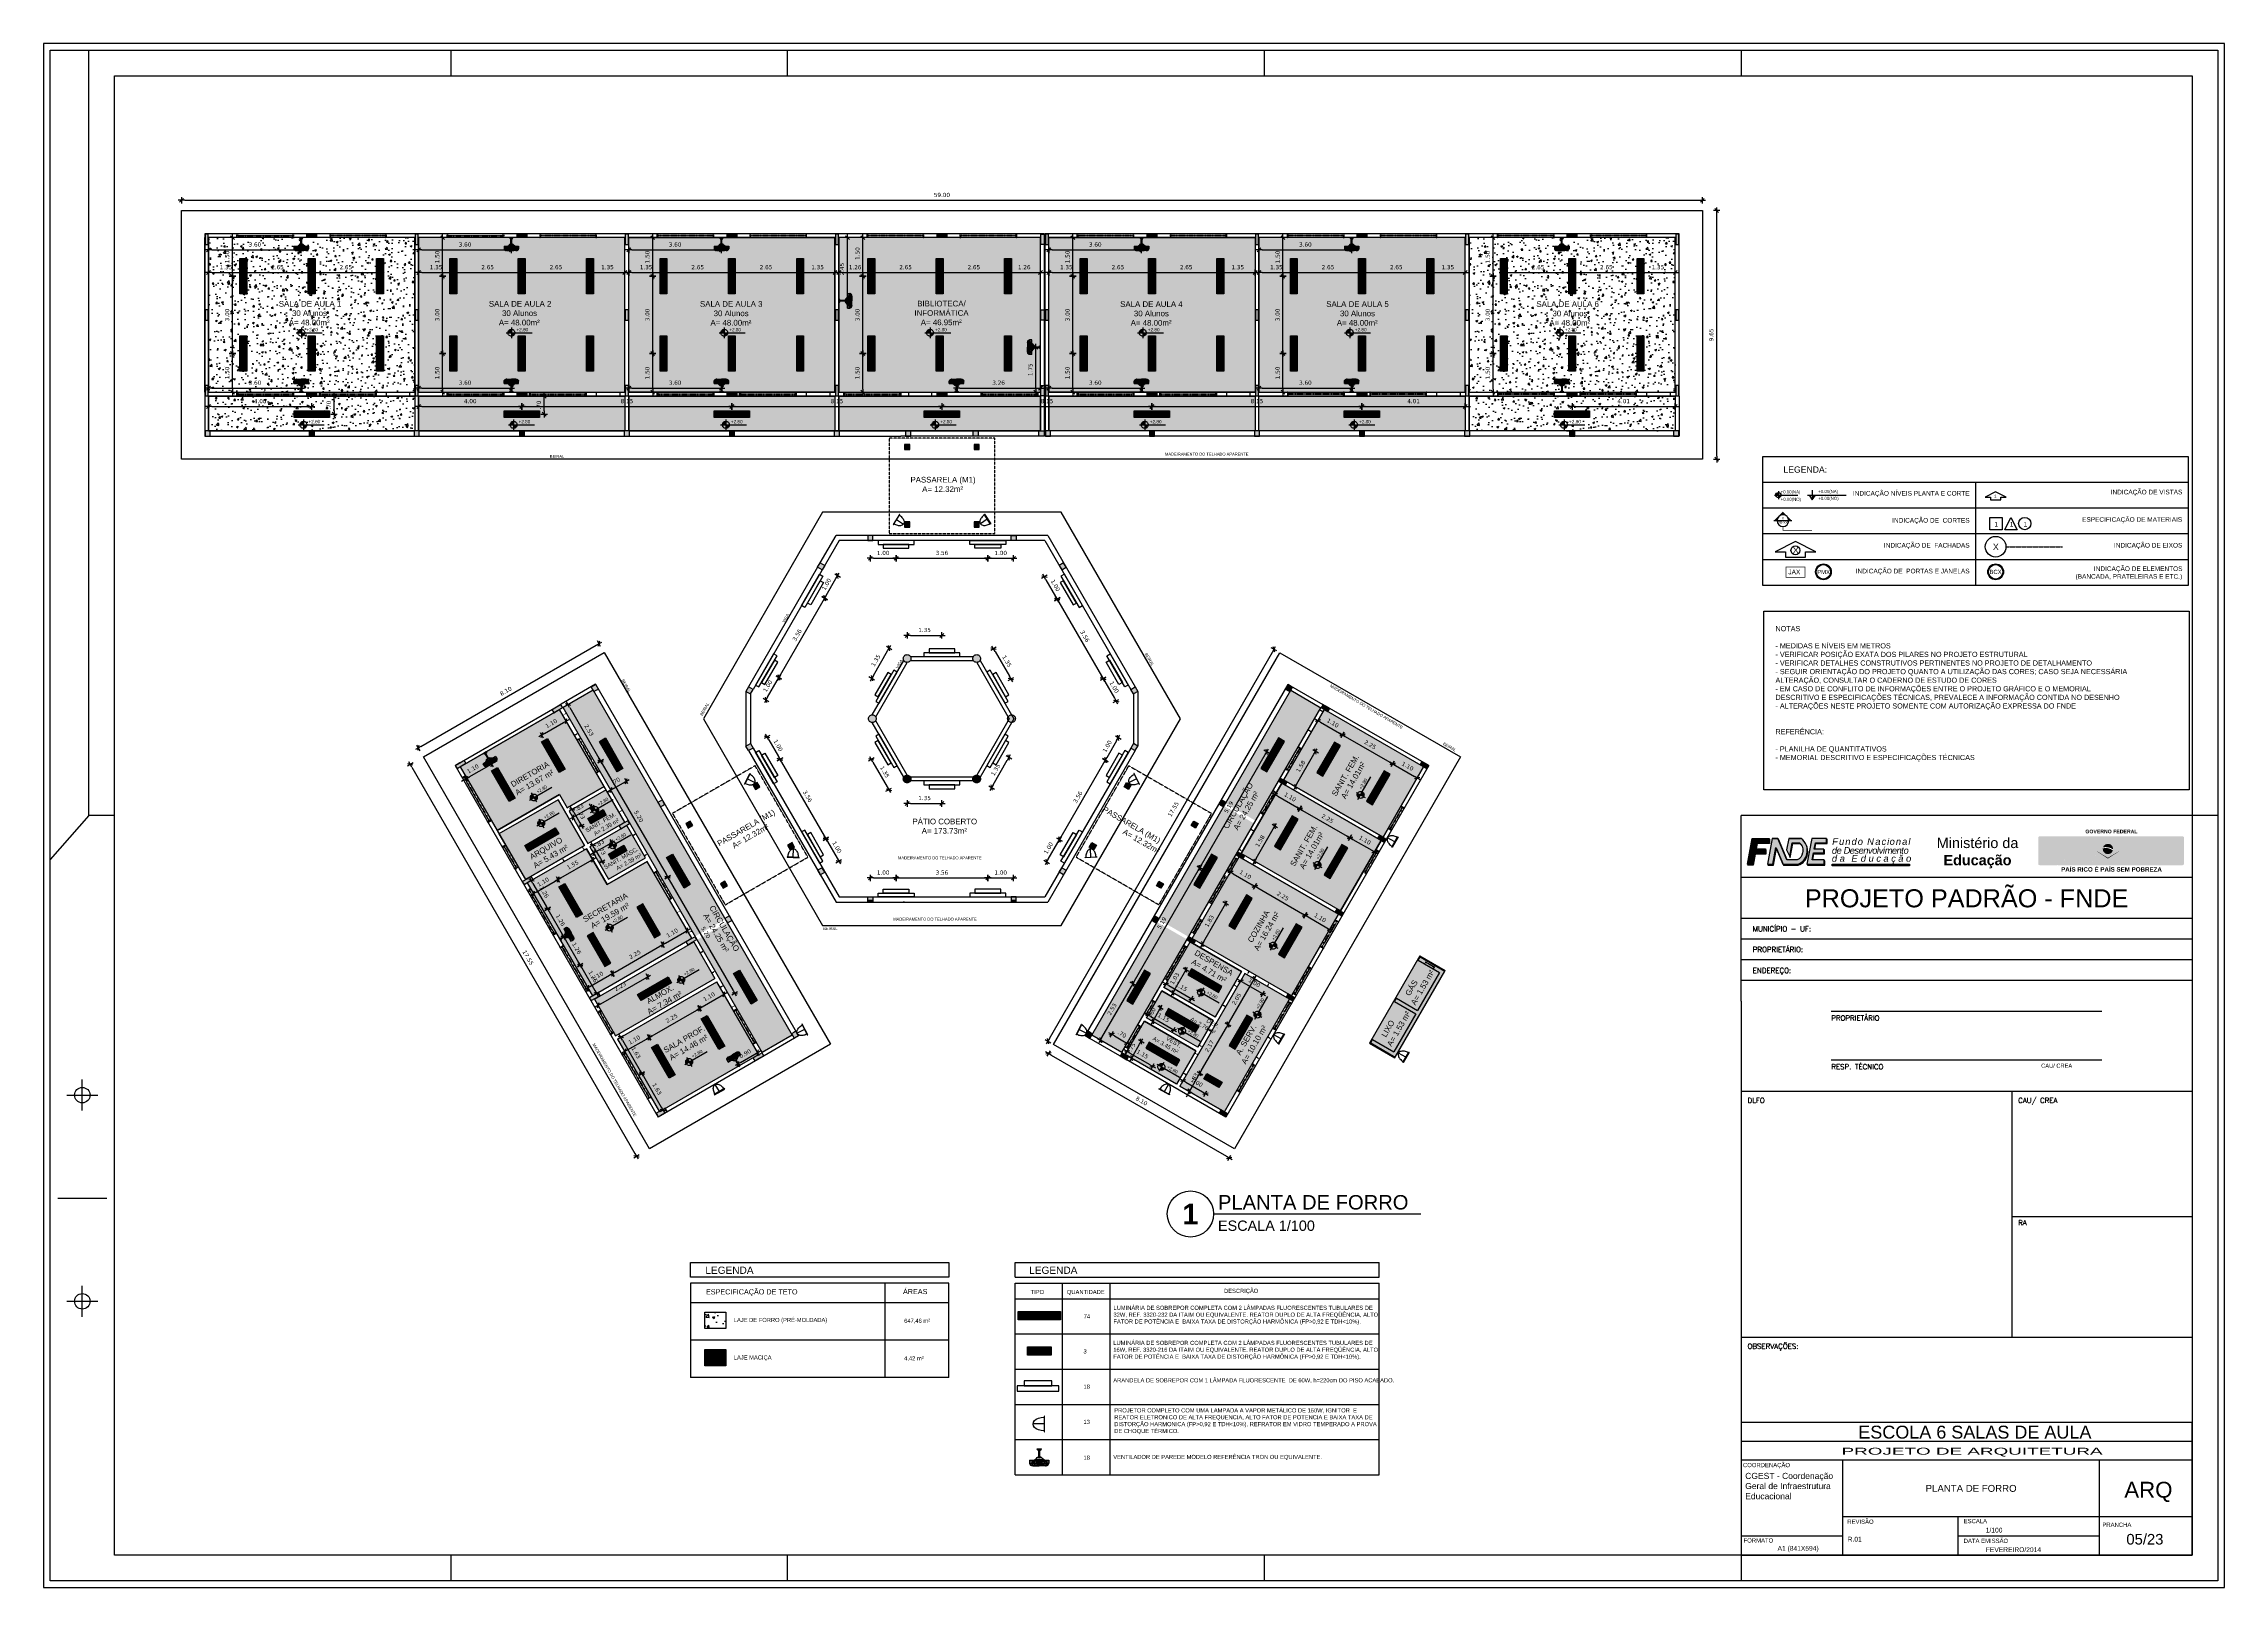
# Paper-space layout 'Layout1' of a CAD drawing. Extents: x 1986 to 2832, y -84 to 515.
# The model-space entities are those that its viewports show. They can reach past a viewport. Long polylines and large blocks are cut down to what shows.
import ezdxf
from ezdxf.enums import TextEntityAlignment as Align

# ---------------------------------------------------------------- set-up
doc = ezdxf.new("R2010")
doc.units = 0
doc.header["$LTSCALE"] = 0.025
doc.header["$MEASUREMENT"] = 0
for name, pattern in [('C5', [60, 50, -5, 0, -5]), ('CONTINU', [0]), ('DASHDOT', [25.4, 12.7, -6.35, 0, -6.35]), ('HIDDEN', [9.525, 6.35, -3.175]), ('TRACEJADO_G', [0.375, 0.25, -0.125])]:
    doc.linetypes.add(name, pattern=pattern)
doc.layers.get('0').update_dxf_attribs({"linetype": 'CONTINUOUS'})
doc.layers.get('DEFPOINTS').update_dxf_attribs({"linetype": 'CONTINUOUS'})
for name, color, linetype in [('A-COTAS', 1, 'CONTINUOUS'), ('A-FORRO', 3, 'CONTINUOUS'), ('A-HACHURAPARED', 254, 'CONTINUOUS'), ('A-JANEL', 3, 'CONTINUOUS'), ('A-PARED', 5, 'CONTINUOUS'), ('A-PARED-PISOS', 2, 'CONTINUOUS'), ('A-PAREDE', 5, 'CONTINUOUS'), ('A-PILAR', 6, 'CONTINUOUS'), ('A-PISOS-CTEL', 2, 'TRACEJADO_G'), ('A-PISOS-NIVEL', 1, 'CONTINUOUS'), ('A-PROJ ESQU', 1, 'DASHDOT'), ('A-PROJCOBERTURA', 7, 'HIDDEN'), ('A-SOLEIRA', 1, 'CONTINUOUS'), ('ACES-I', 251, 'CONTINUOUS'), ('AR-PIS', 1, 'CONTINUOUS'), ('AR-TXT', 1, 'CONTINUOUS'), ('ARQ-ALV-PROJEÇÃO', 8, 'CONTINUOUS'), ('ARQ-CTA-1_100', 1, 'CONTINUOUS'), ('ARQ-EXO-1_100', 251, 'C5'), ('ARQ-HTC', 9, 'CONTINUOUS'), ('ARQ-SMB-1_025', 1, 'CONTINUOUS'), ('ARQ-SMB-1_050', 1, 'CONTINUOUS'), ('ARQ-SMB-1_100', 1, 'CONTINUOUS'), ('ARQ-TXT-1_050', 2, 'CONTINUOUS'), ('ARQ-TXT-1_075', 2, 'CONTINUOUS'), ('ARQ-TXT-1_100', 2, 'CONTINUOUS'), ('ARQ-TXT-1_500', 2, 'CONTINUOUS'), ('BL-CRM-03', 6, 'CONTINUOUS'), ('BL-LUM-1', 1, 'CONTINUOUS'), ('BL-LUM-2', 2, 'CONTINUOUS'), ('BL-LUM-3', 3, 'CONTINUOUS'), ('BL-LUM-TXT', 2, 'CONTINUOUS'), ('BL-PRA-01', 1, 'CONTINUOUS'), ('cor', 7, 'CONTINUOUS'), ('EL-LEGENDA', 2, 'CONTINUOUS'), ('EL-LUMINÁRIAS', 3, 'CONTINUOUS'), ('PAG', 1, 'CONTINUOUS'), ('PRA', 1, 'CONTINUOUS'), ('TETO', 2, 'CONTINUOUS'), ('VIEWPORT', 8, 'CONTINUOUS')]:
    doc.layers.add(name, color=color, linetype=linetype)
doc.layers.add('FO-Hachuras dos pilares', color=9, linetype='CONTINUOUS', lineweight=5)
doc.layers.get('VIEWPORT').off()
doc.styles.add('50', font='arial.ttf', dxfattribs={"height": 0.08})
doc.styles.add('A16', font='arial.ttf', dxfattribs={"height": 0.16})
doc.styles.add('A16-E50', font='arial.ttf', dxfattribs={"height": 0.08})
doc.styles.add('A16-ESC50', font='arial.ttf', dxfattribs={"height": 0.08})
doc.styles.add('A20', font='arial.ttf', dxfattribs={"height": 0.2})
doc.styles.add('A26', font='arial.ttf', dxfattribs={"height": 0.26})
doc.styles.add('A36', font='arial.ttf', dxfattribs={"height": 0.36})
doc.styles.add('A40', font='arial.ttf', dxfattribs={"width": 1.1, "height": 0.4})
doc.styles.add('A60', font='arial.ttf', dxfattribs={"height": 0.6})
doc.styles.add('CastleT', font='')
doc.styles.add('ESC-50-A20', font='arial.ttf', dxfattribs={"height": 0.1})
doc.styles.add('FNDE', font='arial.ttf', dxfattribs={"height": 4.5})
doc.styles.add('FNDE Texto Cota 0100', font='verdana.ttf', dxfattribs={"height": 0.16})
doc.styles.add('R80', font='SIMPLEX.SHX', dxfattribs={"height": 0.2})
doc.styles.add('TAG ESCALA', font='arial.ttf', dxfattribs={"height": 2.5})
doc.styles.add('TAG NUMERO', font='arialbd.ttf', dxfattribs={"height": 5})
doc.styles.add('TAG TITULO', font='arial.ttf', dxfattribs={"height": 3.5})
doc.styles.get('CastleT').set_extended_font_data('CastleT')
doc.dimstyles.new('FNDE 1-0100', dxfattribs={"dimscale": 2.5, "dimtxt": 0.16, "dimasz": 0.05, "dimexe": 0.15, "dimexo": 0.15, "dimgap": 0.05, "dimtad": 1, "dimzin": 4, "dimdsep": 46, "dimtxsty": 'FNDE Texto Cota 0100', "dimblk": 'tic', "dimcen": 0.15, "dimdle": 0.15, "dimse1": 1, "dimse2": 1, "dimclrd": 251, "dimclre": 251, "dimclrt": 256, "dimaunit": 1, "dimadec": 3, "dimazin": 0, "dimtfac": 1, "dimtix": 1, "dimtmove": 2, "dimatfit": 3, "dimldrblk": 'tic', "dimfxl": 0.15, "dimtvp": 1, "dimtolj": 1, "dimtzin": 0, "dimarcsym": 0})
pattern_1 = [(50, (0, 0), (0.7172602, -0.062752), [0.075, -0.825]), (355, (0, 0), (-0.1387513, 0.752192), [0.06, -0.66]), (100.45144, (0.0598, -0.0052), (0.578509, 0.68944), [0.06374, -0.701142]), (46.1842, (0, 0.2), (1.067241, -0.165519), [0.1125, -1.2375]), (96.6356, (0.0889, 0.1862), (0.934662, 0.974119), [0.09561, -1.051714]), (351.1842, (0, 0.2), (0.934662, 0.974119), [0.09, -0.99]), (21, (0.1, 0.15), (0.596907, -0.402619), [0.075, -0.825]), (326, (0.1, 0.15), (0.2433153, 0.72515), [0.06, -0.66]), (71.45144, (0.14974, 0.11645), (0.8402224, 0.322531), [0.06374, -0.701142]), (37.5, (0, 0), (0.01215986, 0.33289385), [0, -0.652, 0, -0.67, 0, -0.6625]), (7.5, (0, 0), (0.2630695, 0.3944117), [0, -0.382, 0, -0.637, 0, -0.2525]), (327.5, (-0.223, 0), (0.53382244, -0.0225549), [0, -0.25, 0, -0.78, 0, -1.035]), (317.5, (-0.323, 0), (0.5831862, 0.100105), [0, -0.325, 0, -0.518, 0, -0.735])]

psp = doc.layouts.get("Layout1")

# ---------------------------------------------------------------- texts
at = {"layer": 'ARQ-SMB-1_025', "color": 2, "style": 'A26', "text_generation_flag": 6, "width": 1.1}
psp.add_text('1', height=1.17, rotation=180, dxfattribs=at).set_placement((2742.94, 339.08))
at = {"layer": 'ARQ-SMB-1_050', "style": 'ESC-50-A20'}
for tag, p, s in [('+0.00(NA)', (2660.15, 340.7), 'NA'), ('+0.00(NO)', (2660.18, 337.82), 'NO'), ('+0.00(NA)', (2674.76, 340.9), 'NA'), ('+0.00(NO)', (2674.78, 338.2), 'NO')]:
    psp.add_attdef(tag, p, s, height=1.2, dxfattribs=at)
at = {"layer": 'ARQ-SMB-1_100', "color": 1, "style": 'A26', "text_generation_flag": 6, "width": 1.1}
psp.add_text('X', height=2.27, rotation=180, dxfattribs=at).set_placement((2664.86, 317.52))
at = {"layer": 'ARQ-SMB-1_100', "style": 'A16-E50'}
for tag, p, height in [('JAX', (2663.14, 309.33), 1.82), ('PMX', (2674.33, 309.4), 1.64), ('BCX', (2741.18, 309.45), 1.64)]:
    psp.add_attdef(tag, p, '', height=height, dxfattribs=at)
at = {"layer": 'ARQ-TXT-1_100'}
for s, insert, char_height, width, attachment_point, style in [('X', (2661.4, 331.54), 0.9, 47.971, 3, 'ESC-50-A20'), ('PE-XX', (2662.87, 329.88), 0.9, 47.971, 3, 'ESC-50-A20'), ('1', (2743.11, 329.68), 1.8, 1.2938, 1, 'A20'), ('1', (2749.03, 329.68), 1.8, 1.2938, 1, 'A20'), ('1', (2754.42, 329.68), 1.8, 1.2938, 1, 'A20'), ('X', (2742.52, 321.17), 2.4, 1.725, 1, 'A20')]:
    psp.add_mtext(s, dxfattribs=dict(at, insert=insert, char_height=char_height, width=width, attachment_point=attachment_point, style=style))
at = {"layer": 'PRA', "color": 2, "attachment_point": 1}
for s, insert, char_height, width in [('{\\fArial|b0|i0|c0|p34;\\C4;LEGENDA:}', (2661.23, 351.17), 2.4, 160.8774), ('{\\fArial|b0|i0|c0|p34;\\C4;NOTAS\\P}\\P{\\fArial|b0|i0|c0|p34;- MEDIDAS E NÍVEIS EM METROS\\P- VERIFICAR POSIÇÃO EXATA DOS PILARES NO PROJETO ESTRUTURAL\\P- VERIFICAR DETALHES CONSTRUTIVOS PERTINENTES NO PROJETO DE DETALHAMENTO\\P- SEGUIR ORIENTAÇÃO DO PROJETO QUANTO A UTILIZAÇÃO DAS CORES; CASO SEJA NECESSÁRIA ALTERAÇÃO, CONSULTAR O CADERNO DE ESTUDO DE CORES\\P- EM CASO DE CONFLITO DE INFORMAÇÕES ENTRE O PROJETO GRÁFICO E O MEMORIAL DESCRITIVO E ESPECIFICAÇÕES TÉCNICAS, PREVALECE A INFORMAÇÃO CONTIDA NO DESENHO\\P- ALTERAÇÕES NESTE PROJETO SOMENTE COM AUTORIZAÇÃO EXPRESSA DO FNDE\\P\\P\\P\\C4;REFERÊNCIA:\\C2;\\P\\P- PLANILHA DE QUANTITATIVOS\\P- MEMORIAL DESCRITIVO E ESPECIFICAÇÕES TÉCNICAS}', (2658.16, 289.26), 2, 138.8362)]:
    psp.add_mtext(s, dxfattribs=dict(at, insert=insert, char_height=char_height, width=width))
at = {"layer": 'PRA', "color": 2, "char_height": 1.8, "attachment_point": 1}
for s, width, insert in [('{\\fArial|b0|i0|c0|p34;INDICAÇÃO NÍVEIS PLANTA E CORTE}', 47.5652, (2688.19, 341.66)), ('{\\fArial|b0|i0|c0|p34;INDICAÇÃO DE VISTAS}', 30.0936, (2788.19, 342.15)), ('{\\fArial|b0|i0|c0|p34;INDICAÇÃO DE  CORTES}', 32.3295, (2703.43, 331.18)), ('{\\fArial|b0|i0|c0|p34;ESPECIFICAÇÃO DE MATERIAIS}', 41.1904, (2777.1, 331.5)), ('{\\fArial|b0|i0|c0|p34;INDICAÇÃO DE  FACHADAS}', 35.5463, (2700.21, 321.5)), ('{\\fArial|b0|i0|c0|p34;INDICAÇÃO DE EIXOS}', 28.8322, (2789.46, 321.5)), ('{\\fArial|b0|i0|c0|p34;INDICAÇÃO DE  PORTAS E JANELAS}', 46.45, (2689.31, 311.5)), ('\\pi8.078;{\\fArial|b0|i0|c0|p34;INDICAÇÃO DE ELEMENTOS \\P\\pi0.96761;(BANCADA, PRATELEIRAS E ETC.)}', 44.6843, (2773.6, 312.41))]:
    psp.add_mtext_dynamic_manual_height_columns(s, width=width, gutter_width=0.5, heights=[0], dxfattribs=dict(at, insert=insert))

msp = doc.modelspace()

# ---------------------------------------------------------------- texts
at = {"layer": 'AR-TXT', "style": 'ESC-50-A20'}
for s, rotation, p in [('BEIRAL', 0.02782, (66.899, 6.475)), ('MADEIRAMENTO DO TELHADO APARENTE', 0.02782, (90.764, 6.56)), ('VIGA', 60.04615, (76.004, 0.056)), ('BEIRAL', 300, (89.972, -1.136)), ('VIGA', 60.04615, (80.413, -1.712)), ('BEIRAL', 300, (69.673, -2.158)), ('MADEIRAMENTO DO TELHADO APARENTE', 329.5359, (97.154, -2.407)), ('BEIRAL', 60.04615, (72.814, -3.545)), ('MADEIRAMENTO DO TELHADO APARENTE', 0.02782, (80.408, -9.105)), ('MADEIRAMENTO DO TELHADO APARENTE', 0.02782, (80.219, -11.483)), ('BEIRAL', 0.02782, (77.499, -11.85)), ('MADEIRAMENTO DO TELHADO APARENTE', 300, (68.547, -16.29))]:
    msp.add_text(s, height=0.1125, rotation=rotation, dxfattribs=at).set_placement(p)
at = {"layer": 'AR-TXT', "insert": (101.593, -4.553), "char_height": 0.1125, "width": 3.24737, "attachment_point": 1, "rotation": 329.5359, "style": 'ESC-50-A20'}
msp.add_mtext('BEIRAL ', dxfattribs=at)
at = {"layer": 'ARQ-ALV-PROJEÇÃO', "color": 251, "linetype": 'Continuous', "style": 'ESC-50-A20'}
for p in [(57.455, 11.384), (65.605, 11.384), (73.862, 11.384), (81.845, 11.384), (90.099, 11.384), (98.13, 11.384), (106.28, 11.384), (57.538, 7.814), (65.688, 7.814), (73.924, 7.814), (82.046, 7.814), (90.175, 7.814), (98.293, 7.814), (106.443, 7.814)]:
    msp.add_attdef('+2.80', p, 'NA', height=0.128, dxfattribs=at)
for p, rotation in [((66.419, -6.555), 30), ((98.397, -6.407, -12.006), 60.0228), ((68.796, -7.036), 30), ((66.707, -7.553), 30), ((69.48, -8.409), 30), ((96.725, -9.124), 60.0228), ((69.359, -11.603), 30), ((95.007, -12.256), 60.0228), ((72.137, -13.635), 30), ((92.364, -14.312), 330.0228), ((94.397, -14.929), 60.0228), ((91.626, -15.809), 330.0228), ((72.445, -16.818), 30), ((90.823, -17.205), 330.0228)]:
    msp.add_attdef('+2.80', p, 'NA', height=0.128, rotation=rotation, dxfattribs=at)
at = {"layer": 'ARQ-TXT-1_050', "color": 251, "char_height": 0.21845, "attachment_point": 1, "style": 'ESC-50-A20'}
for s, width, insert in [('\\pi0.5533;SALA DE AULA 1\\P\\pi1.0649;30 Alunos      \\P\\pi0.94074;A= 48.00m²', 3.27851, (55.831, 12.56)), ('\\pi0.5533;SALA DE AULA 2\\P\\pi1.0649;30 Alunos      \\P\\pi0.94075;A= 48.00m²', 3.27851, (63.981, 12.56)), ('\\pi0.53333;SALA DE AULA 3\\P\\pi1.0649;30 Alunos      \\P\\pi0.94075;A= 48.00m²', 3.27851, (72.19, 12.554)), ('\\pi0.70919;BIBLIOTECA/\\P\\pi0.60212;INFORMÁTICA      \\P\\pi0.84873;A= 46.95m²', 3.27851, (80.441, 12.567)), ('\\pi0.53222;SALA DE AULA 4\\P\\pi1.0649;30 Alunos      \\P\\pi0.94075;A= 48.00m²', 3.27851, (88.492, 12.548)), ('\\pi0.4394;SALA DE AULA 5\\P\\pi0.97287;30 Alunos      \\P\\pi0.84874;A= 48.00m²', 3.27851, (96.58, 12.55)), ('\\pi0.4403;SALA DE AULA 6 \\P\\pi1.0649;30 Alunos      \\P\\pi0.94075;A= 48.00m²', 3.27851, (104.73, 12.55)), ('\\pi0.48506;PASSARELA (M1)     \\P\\pi0.94074;A= 12.32m²', 3.27851, (80.404, 5.735)), ('\\pi1.0351;PÁTIO COBERTO     \\P\\pi1.3959;A= 173.73m²', 4.35854, (79.931, -7.527))]:
    msp.add_mtext_dynamic_manual_height_columns(s, width=width, gutter_width=1, heights=[0], dxfattribs=dict(at, insert=insert))
at = {"layer": 'ARQ-TXT-1_050', "color": 251, "char_height": 0.21845, "style": 'ESC-50-A20'}
for s, width, insert, attachment_point, rotation in [('\\pi0.91198;DIRETORIA  \\P\\pi0.89835;A= 13.67 m²', 3.27851, (64.563, -6.579), 1, 30), ('\\pi1.3928;SANIT. FEM.     \\P\\pi1.4808;A= 14.01m²', 4.35854, (96.52, -7.775), 1, 60.0228), ('\\pi0.74523;CIRCULAÇÃO     \\P\\pi0.89835;A= 24.25 m²', 3.27851, (92.634, -8.48), 1, 60.0228), ('\\pi0.48506;PASSARELA (M1)     \\P\\pi0.94074;A= 12.32m²', 3.27851, (72.943, -8.66), 1, 30), ('\\pi0.48505;PASSARELA (M1)     A= 12.32m²', 3.27851, (90.765, -8.389), 3, 330), ('\\pi1.3928;SANIT. FEM.     \\P\\pi1.4808;A= 14.01m²', 4.35854, (94.908, -10.498), 1, 60.0228), ('\\pi1.0344;ARQUIVO  \\P\\pi0.98321;A= 5.43 m²', 3.27851, (65.19, -9.45), 1, 30), ('\\pi0.76282;SECRETARIA  \\P\\pi0.89834;A= 19.59 m²', 3.27851, (67.492, -11.745), 1, 30), ('\\pi0.74523;CIRCULAÇÃO     \\P\\pi0.89835;A= 24.25 m²', 3.27851, (72.895, -10.218), 1, 300), ('\\pi1.592;COZINHA    \\P\\pi1.4384;A= 16.24 m²', 4.35854, (93.161, -13.627), 1, 60.0228), ('\\pi1.4518;DESPENSA    \\P\\pi1.5232;A= 4.71 m²', 4.35854, (90.737, -11.885), 1, 330.0228), ('\\pi1.64;GÁS   \\P\\pi1.4384;A= 1.53 m²', 4.35854, (99.249, -15.737), 1, 60.0228), ('\\pi1.1679;ALMOX.  \\P\\pi0.98321;A= 7.34 m²', 3.27851, (69.611, -15.123), 1, 30), ('\\pi1.64;LIXO    \\P\\pi1.4384;A= 1.53 m²', 4.35854, (98.324, -17.34), 1, 60.0228), ('\\pi0.85252;SALA PROF.  \\P\\pi0.89834;A= 14.46 m²', 3.27851, (70.543, -16.862), 1, 30), ('\\pi1.64;A. SERV.    \\P\\pi1.4384;A= 10.10 m²', 4.35854, (92.674, -18.034), 1, 60.0228)]:
    msp.add_mtext_dynamic_manual_height_columns(s, width=width, gutter_width=1, heights=[0], dxfattribs=dict(at, insert=insert, attachment_point=attachment_point, rotation=rotation))
at = {"layer": 'ARQ-TXT-1_050', "char_height": 0.12, "attachment_point": 1, "style": 'ESC-50-A20'}
for s, insert in [('LUMINÁRIA DE SOBREPOR COMPLETA COM 2 LÂMPADAS FLUORESCENTES TUBULARES DE 32W, REF. 3320-232 DA ITAIM OU EQUIVALENTE. REATOR DUPLO DE ALTA FREQÜÊNCIA, ALTO FATOR DE POTÊNCIA E  BAIXA TAXA DE DISTORÇÃO HARMÔNICA (FP>0,92 E TDH<10%).', (84.681, -30.908, -0.001)), ('LUMINÁRIA DE SOBREPOR COMPLETA COM 2 LÂMPADAS FLUORESCENTES TUBULARES DE 16W, REF. 3320-216 DA ITAIM OU EQUIVALENTE. REATOR DUPLO DE ALTA FREQÜÊNCIA, ALTO FATOR DE POTÊNCIA E  BAIXA TAXA DE DISTORÇÃO HARMÔNICA (FP>0,92 E TDH<10%).', (84.676, -31.929, -0.001)), ('ARANDELA DE SOBREPOR COM 1 LÂMPADA FLUORESCENTE  DE 60W, h=220cm DO PISO ACABADO.', (84.676, -33.018, -0.001)), ('VENTILADOR DE PAREDE MODELO REFERÊNCIA TRON OU EQUIVALENTE.', (84.676, -35.248, -0.001))]:
    msp.add_mtext_dynamic_manual_height_columns(s, width=7.74025, gutter_width=1, heights=[0], dxfattribs=dict(at, insert=insert))
at = {"layer": 'ARQ-TXT-1_050', "insert": (84.704, -33.893, -0.001), "char_height": 0.12, "width": 7.74025, "attachment_point": 1, "style": 'ESC-50-A20'}
msp.add_mtext('PROJETOR COMPLETO COM UMA LAMPADA A VAPOR METÁLICO DE 150W, IGNITOR  E REATOR ELETRONICO DE ALTA FREQUENCIA, ALTO FATOR DE POTENCIA E BAIXA TAXA DE DISTORÇÃO HARMONICA (FP>0,92 E TDH<10%). REFRATOR EM VIDRO TEMPERADO A PROVA DE CHOQUE TÉRMICO.', dxfattribs=at)
at = {"layer": 'ARQ-TXT-1_075', "char_height": 0.12, "attachment_point": 1, "style": 'ESC-50-A20'}
for s, width, insert in [('TIPO', 0.93112, (82.271, -30.448, -0.001)), ('QUANTIDADE', 1.25965, (83.326, -30.448, -0.001)), ('DESCRIÇÃO', 2.08345, (87.898, -30.415, -0.001)), ('74', 0.20102, (83.814, -31.159, -0.001)), ('3', 0.17733, (83.809, -32.178, -0.001)), ('18', 0.17733, (83.809, -33.203, -0.001)), ('13', 0.17733, (83.809, -34.228, -0.001)), ('18', 0.16944, (83.809, -35.269, 0))]:
    msp.add_mtext_dynamic_manual_height_columns(s, width=width, gutter_width=1, heights=[0], dxfattribs=dict(at, insert=insert))
at = {"layer": 'ARQ-TXT-1_075', "char_height": 0.12, "width": 0.90289, "attachment_point": 1, "style": 'ESC-50-A20'}
for s, insert in [('647,46 m²', (78.591, -31.286, -0.001)), ('4,42 m²', (78.591, -32.377, -0.001))]:
    msp.add_mtext(s, dxfattribs=dict(at, insert=insert))
at = {"layer": 'ARQ-TXT-1_100', "color": 3, "style": 'ESC-50-A20'}
for p in [(73.509, -29.875, -0.001), (82.931, -29.875, -0.001)]:
    msp.add_text('LEGENDA', height=0.21, dxfattribs=at).set_placement(p, align=Align.MIDDLE_CENTER)
at = {"layer": 'ARQ-TXT-1_100', "color": 251, "char_height": 0.16, "attachment_point": 3, "style": 'ESC-50-A20'}
for s, width, insert, rotation in [('\\pi0.60861;SANIT. FEM.\\P\\pi0.55253;A= 2.39 m²', 1.92688, (69.396, -7.273), 30), ('\\pi0.60861;SANIT. MASC.\\P\\pi0.55253;A= 2.39 m²', 2.24083, (70.267, -8.618), 30), ('\\pi1.9402;DEP.    \\P\\pi1.5232;A= 2.76 m²', 4.35854, (92.885, -15.534), 330.0228), ('\\pi1.8019;VEST.    \\P\\pi1.5232;A= 3.45 m²', 2.66553, (91.433, -16.288), 330.0228)]:
    msp.add_mtext_dynamic_manual_height_columns(s, width=width, gutter_width=1, heights=[0], dxfattribs=dict(at, insert=insert, rotation=rotation))
at = {"layer": 'ARQ-TXT-1_100', "insert": (72.824, -30.429, -0.001), "char_height": 0.15, "attachment_point": 1, "style": 'ESC-50-A20'}
msp.add_mtext_dynamic_manual_height_columns('ESPECIFICAÇÃO DE TETO', width=3.05513, gutter_width=1, heights=[0], dxfattribs=at)
at = {"layer": 'ARQ-TXT-1_100', "insert": (78.558, -30.421, -0.001), "char_height": 0.15, "width": 3.05513, "attachment_point": 1, "style": 'ESC-50-A20'}
msp.add_mtext('ÁREAS', dxfattribs=at)
at = {"layer": 'PRA', "color": 2, "char_height": 0.12, "width": 4.2931, "attachment_point": 1, "style": 'A20'}
for s, insert in [('LAJE DE FORRO (PRÉ-MOLDADA)', (73.634, -31.262, -0.001)), ('LAJE MACIÇA', (73.634, -32.353, -0.001))]:
    msp.add_mtext(s, dxfattribs=dict(at, insert=insert))

# ---------------------------------------------------------------- blocks, each defined once
blk = doc.blocks.new('TituloDesenho')
at = {"color": 251}
blk.add_circle((0, 0), 0.5, dxfattribs=at)
at = {"style": 'CastleT'}
for tag, p in [('TÍTULO', (0.596, 0.097)), ('ESCALA', (0.596, -0.365))]:
    blk.add_attdef(tag, p, '', height=0.3, dxfattribs=at)
blk.add_attdef('N', text='', height=0.425, dxfattribs=at).set_placement((0, 0), align=Align.MIDDLE_CENTER)
blk = doc.blocks.new('FNDE')
blk.add_hatch(color=30).paths.add_polyline_path([(32.94, 0.01), (32.94, -0.57), (62.84, -0.57), (62.84, 0.01)])
at = {"layer": 'BL-CRM-03'}
blk.add_hatch(color=170, dxfattribs=at).paths.add_polyline_path([(3.19, 5.92), (3.63, 8.34), (8.4, 8.34), (8.4, 10.02), (1.85, 10.02), (0, 0), (2.1, 0), (2.88, 4.23), (6.97, 4.23), (6.97, 5.92)])
h = blk.add_hatch(color=170, dxfattribs=at)
h.paths.add_polyline_path([(1.85, 10.02), (0, 0), (2.1, 0), (2.88, 4.23), (6.97, 4.23), (6.97, 5.92), (3.19, 5.92), (3.63, 8.34), (8.4, 8.34), (8.4, 10.02)], flags=17)
h.paths.add_polyline_path([(1.85, 10.02), (0, 0)], flags=0)
h.paths.add_polyline_path([(0, 0), (1.85, 10.02), (8.4, 10.02), (8.4, 8.34), (3.63, 8.34), (3.19, 5.92), (6.97, 5.92), (6.97, 4.23), (2.88, 4.23), (2.1, 0)], flags=17)
h = blk.add_hatch(color=170, dxfattribs=at)
h.paths.add_polyline_path([(1.85, 10.02), (0, 0), (2.1, 0), (2.88, 4.23), (6.97, 4.23), (6.97, 5.92), (3.19, 5.92), (3.63, 8.34), (8.4, 8.34), (8.4, 10.02)], flags=17)
h.paths.add_polyline_path([(1.85, 10.02), (0, 0)], flags=0)
h.paths.add_polyline_path([(0, 0), (1.85, 10.02), (8.4, 10.02), (8.4, 8.34), (3.63, 8.34), (3.19, 5.92), (6.97, 5.92), (6.97, 4.23), (2.88, 4.23), (2.1, 0)], flags=17)
h = blk.add_hatch(color=170, dxfattribs=at)
h.paths.add_polyline_path([(1.85, 10.02), (0, 0), (2.1, 0), (2.88, 4.23), (6.97, 4.23), (6.97, 5.92), (3.19, 5.92), (3.63, 8.34), (8.4, 8.34), (8.4, 10.02)], flags=17)
h.paths.add_polyline_path([(1.85, 10.02), (0, 0)], flags=0)
h.paths.add_polyline_path([(0, 0), (1.85, 10.02), (8.4, 10.02), (8.4, 8.34), (3.63, 8.34), (3.19, 5.92), (6.97, 5.92), (6.97, 4.23), (2.88, 4.23), (2.1, 0)], flags=17)
h = blk.add_hatch(color=170, dxfattribs=at)
h.paths.add_polyline_path([(1.85, 10.02), (0, 0), (2.1, 0), (2.88, 4.23), (6.97, 4.23), (6.97, 5.92), (3.19, 5.92), (3.63, 8.34), (8.4, 8.34), (8.4, 10.02)], flags=17)
h.paths.add_polyline_path([(1.85, 10.02), (0, 0)], flags=0)
h.paths.add_polyline_path([(0, 0), (1.85, 10.02), (8.4, 10.02), (8.4, 8.34), (3.63, 8.34), (3.19, 5.92), (6.97, 5.92), (6.97, 4.23), (2.88, 4.23), (2.1, 0)], flags=17)
h = blk.add_hatch(color=7, dxfattribs=at)
h.paths.add_polyline_path([(8.58, 7.99), (8.58, 9.68), (8.4, 9.68), (8.4, 8.34), (3.63, 8.34), (3.19, 5.92), (3.43, 5.92), (3.81, 7.99)])
h.paths.add_polyline_path([(2.88, 4.23), (2.1, 0), (0.24, 0), (0.18, -0.35), (2.28, -0.35), (3.06, 3.89), (7.15, 3.89), (7.15, 5.57), (6.97, 5.57), (6.97, 4.23)])
h = blk.add_hatch(color=170, dxfattribs=at)
h.paths.add_polyline_path([(11.84, 10.02), (9.64, 10.02), (7.79, 0), (9.89, 0), (11.08, 6.48), (11.25, 6.08), (11.26, 6.13), (13.83, 0), (19.53, 0, 0.279763), (23.06, 4.02, 0.314697), (20.79, 10.02), (16.02, 10.02), (15.21, 5.65), (16.43, 2.97), (17.42, 8.34), (20.21, 8.34, -0.285658), (21.4, 4.38, -0.266372), (19.24, 1.69), (15.32, 1.69)])
h.paths.add_polyline_path([(23.09, 0), (29.79, 0), (29.79, 1.69), (25.12, 1.69), (25.63, 4.43), (29.67, 4.43), (29.67, 5.9), (25.9, 5.9), (26.35, 8.34), (30.72, 8.34), (30.72, 10.02), (24.94, 10.02)])
h = blk.add_hatch(color=7, dxfattribs=at)
h.paths.add_polyline_path([(30.9, 7.99), (30.9, 9.68), (30.72, 9.68), (30.72, 8.34), (26.35, 8.34), (25.9, 5.9), (26.14, 5.9), (26.53, 7.99)])
h.paths.add_polyline_path([(29.85, 4.09), (29.85, 5.55), (29.67, 5.55), (29.67, 4.43), (25.63, 4.43), (25.12, 1.69), (25.36, 1.69), (25.81, 4.09)])
h.paths.add_polyline_path([(29.97, -0.35), (29.97, 1.34), (29.79, 1.34), (29.79, 0), (23.34, 0), (23.27, -0.35)])
h = blk.add_hatch(color=7, dxfattribs=at)
h.paths.add_polyline_path([(10.07, -0.35), (11.25, 6.08), (11.08, 6.48), (9.89, 0), (8.03, 0), (7.97, -0.35)])
h.paths.add_polyline_path([(19.7, -0.35, 0.279763), (23.23, 3.68, 0.192498), (22.69, 7.8, -0.174547), (23.06, 4.02, -0.279763), (19.53, 0), (13.83, 0), (13.97, -0.35)])
h.paths.add_polyline_path([(17.6, 7.99), (20.39, 7.99, -0.080504), (21.19, 7.02, 0.105578), (20.21, 8.34), (17.42, 8.34), (16.44, 3), (16.61, 2.63)])
at = {"color": 170}
for p, q in [((9.78, 10.02), (11.84, 10.02)), ((16.02, 10.02), (20.65, 10.02)), ((6.97, 5.92), (6.97, 4.23))]:
    blk.add_line(p, q, dxfattribs=at)
for points in [[(1.85, 10.02), (0, 0), (1.85, 10.02), (8.4, 10.02), (8.4, 8.34), (3.63, 8.34), (3.19, 5.92), (6.97, 5.92), (6.97, 4.23), (2.88, 4.23), (2.1, 0), (0, 0)], [(15.36, 1.69), (12.01, 9.68), (11.98, 9.68)]]:
    blk.add_lwpolyline(points, dxfattribs=at)
at = {"color": 7}
for points in [[(8.4, 9.68), (8.58, 9.68), (8.58, 7.99), (3.81, 7.99), (3.43, 5.92)], [(26.14, 5.9), (26.53, 7.99), (30.9, 7.99), (30.9, 9.68), (30.72, 9.68)], [(6.97, 5.57), (7.15, 5.57), (7.15, 3.89), (3.06, 3.89), (2.28, -0.35), (0.18, -0.35), (0.24, 0)], [(23.34, 0), (23.27, -0.35), (29.97, -0.35), (29.97, 1.34), (29.79, 1.34)], [(25.36, 1.69), (25.81, 4.09), (29.85, 4.09), (29.85, 5.55), (29.67, 5.55)]]:
    blk.add_lwpolyline(points, dxfattribs=at)
at = {"color": 170}
blk.add_lwpolyline([(23.03, 3.94, 0.319097), (20.79, 10.02), (16.02, 10.02), (15.21, 5.65), (16.43, 2.97), (17.42, 8.34), (20.21, 8.34, -0.285658), (21.4, 4.38, -0.266372), (19.24, 1.69), (15.32, 1.69), (11.84, 10.02), (9.64, 10.02), (7.79, 0), (9.89, 0), (11.08, 6.48), (13.79, 0), (19.53, 0, 0.284541), (23.07, 4.11)], format="xyb", dxfattribs=at)
blk.add_lwpolyline([(30.72, 10.02), (24.94, 10.02), (23.09, 0), (29.79, 0), (29.79, 1.69), (25.12, 1.69), (25.63, 4.43), (29.67, 4.43), (29.67, 5.9), (25.9, 5.9), (26.35, 8.34), (30.72, 8.34)], close=True, dxfattribs=at)
at = {"color": 7}
for points in [[(8.03, 0), (7.97, -0.35), (10.07, -0.35), (11.26, 6.13), (13.97, -0.35), (19.7, -0.35, 0.284541), (23.25, 3.77)], [(16.44, 3), (16.61, 2.63), (17.6, 7.99), (20.39, 7.99, -0.080504), (21.19, 7.02)], [(23.21, 3.59, 0.196648), (22.69, 7.8, 0.196648)]]:
    blk.add_lwpolyline(points, format="xyb", dxfattribs=at)
at = {"color": 30}
blk.add_lwpolyline([(32.94, 0.01), (62.84, 0.01), (62.84, -0.57), (32.94, -0.57)], close=True, dxfattribs=at)
at = {"color": 7, "char_height": 2.6, "width": 43.2283, "attachment_point": 1, "style": 'FNDE'}
for s, insert in [('{\\fArial|b0|i1|c238|p34;\\T1.2;Fundo Nacional\\fArial|b0|i0|c238|p34;\\T1; }', (32.88, 10.11)), ('{\\fArial|b0|i1|c0|p34;\\T0.9;de Desenvolvimento}', (32.77, 6.66)), ('{\\fArial|b0|i1|c238|p34;\\T1.5;da Educaçăo\\T1.4; }', (32.77, 3.57))]:
    blk.add_mtext(s, dxfattribs=dict(at, insert=insert))
blk = doc.blocks.new('CARIMBO')
at = {"true_color": 0x124700}
blk.add_hatch(color=88, dxfattribs=at).paths.add_polyline_path([(751.272, 738.356), (751.27, 738.362), (750.845, 738.107), (750.42, 738.362), (750.418, 738.356), (750.845, 738.078)])
at = {"layer": 'cor'}
h = blk.add_hatch(color=88, dxfattribs=at)
h.set_gradient(color1=(18, 71, 0), color2=(43, 173, 0), rotation=45, tint=1)
h.paths.add_polyline_path([(748.961, 738.406, 0.866951), (748.878, 738.938), (748.198, 738.938, 0.414214), (748.14, 738.881), (748.14, 737.878, 0.414214), (748.198, 737.821), (748.885, 737.821, 0.912014)])
h.paths.add_polyline_path([(748.736, 738.099), (748.507, 738.099), (748.507, 738.259), (748.736, 738.259, -1)], flags=16)
h.paths.add_polyline_path([(748.707, 738.499), (748.507, 738.499), (748.507, 738.66), (748.707, 738.66, -1)], flags=16)
at = {"layer": 'cor', "true_color": 0xf7d426}
h = blk.add_hatch(color=40, dxfattribs=at)
h.paths.add_polyline_path([(753.264, 738.199, 0.414214), (753.321, 738.142), (753.741, 738.142, -0.414214), (753.798, 738.084), (753.798, 738.881, 0.414214), (753.741, 738.938), (753.206, 738.938, -0.414214), (753.264, 738.881)])
h.paths.add_polyline_path([(752.897, 738.881, -0.414214), (752.954, 738.938), (752.777, 738.938, -0.414214), (752.834, 738.881), (752.834, 737.878, -0.414214), (752.777, 737.821), (752.954, 737.821, -0.414214), (752.897, 737.878)])
h.paths.add_polyline_path([(750.032, 738.199), (750.23, 737.912), (750.42, 738.362), (750.272, 738.451), (750.52, 738.599), (750.648, 738.903, -0.301755), (750.7, 738.938), (749.8, 738.938, -0.047823), (749.972, 738.916, -0.713696)])
h.paths.add_polyline_path([(749.582, 738.402), (749.766, 738.402, 1), (749.766, 738.631), (749.582, 738.631)])
h.paths.add_polyline_path([(749.906, 737.821, -0.246669), (749.858, 737.846), (749.666, 738.125, 0.736091), (749.582, 738.099), (749.582, 737.878, -0.414214), (749.525, 737.821)])
h.paths.add_polyline_path([(748.736, 738.099, 1), (748.736, 738.259), (748.507, 738.259), (748.507, 738.099)])
h.paths.add_polyline_path([(748.507, 738.66), (748.507, 738.499), (748.707, 738.499, 1), (748.707, 738.66)])
h.paths.add_polyline_path([(750.694, 737.993, 0.301755), (750.641, 737.958), (750.598, 737.856, -0.301755), (750.546, 737.821), (751.144, 737.821, -0.301755), (751.091, 737.856), (751.048, 737.958, 0.301755), (750.995, 737.993)])
h.paths.add_polyline_path([(749.262, 738.938), (748.878, 738.938, -0.866951), (748.961, 738.406, -0.878048), (748.907, 737.821), (749.262, 737.821, -0.414214), (749.204, 737.878), (749.204, 738.881, -0.414214)])
at = {"layer": 'cor'}
h = blk.add_hatch(color=88, dxfattribs=at)
h.set_gradient(color1=(18, 71, 0), color2=(43, 173, 0), rotation=45, tint=1)
h.paths.add_polyline_path([(749.204, 737.878, 0.414214), (749.262, 737.821), (749.525, 737.821, 0.414214), (749.582, 737.878), (749.582, 738.099, -0.736091), (749.666, 738.125), (749.858, 737.846, 0.246669), (749.906, 737.821), (750.235, 737.821, -0.536387), (750.209, 737.861), (750.23, 737.912), (750.032, 738.199, 0.713696), (749.972, 738.916, 0.062724), (749.746, 738.938), (749.262, 738.938, 0.414214), (749.204, 738.881)])
h.paths.add_polyline_path([(749.582, 738.402), (749.582, 738.631), (749.766, 738.631, -1), (749.766, 738.402)], flags=16)
h = blk.add_hatch(color=88, dxfattribs=at)
h.set_gradient(color1=(18, 71, 0), color2=(43, 173, 0), rotation=45, tint=1)
h.paths.add_polyline_path([(750.641, 737.958, -0.301755), (750.694, 737.993), (750.995, 737.993, -0.301755), (751.048, 737.958), (751.091, 737.856, 0.301755), (751.144, 737.821), (751.454, 737.821, 0.536387), (751.481, 737.861), (751.27, 738.362), (750.845, 738.107), (750.42, 738.362), (750.209, 737.861, 0.536387), (750.235, 737.821), (750.546, 737.821, 0.301755), (750.598, 737.856)])
h.paths.add_polyline_path([(751.17, 738.599), (751.042, 738.903, 0.301755), (750.989, 738.938), (750.7, 738.938, 0.301755), (750.648, 738.903), (750.52, 738.599), (750.845, 738.794)])
h = blk.add_hatch(color=40, dxfattribs=at)
h.set_gradient(color1=(243, 175, 18), color2=(255, 127, 0), rotation=270, tint=1, name='HEMISPHERICAL')
h.paths.add_polyline_path([(751.418, 738.451), (750.845, 738.794), (750.272, 738.451), (750.845, 738.107)])
h.paths.add_polyline_path([(750.644, 738.451, -1), (751.045, 738.451, -1)], flags=16)
h = blk.add_hatch(color=171, dxfattribs=at)
h.set_gradient(color1=(102, 140, 255), color2=(10, 65, 153), rotation=270, tint=1, name='HEMISPHERICAL')
h.paths.add_polyline_path([(750.654, 738.512, -0.20647), (751.045, 738.434, 0.021018), (751.045, 738.451, 0.855475)])
h.paths.add_polyline_path([(751.038, 738.396, 0.224005), (750.646, 738.475, 0.030255), (750.644, 738.451, 0.871589)])
at = {"layer": 'cor', "true_color": 0xf4df43}
h = blk.add_hatch(color=53, dxfattribs=at)
edge = h.paths.add_edge_path()
edge.add_spline(control_points=[(751.598, 738.198), (751.619, 738.183), (751.693, 738.133), (751.828, 738.099), (751.957, 738.09), (752.039, 738.108), (752.052, 738.16), (752.009, 738.192), (751.931, 738.215), (751.785, 738.238), (751.603, 738.29), (751.445, 738.41), (751.417, 738.558), (751.427, 738.69), (751.487, 738.813), (751.584, 738.888), (751.642, 738.919), (751.72, 738.938)], knot_values=[0.065919, 0.065919, 0.065919, 0.065919, 0.132216, 0.300366, 0.426053, 0.481008, 0.522695, 0.580041, 0.634819, 0.765803, 0.969397, 1.125194, 1.241711, 1.336641, 1.472206, 1.56492, 1.65521, 1.65521, 1.65521, 1.65521], degree=3, periodic=0)
edge.add_line((751.72, 738.938), (750.989, 738.938))
edge.add_arc((750.989, 738.881), 0.0573, 22.83419, 90, ccw=False)
edge.add_line((751.042, 738.903), (751.17, 738.599))
edge.add_line((751.17, 738.599), (751.418, 738.451))
edge.add_line((751.418, 738.451), (751.27, 738.362))
edge.add_line((751.27, 738.362), (751.404, 738.042))
edge.add_line((751.404, 738.042), (751.52, 738.187))
edge.add_arc((751.565, 738.152), 0.0566, 53.72097, 142.03639, ccw=False)
edge = h.paths.add_edge_path()
edge.add_arc((752.525, 738.881), 0.0573, 90, 180, ccw=False)
edge.add_line((752.525, 738.938), (752.114, 738.938))
edge.add_arc((751.993, 738.308), 0.642, 51.05193, 79.14434, ccw=False)
edge.add_line((752.397, 738.807), (752.246, 738.597))
edge.add_arc((752.2, 738.631), 0.0573, 236.57868, 324.34013, ccw=False)
edge.add_spline(control_points=[(752.168, 738.583), (752.133, 738.606), (752.038, 738.649), (751.912, 738.667), (751.79, 738.658), (751.804, 738.581), (751.924, 738.541), (752.119, 738.514), (752.373, 738.416), (752.445, 738.175), (752.378, 737.949), (752.255, 737.865), (752.117, 737.821)], knot_values=[0.044554, 0.044554, 0.044554, 0.044554, 0.150842, 0.328725, 0.389861, 0.448625, 0.477745, 0.709396, 0.965606, 1.159666, 1.316654, 1.549437, 1.549437, 1.549437, 1.549437], degree=3, periodic=0)
edge.add_line((752.117, 737.821), (752.525, 737.821))
edge.add_arc((752.525, 737.878), 0.0573, 180, 270, ccw=False)
edge.add_line((752.467, 737.878), (752.467, 738.881))
edge = h.paths.add_edge_path()
edge.add_spline(control_points=[(751.738, 737.821), (751.655, 737.834), (751.568, 737.86), (751.491, 737.898), (751.456, 737.92)], knot_values=[0.075756, 0.075756, 0.075756, 0.075756, 0.2593, 0.320309, 0.320309, 0.320309, 0.320309], degree=3, periodic=0)
edge.add_line((751.456, 737.92), (751.481, 737.861))
edge.add_arc((751.454, 737.849), 0.0286, -90, 22.83419, ccw=False)
edge.add_line((751.454, 737.821), (751.738, 737.821))
at = {"layer": 'cor'}
h = blk.add_hatch(color=88, dxfattribs=at)
h.set_gradient(color1=(18, 71, 0), color2=(43, 173, 0), rotation=45, tint=1)
edge = h.paths.add_edge_path()
edge.add_spline(control_points=[(752.117, 737.821), (752.255, 737.865), (752.378, 737.949), (752.445, 738.175), (752.373, 738.416), (752.119, 738.514), (751.924, 738.541), (751.804, 738.581), (751.79, 738.658), (751.912, 738.667), (752.038, 738.649), (752.133, 738.606), (752.168, 738.583)], knot_values=[0.044554, 0.044554, 0.044554, 0.044554, 0.277337, 0.434326, 0.628385, 0.884595, 1.116246, 1.145366, 1.20413, 1.265267, 1.443149, 1.549437, 1.549437, 1.549437, 1.549437], degree=3, periodic=0)
edge.add_arc((752.2, 738.631), 0.0573, 236.57868, 324.34013)
edge.add_line((752.246, 738.597), (752.397, 738.807))
edge.add_arc((751.993, 738.308), 0.642, 51.05193, 79.14434)
edge.add_line((752.114, 738.938), (751.72, 738.938))
edge.add_spline(control_points=[(751.72, 738.938), (751.642, 738.919), (751.584, 738.888), (751.487, 738.813), (751.427, 738.69), (751.417, 738.558), (751.445, 738.41), (751.603, 738.29), (751.785, 738.238), (751.931, 738.215), (752.009, 738.192), (752.052, 738.16), (752.039, 738.108), (751.957, 738.09), (751.828, 738.099), (751.693, 738.133), (751.619, 738.183), (751.598, 738.198)], knot_values=[0.065919, 0.065919, 0.065919, 0.065919, 0.15621, 0.248924, 0.384488, 0.479419, 0.595936, 0.751732, 0.955327, 1.08631, 1.141089, 1.198434, 1.240121, 1.295076, 1.420763, 1.588913, 1.65521, 1.65521, 1.65521, 1.65521], degree=3, periodic=0)
edge.add_arc((751.565, 738.152), 0.0566, 53.72097, 142.03639)
edge.add_line((751.52, 738.187), (751.404, 738.042))
edge.add_line((751.404, 738.042), (751.456, 737.92))
edge.add_spline(control_points=[(751.456, 737.92), (751.491, 737.898), (751.568, 737.86), (751.655, 737.834), (751.738, 737.821)], knot_values=[0.075756, 0.075756, 0.075756, 0.075756, 0.136765, 0.320309, 0.320309, 0.320309, 0.320309], degree=3, periodic=0)
edge.add_line((751.738, 737.821), (752.117, 737.821))
h = blk.add_hatch(color=88, dxfattribs=at)
h.set_gradient(color1=(18, 71, 0), color2=(43, 173, 0), rotation=45, tint=1)
h.paths.add_polyline_path([(752.834, 738.881, 0.414214), (752.777, 738.938), (752.525, 738.938, 0.414214), (752.467, 738.881), (752.467, 737.878, 0.414214), (752.525, 737.821), (752.777, 737.821, 0.414214), (752.834, 737.878)])
h = blk.add_hatch(color=88, dxfattribs=at)
h.set_gradient(color1=(18, 71, 0), color2=(43, 173, 0), rotation=45, tint=1)
h.paths.add_polyline_path([(753.264, 738.881, 0.414214), (753.206, 738.938), (752.954, 738.938, 0.414214), (752.897, 738.881), (752.897, 737.878, 0.414214), (752.954, 737.821), (753.741, 737.821, 0.414214), (753.798, 737.878), (753.798, 738.084, 0.414214), (753.741, 738.142), (753.321, 738.142, -0.414214), (753.264, 738.199)])
at = {"layer": 'PRA', "color": 2}
for p, q in [((754.113, 739.748), (736.613, 739.748)), ((736.613, 732.548), (736.613, 739.748)), ((754.113, 737.348), (736.613, 737.348)), ((754.113, 737.348), (736.613, 737.348)), ((754.113, 735.748), (736.613, 735.748)), ((754.113, 734.948), (736.613, 734.948)), ((754.113, 734.148), (736.613, 734.148)), ((754.113, 733.348), (736.613, 733.348)), ((736.613, 732.548), (736.613, 711.048)), ((750.613, 732.141), (740.113, 732.141)), ((750.613, 730.25), (740.113, 730.25)), ((754.113, 729.045), (736.613, 729.045)), ((747.113, 729.045), (747.113, 719.489)), ((747.113, 724.195), (754.113, 724.195)), ((754.113, 719.489), (736.613, 719.489)), ((736.613, 715.472), (754.113, 715.472)), ((736.613, 714.752), (754.113, 714.752)), ((740.56, 711.048), (740.56, 714.752)), ((750.512, 711.048), (750.512, 714.752)), ((754.113, 712.53), (740.56, 712.53)), ((745.03, 711.048), (745.03, 712.53)), ((740.56, 711.789), (736.613, 711.789)), ((750.512, 711.789), (745.03, 711.789))]:
    blk.add_line(p, q, dxfattribs=at)
at = {"layer": 'PRA', "color": 4}
blk.add_lwpolyline([(736.613, 711.048), (754.113, 711.048), (754.113, 716.192), (736.613, 716.192)], close=True, dxfattribs=at)
at = {"layer": 'PRA', "color": 7, "xscale": 0.1000000000000227, "yscale": 0.1000000000000227, "zscale": 0.1000000000000227}
blk.add_blockref('FNDE', (736.86, 737.857), dxfattribs=at)
at = {"color": 7, "width": 5.57669, "attachment_point": 1, "style": '50'}
for s, insert, char_height in [('\\pi1.7847;{\\fArial|b1|i0|c0|p34;GOVERNO FEDERAL}', (748.186, 739.2), 0.14321), ('\\pi0.84331;{\\fArial|b1|i0|c0|p34;PAÍS RICO É PAÍS SEM POBREZA}', (748.186, 737.744), 0.17185)]:
    blk.add_mtext(s, dxfattribs=dict(at, insert=insert, char_height=char_height))
at = {"layer": 'PRA', "color": 4, "style": 'A36'}
blk.add_text('PROJETO PADRÃO - FNDE', height=0.7, dxfattribs=at).set_placement((745.363, 736.186), align=Align.CENTER)
at = {"layer": 'PRA', "color": 2, "style": 'R80'}
for s, p in [('MUNICÍPIO - UF:', (737.067, 735.349)), ('PROPRIETÁRIO:', (737.067, 734.55)), ('ENDEREÇO:', (737.067, 733.735))]:
    blk.add_text(s, height=0.2, dxfattribs=at).set_placement(p, align=Align.MIDDLE_LEFT)
for s, p in [('PROPRIETÁRIO', (740.113, 731.991)), ('RESP. TÉCNICO', (740.113, 730.1)), ('DLFO', (736.863, 728.795)), ('CAU/ CREA', (747.363, 728.795)), ('OBSERVAÇÕES:', (736.863, 719.253))]:
    blk.add_text(s, height=0.2, dxfattribs=at).set_placement(p, align=Align.TOP_LEFT)
at = {"layer": 'PRA', "color": 3}
blk.add_text('CAU/ CREA ', height=0.16, dxfattribs=at).set_placement((748.256, 729.96))
at = {"layer": 'PRA', "color": 2}
for s, height, style, p in [('RA', 0.2, 'R80', (747.362, 723.847)), ('COORDENAÇÃO', 0.16459, 'A16', (736.686, 714.463)), ('REVISÃO', 0.1646, 'A16', (740.735, 712.265)), ('ESCALA', 0.1646, 'A16', (745.249, 712.289)), ('FORMATO', 0.1646, 'A16', (736.711, 711.538)), ('DATA EMISSÃO', 0.16459, 'A16', (745.249, 711.523)), ('PRANCHA', 0.1646, 'A16', (750.63, 712.146))]:
    blk.add_text(s, height=height, dxfattribs=dict(at, style=style)).set_placement(p)
at = {"layer": 'PRA', "color": 2, "insert": (743.534, 738.885), "char_height": 0.4, "width": 4.44244, "attachment_point": 1, "style": 'FNDE'}
blk.add_mtext('\\pi0.66992;{\\fArial|b0|i0|c238|p34;Ministério} da{\\fArial|b0|i0|c238|p34; \\P\\pi0.93159;\\fArial|b1|i0|c238|p34;Educação}', dxfattribs=at)
at = {"layer": 'PRA', "color": 4, "insert": (740.966, 716.073), "char_height": 0.5, "width": 59.71034, "attachment_point": 1, "style": 'A36'}
blk.add_mtext(' ESCOLA 6 SALAS DE AULA', dxfattribs=at)
at = {"layer": 'PRA', "color": 3, "insert": (736.774, 714.243), "char_height": 0.23622, "width": 36.26422, "attachment_point": 1, "style": 'A20'}
blk.add_mtext('{\\fArial|b0|i0|c238|p34;CGEST - }C{\\fArial|b0|i0|c238|p34;oordenação }\\PG{\\fArial|b0|i0|c238|p34;eral de }I{\\fArial|b0|i0|c238|p34;nfraestrutura} \\PEducacional', dxfattribs=at)
at = {"layer": 'PRA', "color": 3, "style": 'A20'}
for tag, p, height in [('MUNICIPIO', (741.236, 735.253), 0.2), ('ENDEREÇO', (741.236, 733.745), 0.2), ('R-01', (740.748, 711.905), 0.185), ('R-02', (740.748, 711.548), 0.185), ('ESCALA', (746.105, 711.926), 0.185), ('DESENHO', (738.029, 711.221), 0.185), ('R-03', (740.748, 711.207), 0.185), ('DATA', (746.109, 711.169), 0.185)]:
    blk.add_attdef(tag, p, '', height=height, dxfattribs=at)
at = {"layer": 'PRA', "color": 4, "style": 'A26'}
for tag, p in [('DESCRIÇÃO-1', (745.536, 714.272)), ('DESCRIÇÃO-2', (745.536, 713.641)), ('DESCRIÇÃO-3', (745.536, 713.034))]:
    blk.add_attdef(tag, text='', height=0.267, dxfattribs=at).set_placement(p, align=Align.MIDDLE_CENTER)
at = {"layer": 'PRA', "color": 6}
for tag, height, style, p in [('ARQ', 0.617, 'A60', (752.415, 713.587)), ('00/00', 0.411, 'A40', (752.28, 711.667))]:
    blk.add_attdef(tag, text='', height=height, dxfattribs=dict(at, style=style)).set_placement(p, align=Align.MIDDLE_CENTER)
blk = doc.blocks.new('FNDE-Ind Corte-1_100')
blk.add_hatch(color=251).paths.add_polyline_path([(242, -2.39), (242.21, -2.39, -1), (243.01, -2.39), (243.23, -2.39), (242.61, -1.77)])
at = {"color": 251, "linetype": 'Continuous'}
blk.add_line((243.23, -2.39), (242, -2.39), dxfattribs=at)
blk.add_circle((242.61, -2.39), 0.4, dxfattribs=at)
blk = doc.blocks.new('FNDE-Nível Corte-1_050')
blk.add_hatch(color=251).paths.add_polyline_path([(140.657, -0.187), (140.741, -0.187), (140.657, -0.313)])
at = {"color": 251}
for p, q in [((140.531, -0.187), (141.531, -0.187)), ((140.657, -0.061), (140.657, -0.313))]:
    blk.add_line(p, q, dxfattribs=at)
blk.add_lwpolyline([(140.573, -0.187), (140.657, -0.313), (140.741, -0.187)], dxfattribs=at)
blk = doc.blocks.new('FNDE-Nível Planta-1_050')
at = {"linetype": 'Continuous', "ltscale": 0.5}
h = blk.add_hatch(color=251, dxfattribs=at)
h.paths.add_polyline_path([(135.698, 5.827), (135.698, 5.894, 0.414214), (135.631, 5.827)])
h.paths.add_polyline_path([(135.698, 5.827), (135.698, 5.76, 0.414214), (135.766, 5.827)])
at = {"color": 251}
for p, q in [((135.598, 5.827), (135.766, 5.827)), ((135.698, 5.928), (135.698, 5.726)), ((135.766, 5.827), (136.198, 5.827))]:
    blk.add_line(p, q, dxfattribs=at)
blk.add_circle((135.698, 5.827), 0.0672, dxfattribs=at)
blk = doc.blocks.new('A1')
at = {"color": 7}
for p, q in [((-0.816, 0.287), (-0.816, 0.584)), ((-0.816, 0.287), (-0.831, 0.26987)), ((-0.8245, 0.1785), (-0.8125, 0.1785)), ((-0.8185, 0.1725), (-0.8185, 0.1845)), ((-0.828, 0.1385), (-0.809, 0.1385)), ((-0.8185, 0.0925), (-0.8185, 0.1045)), ((-0.8245, 0.0985), (-0.8125, 0.0985))]:
    blk.add_line(p, q, dxfattribs=at)
at = {"color": 6}
for p, q in [((-0.6755, 0.584), (-0.6755, 0.574)), ((-0.545, 0.584), (-0.545, 0.574)), ((-0.36, 0.584), (-0.36, 0.574)), ((-0.175, 0.584), (-0.175, 0.574)), ((-0.806, 0.287), (-0.816, 0.287)), ((0.01, 0.287), (0, 0.287)), ((-0.6755, 0), (-0.6755, -0.01)), ((-0.545, 0), (-0.545, -0.01)), ((-0.36, 0), (-0.36, -0.01)), ((-0.175, 0), (-0.175, -0.01))]:
    blk.add_line(p, q, dxfattribs=at)
at = {"color": 8}
blk.add_lwpolyline([(-0.8335, -0.0125), (0.0125, -0.0125), (0.0125, 0.5865), (-0.8335, 0.5865)], close=True, dxfattribs=at)
blk.add_lwpolyline([(-0.831, -0.01), (-0.831, 0.584), (0.01, 0.584), (0.01, -0.01)], close=True)
at = {"color": 6}
blk.add_lwpolyline([(-0.806, 0.574), (0, 0.574), (0, 0), (-0.806, 0)], close=True, dxfattribs=at)
at = {"color": 7}
for centre in [(-0.8185, 0.1785), (-0.8185, 0.0985)]:
    blk.add_circle(centre, 0.003, dxfattribs=at)
blk = doc.blocks.new('Lum-3320-sob')
at = {"layer": 'BL-LUM-1'}
for p, q in [((-0.657, 0.09), (-0.577, 0.09)), ((-0.657, 0.075), (-0.577, 0.075)), ((-0.657, 0.06), (-0.577, 0.06)), ((-0.657, 0.045), (-0.577, 0.045)), ((-0.657, 0.03), (-0.577, 0.03)), ((-0.657, 0.015), (-0.577, 0.015)), ((0.565, 0.062), (-0.565, 0.062)), ((0.565, 0.032), (-0.565, 0.032)), ((0.657, 0.09), (0.577, 0.09)), ((0.657, 0.075), (0.577, 0.075)), ((0.657, 0.06), (0.577, 0.06)), ((0.657, 0.045), (0.577, 0.045)), ((0.657, 0.03), (0.577, 0.03)), ((0.657, 0.015), (0.577, 0.015)), ((-0.657, 0), (-0.577, 0)), ((-0.657, -0.015), (-0.577, -0.015)), ((-0.657, -0.03), (-0.577, -0.03)), ((-0.657, -0.045), (-0.577, -0.045)), ((-0.657, -0.06), (-0.577, -0.06)), ((-0.657, -0.075), (-0.577, -0.075)), ((-0.657, -0.09), (-0.577, -0.09)), ((0.565, -0.032), (-0.565, -0.032)), ((0.565, -0.062), (-0.565, -0.062)), ((0.657, -0.03), (0.577, -0.03)), ((0.657, -0.045), (0.577, -0.045)), ((0.657, -0.06), (0.577, -0.06)), ((0.657, -0.075), (0.577, -0.075)), ((0.657, -0.09), (0.577, -0.09)), ((0.657, 0), (0.577, 0)), ((0.657, -0.015), (0.577, -0.015))]:
    blk.add_line(p, q, dxfattribs=at)
at = {"layer": 'BL-LUM-2'}
blk.add_line((0.565, 0), (-0.565, 0), dxfattribs=at)
for points in [[(0.67, 0.119), (0.67, -0.119), (-0.67, -0.119), (-0.67, 0.119)], [(0.565, 0.094), (0.565, -0.094), (-0.565, -0.094), (-0.565, 0.094)]]:
    blk.add_lwpolyline(points, close=True, dxfattribs=at)
at = {"layer": 'BL-LUM-3'}
blk.add_lwpolyline([(0.685, 0.134), (0.685, -0.134), (-0.685, -0.134), (-0.685, 0.134)], close=True, dxfattribs=at)
blk = doc.blocks.new('Lum-3320-sob-2x16')
at = {"layer": 'BL-LUM-1'}
for p, q in [((-0.352, 0.09), (-0.272, 0.09)), ((-0.352, 0.075), (-0.272, 0.075)), ((-0.352, 0.06), (-0.272, 0.06)), ((-0.352, 0.045), (-0.272, 0.045)), ((-0.352, 0.03), (-0.272, 0.03)), ((-0.352, 0.015), (-0.272, 0.015)), ((0.26, 0.062), (-0.26, 0.062)), ((0.26, 0.032), (-0.26, 0.032)), ((0.352, 0.015), (0.272, 0.015)), ((0.352, 0.09), (0.272, 0.09)), ((0.352, 0.075), (0.272, 0.075)), ((0.352, 0.06), (0.272, 0.06)), ((0.352, 0.045), (0.272, 0.045)), ((0.352, 0.03), (0.272, 0.03)), ((-0.352, 0), (-0.272, 0)), ((-0.352, -0.015), (-0.272, -0.015)), ((-0.352, -0.03), (-0.272, -0.03)), ((-0.352, -0.045), (-0.272, -0.045)), ((-0.352, -0.06), (-0.272, -0.06)), ((-0.352, -0.075), (-0.272, -0.075)), ((-0.352, -0.09), (-0.272, -0.09)), ((0.26, -0.032), (-0.26, -0.032)), ((0.26, -0.062), (-0.26, -0.062)), ((0.352, 0), (0.272, 0)), ((0.352, -0.015), (0.272, -0.015)), ((0.352, -0.03), (0.272, -0.03)), ((0.352, -0.045), (0.272, -0.045)), ((0.352, -0.06), (0.272, -0.06)), ((0.352, -0.075), (0.272, -0.075)), ((0.352, -0.09), (0.272, -0.09))]:
    blk.add_line(p, q, dxfattribs=at)
at = {"layer": 'BL-LUM-2'}
blk.add_line((0.26, 0), (-0.26, 0), dxfattribs=at)
for points in [[(0.365, 0.119), (0.365, -0.119), (-0.365, -0.119), (-0.365, 0.119)], [(0.26, 0.094), (0.26, -0.094), (-0.26, -0.094), (-0.26, 0.094)]]:
    blk.add_lwpolyline(points, close=True, dxfattribs=at)
at = {"layer": 'BL-LUM-3'}
blk.add_lwpolyline([(0.38, 0.134), (0.38, -0.134), (-0.38, -0.134), (-0.38, 0.134)], close=True, dxfattribs=at)
at = {"layer": 'BL-LUM-TXT', "style": 'A16-ESC50'}
blk.add_attdef('IT1.1A', text='', height=0.08, dxfattribs=at).set_placement((0.395, 0.149), align=Align.BOTTOM_RIGHT)
blk = doc.blocks.new('A$C4CB241E8')
at = {"layer": 'ACES-I'}
for p, q in [((0, 0.166), (0, 0.074)), ((0, 0.166), (0.137, 0.166)), ((0, 0.145), (0.137, 0.145)), ((0, 0.089), (0.055, 0.089)), ((0.008, 0.067), (0.046, 0.067)), ((0.046, 0.067), (0.137, 0.067)), ((0.055, 0.089), (0.137, 0.089)), ((0.102, 0.007), (0.083, 0.007)), ((0.102, 0), (0.083, 0)), ((0.102, 0.007), (0.174, 0.007)), ((0.102, 0), (0.283, 0)), ((0.137, 0.166), (0.142, 0.17)), ((0.137, 0.131), (0.137, 0.145)), ((0.137, 0.089), (0.137, 0.131)), ((0.142, 0.17), (0.198, 0.212)), ((0.144, 0.145), (0.424, 0.145)), ((0.144, 0.132), (0.144, 0.145)), ((0.144, 0.089), (0.144, 0.132)), ((0.144, 0.089), (0.424, 0.089)), ((0.144, 0.067), (0.279, 0.067)), ((0.198, 0.203), (0.148, 0.166)), ((0.148, 0.166), (0.42, 0.166)), ((0.198, 0.203), (0.198, 0.166)), ((0.198, 0.189), (0.368, 0.189)), ((0.198, 0.182), (0.273, 0.182)), ((0.203, 0.007), (0.279, 0.007)), ((0.215, 0.027), (0.258, 0.027)), ((0.224, 0.5), (0.344, 0.5)), ((0.224, 0.49), (0.224, 0.5)), ((0.226, 0.24), (0.339, 0.24)), ((0.234, 0.48), (0.334, 0.48)), ((0.234, 0.47), (0.234, 0.48)), ((0.244, 0.46), (0.324, 0.46)), ((0.268, 0.043), (0.268, 0.067)), ((0.269, 0.252), (0.269, 0.46)), ((0.276, 0.118), (0.276, 0.099)), ((0.277, 0.257), (0.277, 0.253)), ((0.277, 0.253), (0.281, 0.243)), ((0.287, 0.258), (0.279, 0.258)), ((0.279, 0.067), (0.279, 0.009)), ((0.279, 0.067), (0.286, 0.067)), ((0.279, 0.009), (0.279, 0.007)), ((0.283, 0.089), (0.283, 0.067)), ((0.463, 0), (0.283, 0)), ((0.288, 0.253), (0.284, 0.243)), ((0.286, 0.067), (0.286, 0.009)), ((0.286, 0.067), (0.422, 0.067)), ((0.286, 0.009), (0.286, 0.007)), ((0.286, 0.007), (0.362, 0.007)), ((0.288, 0.253), (0.288, 0.257)), ((0.29, 0.118), (0.29, 0.099)), ((0.293, 0.182), (0.368, 0.182)), ((0.299, 0.252), (0.299, 0.46)), ((0.307, 0.027), (0.373, 0.027)), ((0.334, 0.47), (0.334, 0.48)), ((0.344, 0.49), (0.344, 0.5)), ((0.424, 0.172), (0.368, 0.213)), ((0.368, 0.205), (0.368, 0.166)), ((0.368, 0.205), (0.42, 0.166)), ((0.463, 0.007), (0.392, 0.007)), ((0.431, 0.166), (0.424, 0.172)), ((0.424, 0.145), (0.424, 0.089)), ((0.429, 0.067), (0.526, 0.067)), ((0.431, 0.166), (0.565, 0.166)), ((0.431, 0.145), (0.565, 0.145)), ((0.431, 0.13), (0.431, 0.145)), ((0.431, 0.089), (0.431, 0.13)), ((0.431, 0.089), (0.519, 0.089)), ((0.463, 0.007), (0.482, 0.007)), ((0.463, 0), (0.482, 0)), ((0.519, 0.089), (0.565, 0.089)), ((0.526, 0.067), (0.557, 0.067)), ((0.565, 0.166), (0.565, 0.074))]:
    blk.add_line(p, q, dxfattribs=at)
for points in [[(0.246, 0.099), (0.246, 0.089)], [(0.323, 0.089), (0.323, 0.099), (0.246, 0.099)], [(0.246, 0.08), (0.246, 0.08)]]:
    blk.add_lwpolyline(points, dxfattribs=at)
blk.add_lwpolyline([(0.273, 0.184), (0.273, 0.175), (0.293, 0.175), (0.293, 0.184)], close=True, dxfattribs=at)
for centre, radius, start, end in [((0.083, 0.084), 0.0836, 187.02412, 270.14025), ((0.083, 0.084), 0.0766, 192.46171, 270.14025), ((0.158, 0.164), 0.148, 220.88472, 270.73174), ((0.161, -0.014), 0.147, 99.44742, 135.89868), ((0.204, 0.067), 0.0671, 179.71659, 229.3446), ((0.161, -0.014), 0.147, 87.35508, 96.66887), ((0.204, 0.067), 0.06, 179.6832, 237.01378), ((0.204, 0.067), 0.0671, 229.3446, 243.45751), ((0.168, 0.133), 0, 90, 303.57392), ((0.165, 0.08), 0.0536, 23.55921, 86.61296), ((0.158, 0.164), 0.148, 274.99968, 292.34127), ((0.204, 0.067), 0.06, 237.01378, 269.65165), ((0.226, 0.212), 0.0283, 90, 180), ((0.226, 0.147), 0.0283, 182.97293, 248.62487), ((0.214, 0.101), 2.511308197128957e-15, 227.11842, 0), ((0.276, 0.127), 0.0676, 202.59925, 214.7226), ((0.158, 0.164), 0.148, 292.34127, 305.83049), ((0.283, 0.252), 0.148, 243.14166, 267.26204), ((0.283, 1.064), 0.946, 265.94639, 274.05361), ((0.283, 0.105), 0.148, 92.05933, 114.71907), ((0.234, 0.49), 0.01, 180, 270), ((0.244, 0.47), 0.01, 180, 270), ((0.345, 0.107), 0.118, 199.85984, 236.35152), ((0.242, 0.245), 0.00548, 36.90608, 175.17714), ((0.44, -0.107), 0.228, 134.83756, 138.99117), ((0.279, 0.257), 0.00141, 90, 180), ((0.283, 0.251), 0.00548, 13.98386, 166.01614), ((0.283, 0.244), 0.00141, 202.31344, 337.68656), ((0.44, -0.107), 0.228, 130.12684, 132.38716), ((0.221, 0.107), 0.118, 303.64848, 317.16162), ((0.287, 0.257), 0.00141, 0, 90), ((0.283, 0.105), 0.148, 65.28093, 87.94067), ((0.283, 0.252), 0.148, 272.73796, 296.85834), ((0.221, 0.107), 0.118, 317.16162, 340.14016), ((0.323, 0.245), 0.00548, 4.82286, 143.09392), ((0.415, -0.018), 0.148, 92.26852, 128.56782), ((0.324, 0.47), 0.01, 270, 0), ((0.334, 0.49), 0.01, 270, 0), ((0.339, 0.212), 0.0283, 3.73195, 90), ((0.297, 0.02), 0.0676, 22.59925, 43.7437), ((0.339, 0.147), 0.0283, 291.37513, 357.02707), ((0.409, 0.067), 0.0536, 203.55921, 228.09902), ((0.362, 0.067), 0.06, 270.34835, 301.63581), ((0.409, 0.067), 0.0536, 228.09902, 252.8541), ((0.362, 0.067), 0.0671, 296.54249, 307.53089), ((0.362, 0.067), 0.06, 301.63581, 0.3168), ((0.413, 0.161), 0.147, 266.08893, 320.64579), ((0.362, 0.067), 0.0671, 307.53089, 0.28341), ((0.415, -0.018), 0.148, 86.60099, 92.26852), ((0.415, -0.018), 0.148, 45.71775, 83.83696), ((0.482, 0.084), 0.0836, 269.85975, 352.97588), ((0.482, 0.084), 0.0766, 269.85975, 347.53829)]:
    blk.add_arc(centre, radius, start, end, dxfattribs=at)
blk = doc.blocks.new('tic')
at = {"color": 251}
for p, q in [((-1, 0), (1, 0)), ((0, -1), (0, 1))]:
    blk.add_line(p, q, dxfattribs=at)
blk.add_line((-0.6, -0.6), (0.6, 0.6))
blk = doc.blocks.new('*D8')
at = {"layer": 'ARQ-CTA-1_100', "color": 251, "lineweight": -2, "transparency": 16777216}
blk.add_line((61.935, 13.662), (63.035, 13.662), dxfattribs=at)
at = {"layer": 'DEFPOINTS', "color": 0, "transparency": 16777216}
for p in [(61.81, 15.018), (63.16, 14.218), (63.16, 13.662)]:
    blk.add_point(p, dxfattribs=at)
at = {"layer": 'ARQ-CTA-1_100', "color": 251, "lineweight": -2, "transparency": 16777216, "xscale": 0.125, "yscale": 0.125, "zscale": 0.125, "rotation": 180}
blk.add_blockref('tic', (61.81, 13.662), dxfattribs=at)
at = {"layer": 'ARQ-CTA-1_100', "color": 251, "lineweight": -2, "transparency": 16777216, "xscale": 0.125, "yscale": 0.125, "zscale": 0.125}
blk.add_blockref('tic', (63.16, 13.662), dxfattribs=at)
at = {"layer": 'ARQ-CTA-1_100', "transparency": 16777216, "insert": (62.485, 13.87), "char_height": 0.16, "attachment_point": 5, "style": 'FNDE Texto Cota 0100'}
blk.add_mtext('\\A1;1.35', dxfattribs=at)
blk = doc.blocks.new('*D9')
at = {"layer": 'ARQ-CTA-1_100', "color": 251, "lineweight": -2, "transparency": 16777216}
blk.add_line((63.285, 13.662), (65.685, 13.662), dxfattribs=at)
at = {"layer": 'DEFPOINTS', "color": 0, "transparency": 16777216}
for p in [(63.16, 14.218), (65.81, 14.218), (65.81, 13.662)]:
    blk.add_point(p, dxfattribs=at)
at = {"layer": 'ARQ-CTA-1_100', "color": 251, "lineweight": -2, "transparency": 16777216, "xscale": 0.125, "yscale": 0.125, "zscale": 0.125, "rotation": 180}
blk.add_blockref('tic', (63.16, 13.662), dxfattribs=at)
at = {"layer": 'ARQ-CTA-1_100', "color": 251, "lineweight": -2, "transparency": 16777216, "xscale": 0.125, "yscale": 0.125, "zscale": 0.125}
blk.add_blockref('tic', (65.81, 13.662), dxfattribs=at)
at = {"layer": 'ARQ-CTA-1_100', "transparency": 16777216, "insert": (64.485, 13.87), "char_height": 0.16, "attachment_point": 5, "style": 'FNDE Texto Cota 0100'}
blk.add_mtext('\\A1;2.65', dxfattribs=at)
blk = doc.blocks.new('*D10')
at = {"layer": 'ARQ-CTA-1_100', "color": 251, "lineweight": -2, "transparency": 16777216}
blk.add_line((65.935, 13.662), (68.335, 13.662), dxfattribs=at)
at = {"layer": 'DEFPOINTS', "color": 0, "transparency": 16777216}
for p in [(65.81, 14.218), (68.46, 14.218), (68.46, 13.662)]:
    blk.add_point(p, dxfattribs=at)
at = {"layer": 'ARQ-CTA-1_100', "color": 251, "lineweight": -2, "transparency": 16777216, "xscale": 0.125, "yscale": 0.125, "zscale": 0.125, "rotation": 180}
blk.add_blockref('tic', (65.81, 13.662), dxfattribs=at)
at = {"layer": 'ARQ-CTA-1_100', "color": 251, "lineweight": -2, "transparency": 16777216, "xscale": 0.125, "yscale": 0.125, "zscale": 0.125}
blk.add_blockref('tic', (68.46, 13.662), dxfattribs=at)
at = {"layer": 'ARQ-CTA-1_100', "transparency": 16777216, "insert": (67.135, 13.87), "char_height": 0.16, "attachment_point": 5, "style": 'FNDE Texto Cota 0100'}
blk.add_mtext('\\A1;2.65', dxfattribs=at)
blk = doc.blocks.new('*D11')
at = {"layer": 'ARQ-CTA-1_100', "color": 251, "lineweight": -2, "transparency": 16777216}
blk.add_line((68.585, 13.662), (69.685, 13.662), dxfattribs=at)
at = {"layer": 'DEFPOINTS', "color": 0, "transparency": 16777216}
for p in [(69.81, 15.018), (68.46, 14.218), (69.81, 13.662)]:
    blk.add_point(p, dxfattribs=at)
at = {"layer": 'ARQ-CTA-1_100', "color": 251, "lineweight": -2, "transparency": 16777216, "xscale": 0.125, "yscale": 0.125, "zscale": 0.125, "rotation": 180}
blk.add_blockref('tic', (68.46, 13.662), dxfattribs=at)
at = {"layer": 'ARQ-CTA-1_100', "color": 251, "lineweight": -2, "transparency": 16777216, "xscale": 0.125, "yscale": 0.125, "zscale": 0.125}
blk.add_blockref('tic', (69.81, 13.662), dxfattribs=at)
at = {"layer": 'ARQ-CTA-1_100', "transparency": 16777216, "insert": (69.135, 13.87), "char_height": 0.16, "attachment_point": 5, "style": 'FNDE Texto Cota 0100'}
blk.add_mtext('\\A1;1.35', dxfattribs=at)
blk = doc.blocks.new('*D12')
at = {"layer": 'ARQ-CTA-1_100', "color": 251, "lineweight": -2, "transparency": 16777216}
blk.add_line((62.74, 9.143), (62.74, 10.393), dxfattribs=at)
at = {"layer": 'DEFPOINTS', "color": 0, "transparency": 16777216}
for p in [(62.74, 10.518), (63.026, 10.518), (61.81, 9.018)]:
    blk.add_point(p, dxfattribs=at)
at = {"layer": 'ARQ-CTA-1_100', "color": 251, "lineweight": -2, "transparency": 16777216, "xscale": 0.125, "yscale": 0.125, "zscale": 0.125}
for p, rotation in [((62.74, 10.518), 90), ((62.74, 9.018), 270)]:
    blk.add_blockref('tic', p, dxfattribs=dict(at, rotation=rotation))
at = {"layer": 'ARQ-CTA-1_100', "transparency": 16777216, "insert": (62.532, 9.768), "char_height": 0.16, "attachment_point": 5, "rotation": 90, "style": 'FNDE Texto Cota 0100'}
blk.add_mtext('\\A1;1.50', dxfattribs=at)
blk = doc.blocks.new('*D13')
at = {"layer": 'ARQ-CTA-1_100', "color": 251, "lineweight": -2, "transparency": 16777216}
blk.add_line((62.74, 10.643), (62.74, 13.393), dxfattribs=at)
at = {"layer": 'DEFPOINTS', "color": 0, "transparency": 16777216}
for p in [(62.74, 13.518), (63.026, 13.518), (63.026, 10.518)]:
    blk.add_point(p, dxfattribs=at)
at = {"layer": 'ARQ-CTA-1_100', "color": 251, "lineweight": -2, "transparency": 16777216, "xscale": 0.125, "yscale": 0.125, "zscale": 0.125}
for p, rotation in [((62.74, 13.518), 90), ((62.74, 10.518), 270)]:
    blk.add_blockref('tic', p, dxfattribs=dict(at, rotation=rotation))
at = {"layer": 'ARQ-CTA-1_100', "transparency": 16777216, "insert": (62.532, 12.018), "char_height": 0.16, "attachment_point": 5, "rotation": 90, "style": 'FNDE Texto Cota 0100'}
blk.add_mtext('\\A1;3.00', dxfattribs=at)
blk = doc.blocks.new('*D14')
at = {"layer": 'ARQ-CTA-1_100', "color": 251, "lineweight": -2, "transparency": 16777216}
blk.add_line((62.74, 13.643), (62.74, 14.893), dxfattribs=at)
at = {"layer": 'DEFPOINTS', "color": 0, "transparency": 16777216}
for p in [(62.74, 15.018), (63.026, 15.018), (63.026, 13.518)]:
    blk.add_point(p, dxfattribs=at)
at = {"layer": 'ARQ-CTA-1_100', "color": 251, "lineweight": -2, "transparency": 16777216, "xscale": 0.125, "yscale": 0.125, "zscale": 0.125}
for p, rotation in [((62.74, 15.018), 90), ((62.74, 13.518), 270)]:
    blk.add_blockref('tic', p, dxfattribs=dict(at, rotation=rotation))
at = {"layer": 'ARQ-CTA-1_100', "transparency": 16777216, "insert": (62.532, 14.268), "char_height": 0.16, "attachment_point": 5, "rotation": 90, "style": 'FNDE Texto Cota 0100'}
blk.add_mtext('\\A1;1.50', dxfattribs=at)
blk = doc.blocks.new('*D15')
at = {"layer": 'ARQ-CTA-1_100', "color": 251, "lineweight": -2, "transparency": 16777216}
blk.add_line((61.935, 14.541), (65.282, 14.541), dxfattribs=at)
at = {"layer": 'DEFPOINTS', "color": 0, "transparency": 16777216}
for p in [(61.81, 15.018), (65.407, 15.014), (65.407, 14.541)]:
    blk.add_point(p, dxfattribs=at)
at = {"layer": 'ARQ-CTA-1_100', "color": 251, "lineweight": -2, "transparency": 16777216, "xscale": 0.125, "yscale": 0.125, "zscale": 0.125, "rotation": 180}
blk.add_blockref('tic', (61.81, 14.541), dxfattribs=at)
at = {"layer": 'ARQ-CTA-1_100', "color": 251, "lineweight": -2, "transparency": 16777216, "xscale": 0.125, "yscale": 0.125, "zscale": 0.125}
blk.add_blockref('tic', (65.407, 14.541), dxfattribs=at)
at = {"layer": 'ARQ-CTA-1_100', "transparency": 16777216, "insert": (63.609, 14.75), "char_height": 0.16, "attachment_point": 5, "style": 'FNDE Texto Cota 0100'}
blk.add_mtext('\\A1;3.60', dxfattribs=at)
blk = doc.blocks.new('*D16')
at = {"layer": 'ARQ-CTA-1_100', "color": 251, "lineweight": -2, "transparency": 16777216}
blk.add_line((61.935, 9.18), (65.282, 9.18), dxfattribs=at)
at = {"layer": 'DEFPOINTS', "color": 0, "transparency": 16777216}
for p in [(61.81, 9.018), (65.407, 9.18), (65.407, 9.022)]:
    blk.add_point(p, dxfattribs=at)
at = {"layer": 'ARQ-CTA-1_100', "color": 251, "lineweight": -2, "transparency": 16777216, "xscale": 0.125, "yscale": 0.125, "zscale": 0.125, "rotation": 180}
blk.add_blockref('tic', (61.81, 9.18), dxfattribs=at)
at = {"layer": 'ARQ-CTA-1_100', "color": 251, "lineweight": -2, "transparency": 16777216, "xscale": 0.125, "yscale": 0.125, "zscale": 0.125}
blk.add_blockref('tic', (65.407, 9.18), dxfattribs=at)
at = {"layer": 'ARQ-CTA-1_100', "transparency": 16777216, "insert": (63.609, 9.388), "char_height": 0.16, "attachment_point": 5, "style": 'FNDE Texto Cota 0100'}
blk.add_mtext('\\A1;3.60', dxfattribs=at)
blk = doc.blocks.new('*D17')
at = {"layer": 'ARQ-CTA-1_100', "color": 251, "lineweight": -2, "transparency": 16777216}
blk.add_line((70.085, 13.662), (71.185, 13.662), dxfattribs=at)
at = {"layer": 'DEFPOINTS', "color": 0, "transparency": 16777216}
for p in [(69.96, 15.018), (71.31, 14.218), (71.31, 13.662)]:
    blk.add_point(p, dxfattribs=at)
at = {"layer": 'ARQ-CTA-1_100', "color": 251, "lineweight": -2, "transparency": 16777216, "xscale": 0.125, "yscale": 0.125, "zscale": 0.125, "rotation": 180}
blk.add_blockref('tic', (69.96, 13.662), dxfattribs=at)
at = {"layer": 'ARQ-CTA-1_100', "color": 251, "lineweight": -2, "transparency": 16777216, "xscale": 0.125, "yscale": 0.125, "zscale": 0.125}
blk.add_blockref('tic', (71.31, 13.662), dxfattribs=at)
at = {"layer": 'ARQ-CTA-1_100', "transparency": 16777216, "insert": (70.635, 13.87), "char_height": 0.16, "attachment_point": 5, "style": 'FNDE Texto Cota 0100'}
blk.add_mtext('\\A1;1.35', dxfattribs=at)
blk = doc.blocks.new('*D18')
at = {"layer": 'ARQ-CTA-1_100', "color": 251, "lineweight": -2, "transparency": 16777216}
blk.add_line((71.435, 13.662), (73.835, 13.662), dxfattribs=at)
at = {"layer": 'DEFPOINTS', "color": 0, "transparency": 16777216}
for p in [(71.31, 14.218), (73.96, 14.218), (73.96, 13.662)]:
    blk.add_point(p, dxfattribs=at)
at = {"layer": 'ARQ-CTA-1_100', "color": 251, "lineweight": -2, "transparency": 16777216, "xscale": 0.125, "yscale": 0.125, "zscale": 0.125, "rotation": 180}
blk.add_blockref('tic', (71.31, 13.662), dxfattribs=at)
at = {"layer": 'ARQ-CTA-1_100', "color": 251, "lineweight": -2, "transparency": 16777216, "xscale": 0.125, "yscale": 0.125, "zscale": 0.125}
blk.add_blockref('tic', (73.96, 13.662), dxfattribs=at)
at = {"layer": 'ARQ-CTA-1_100', "transparency": 16777216, "insert": (72.635, 13.87), "char_height": 0.16, "attachment_point": 5, "style": 'FNDE Texto Cota 0100'}
blk.add_mtext('\\A1;2.65', dxfattribs=at)
blk = doc.blocks.new('*D19')
at = {"layer": 'ARQ-CTA-1_100', "color": 251, "lineweight": -2, "transparency": 16777216}
blk.add_line((74.085, 13.662), (76.485, 13.662), dxfattribs=at)
at = {"layer": 'DEFPOINTS', "color": 0, "transparency": 16777216}
for p in [(73.96, 14.218), (76.61, 14.218), (76.61, 13.662)]:
    blk.add_point(p, dxfattribs=at)
at = {"layer": 'ARQ-CTA-1_100', "color": 251, "lineweight": -2, "transparency": 16777216, "xscale": 0.125, "yscale": 0.125, "zscale": 0.125, "rotation": 180}
blk.add_blockref('tic', (73.96, 13.662), dxfattribs=at)
at = {"layer": 'ARQ-CTA-1_100', "color": 251, "lineweight": -2, "transparency": 16777216, "xscale": 0.125, "yscale": 0.125, "zscale": 0.125}
blk.add_blockref('tic', (76.61, 13.662), dxfattribs=at)
at = {"layer": 'ARQ-CTA-1_100', "transparency": 16777216, "insert": (75.285, 13.87), "char_height": 0.16, "attachment_point": 5, "style": 'FNDE Texto Cota 0100'}
blk.add_mtext('\\A1;2.65', dxfattribs=at)
blk = doc.blocks.new('*D20')
at = {"layer": 'ARQ-CTA-1_100', "color": 251, "lineweight": -2, "transparency": 16777216}
blk.add_line((76.735, 13.662), (77.835, 13.662), dxfattribs=at)
at = {"layer": 'DEFPOINTS', "color": 0, "transparency": 16777216}
for p in [(77.96, 15.018), (76.61, 14.218), (77.96, 13.662)]:
    blk.add_point(p, dxfattribs=at)
at = {"layer": 'ARQ-CTA-1_100', "color": 251, "lineweight": -2, "transparency": 16777216, "xscale": 0.125, "yscale": 0.125, "zscale": 0.125, "rotation": 180}
blk.add_blockref('tic', (76.61, 13.662), dxfattribs=at)
at = {"layer": 'ARQ-CTA-1_100', "color": 251, "lineweight": -2, "transparency": 16777216, "xscale": 0.125, "yscale": 0.125, "zscale": 0.125}
blk.add_blockref('tic', (77.96, 13.662), dxfattribs=at)
at = {"layer": 'ARQ-CTA-1_100', "transparency": 16777216, "insert": (77.285, 13.87), "char_height": 0.16, "attachment_point": 5, "style": 'FNDE Texto Cota 0100'}
blk.add_mtext('\\A1;1.35', dxfattribs=at)
blk = doc.blocks.new('*D21')
at = {"layer": 'ARQ-CTA-1_100', "color": 251, "lineweight": -2, "transparency": 16777216}
blk.add_line((70.89, 9.143), (70.89, 10.393), dxfattribs=at)
at = {"layer": 'DEFPOINTS', "color": 0, "transparency": 16777216}
for p in [(70.89, 10.518), (71.176, 10.518), (69.96, 9.018)]:
    blk.add_point(p, dxfattribs=at)
at = {"layer": 'ARQ-CTA-1_100', "color": 251, "lineweight": -2, "transparency": 16777216, "xscale": 0.125, "yscale": 0.125, "zscale": 0.125}
for p, rotation in [((70.89, 10.518), 90), ((70.89, 9.018), 270)]:
    blk.add_blockref('tic', p, dxfattribs=dict(at, rotation=rotation))
at = {"layer": 'ARQ-CTA-1_100', "transparency": 16777216, "insert": (70.682, 9.768), "char_height": 0.16, "attachment_point": 5, "rotation": 90, "style": 'FNDE Texto Cota 0100'}
blk.add_mtext('\\A1;1.50', dxfattribs=at)
blk = doc.blocks.new('*D22')
at = {"layer": 'ARQ-CTA-1_100', "color": 251, "lineweight": -2, "transparency": 16777216}
blk.add_line((70.89, 10.643), (70.89, 13.393), dxfattribs=at)
at = {"layer": 'DEFPOINTS', "color": 0, "transparency": 16777216}
for p in [(70.89, 13.518), (71.176, 13.518), (71.176, 10.518)]:
    blk.add_point(p, dxfattribs=at)
at = {"layer": 'ARQ-CTA-1_100', "color": 251, "lineweight": -2, "transparency": 16777216, "xscale": 0.125, "yscale": 0.125, "zscale": 0.125}
for p, rotation in [((70.89, 13.518), 90), ((70.89, 10.518), 270)]:
    blk.add_blockref('tic', p, dxfattribs=dict(at, rotation=rotation))
at = {"layer": 'ARQ-CTA-1_100', "transparency": 16777216, "insert": (70.682, 12.018), "char_height": 0.16, "attachment_point": 5, "rotation": 90, "style": 'FNDE Texto Cota 0100'}
blk.add_mtext('\\A1;3.00', dxfattribs=at)
blk = doc.blocks.new('*D23')
at = {"layer": 'ARQ-CTA-1_100', "color": 251, "lineweight": -2, "transparency": 16777216}
blk.add_line((70.89, 13.643), (70.89, 14.893), dxfattribs=at)
at = {"layer": 'DEFPOINTS', "color": 0, "transparency": 16777216}
for p in [(70.89, 15.018), (71.176, 15.018), (71.176, 13.518)]:
    blk.add_point(p, dxfattribs=at)
at = {"layer": 'ARQ-CTA-1_100', "color": 251, "lineweight": -2, "transparency": 16777216, "xscale": 0.125, "yscale": 0.125, "zscale": 0.125}
for p, rotation in [((70.89, 15.018), 90), ((70.89, 13.518), 270)]:
    blk.add_blockref('tic', p, dxfattribs=dict(at, rotation=rotation))
at = {"layer": 'ARQ-CTA-1_100', "transparency": 16777216, "insert": (70.682, 14.268), "char_height": 0.16, "attachment_point": 5, "rotation": 90, "style": 'FNDE Texto Cota 0100'}
blk.add_mtext('\\A1;1.50', dxfattribs=at)
blk = doc.blocks.new('*D24')
at = {"layer": 'ARQ-CTA-1_100', "color": 251, "lineweight": -2, "transparency": 16777216}
blk.add_line((70.085, 14.541), (73.432, 14.541), dxfattribs=at)
at = {"layer": 'DEFPOINTS', "color": 0, "transparency": 16777216}
for p in [(69.96, 15.018), (73.557, 15.014), (73.557, 14.541)]:
    blk.add_point(p, dxfattribs=at)
at = {"layer": 'ARQ-CTA-1_100', "color": 251, "lineweight": -2, "transparency": 16777216, "xscale": 0.125, "yscale": 0.125, "zscale": 0.125, "rotation": 180}
blk.add_blockref('tic', (69.96, 14.541), dxfattribs=at)
at = {"layer": 'ARQ-CTA-1_100', "color": 251, "lineweight": -2, "transparency": 16777216, "xscale": 0.125, "yscale": 0.125, "zscale": 0.125}
blk.add_blockref('tic', (73.557, 14.541), dxfattribs=at)
at = {"layer": 'ARQ-CTA-1_100', "transparency": 16777216, "insert": (71.759, 14.75), "char_height": 0.16, "attachment_point": 5, "style": 'FNDE Texto Cota 0100'}
blk.add_mtext('\\A1;3.60', dxfattribs=at)
blk = doc.blocks.new('*D25')
at = {"layer": 'ARQ-CTA-1_100', "color": 251, "lineweight": -2, "transparency": 16777216}
blk.add_line((70.085, 9.18), (73.432, 9.18), dxfattribs=at)
at = {"layer": 'DEFPOINTS', "color": 0, "transparency": 16777216}
for p in [(69.96, 9.018), (73.557, 9.18), (73.557, 9.022)]:
    blk.add_point(p, dxfattribs=at)
at = {"layer": 'ARQ-CTA-1_100', "color": 251, "lineweight": -2, "transparency": 16777216, "xscale": 0.125, "yscale": 0.125, "zscale": 0.125, "rotation": 180}
blk.add_blockref('tic', (69.96, 9.18), dxfattribs=at)
at = {"layer": 'ARQ-CTA-1_100', "color": 251, "lineweight": -2, "transparency": 16777216, "xscale": 0.125, "yscale": 0.125, "zscale": 0.125}
blk.add_blockref('tic', (73.557, 9.18), dxfattribs=at)
at = {"layer": 'ARQ-CTA-1_100', "transparency": 16777216, "insert": (71.759, 9.388), "char_height": 0.16, "attachment_point": 5, "style": 'FNDE Texto Cota 0100'}
blk.add_mtext('\\A1;3.60', dxfattribs=at)
blk = doc.blocks.new('*D26')
at = {"layer": 'ARQ-CTA-1_100', "color": 251, "lineweight": -2, "transparency": 16777216}
blk.add_line((78.235, 13.662), (79.248, 13.662), dxfattribs=at)
at = {"layer": 'DEFPOINTS', "color": 0, "transparency": 16777216}
for p in [(78.11, 15.018), (79.373, 14.218), (79.373, 13.662)]:
    blk.add_point(p, dxfattribs=at)
at = {"layer": 'ARQ-CTA-1_100', "color": 251, "lineweight": -2, "transparency": 16777216, "xscale": 0.125, "yscale": 0.125, "zscale": 0.125, "rotation": 180}
blk.add_blockref('tic', (78.11, 13.662), dxfattribs=at)
at = {"layer": 'ARQ-CTA-1_100', "color": 251, "lineweight": -2, "transparency": 16777216, "xscale": 0.125, "yscale": 0.125, "zscale": 0.125}
blk.add_blockref('tic', (79.373, 13.662), dxfattribs=at)
at = {"layer": 'ARQ-CTA-1_100', "transparency": 16777216, "insert": (78.742, 13.87), "char_height": 0.16, "attachment_point": 5, "style": 'FNDE Texto Cota 0100'}
blk.add_mtext('\\A1;1.26', dxfattribs=at)
blk = doc.blocks.new('*D27')
at = {"layer": 'ARQ-CTA-1_100', "color": 251, "lineweight": -2, "transparency": 16777216}
blk.add_line((79.498, 13.662), (81.898, 13.662), dxfattribs=at)
at = {"layer": 'DEFPOINTS', "color": 0, "transparency": 16777216}
for p in [(79.373, 14.218), (82.023, 14.218), (82.023, 13.662)]:
    blk.add_point(p, dxfattribs=at)
at = {"layer": 'ARQ-CTA-1_100', "color": 251, "lineweight": -2, "transparency": 16777216, "xscale": 0.125, "yscale": 0.125, "zscale": 0.125, "rotation": 180}
blk.add_blockref('tic', (79.373, 13.662), dxfattribs=at)
at = {"layer": 'ARQ-CTA-1_100', "color": 251, "lineweight": -2, "transparency": 16777216, "xscale": 0.125, "yscale": 0.125, "zscale": 0.125}
blk.add_blockref('tic', (82.023, 13.662), dxfattribs=at)
at = {"layer": 'ARQ-CTA-1_100', "transparency": 16777216, "insert": (80.698, 13.87), "char_height": 0.16, "attachment_point": 5, "style": 'FNDE Texto Cota 0100'}
blk.add_mtext('\\A1;2.65', dxfattribs=at)
blk = doc.blocks.new('*D28')
at = {"layer": 'ARQ-CTA-1_100', "color": 251, "lineweight": -2, "transparency": 16777216}
blk.add_line((82.148, 13.662), (84.548, 13.662), dxfattribs=at)
at = {"layer": 'DEFPOINTS', "color": 0, "transparency": 16777216}
for p in [(82.023, 14.218), (84.673, 14.218), (84.673, 13.662)]:
    blk.add_point(p, dxfattribs=at)
at = {"layer": 'ARQ-CTA-1_100', "color": 251, "lineweight": -2, "transparency": 16777216, "xscale": 0.125, "yscale": 0.125, "zscale": 0.125, "rotation": 180}
blk.add_blockref('tic', (82.023, 13.662), dxfattribs=at)
at = {"layer": 'ARQ-CTA-1_100', "color": 251, "lineweight": -2, "transparency": 16777216, "xscale": 0.125, "yscale": 0.125, "zscale": 0.125}
blk.add_blockref('tic', (84.673, 13.662), dxfattribs=at)
at = {"layer": 'ARQ-CTA-1_100', "transparency": 16777216, "insert": (83.348, 13.87), "char_height": 0.16, "attachment_point": 5, "style": 'FNDE Texto Cota 0100'}
blk.add_mtext('\\A1;2.65', dxfattribs=at)
blk = doc.blocks.new('*D29')
at = {"layer": 'ARQ-CTA-1_100', "color": 251, "lineweight": -2, "transparency": 16777216}
blk.add_line((79.04, 9.143), (79.04, 10.393), dxfattribs=at)
at = {"layer": 'DEFPOINTS', "color": 0, "transparency": 16777216}
for p in [(79.04, 10.518), (79.326, 10.518), (78.11, 9.018)]:
    blk.add_point(p, dxfattribs=at)
at = {"layer": 'ARQ-CTA-1_100', "color": 251, "lineweight": -2, "transparency": 16777216, "xscale": 0.125, "yscale": 0.125, "zscale": 0.125}
for p, rotation in [((79.04, 10.518), 90), ((79.04, 9.018), 270)]:
    blk.add_blockref('tic', p, dxfattribs=dict(at, rotation=rotation))
at = {"layer": 'ARQ-CTA-1_100', "transparency": 16777216, "insert": (78.832, 9.768), "char_height": 0.16, "attachment_point": 5, "rotation": 90, "style": 'FNDE Texto Cota 0100'}
blk.add_mtext('\\A1;1.50', dxfattribs=at)
blk = doc.blocks.new('*D30')
at = {"layer": 'ARQ-CTA-1_100', "color": 251, "lineweight": -2, "transparency": 16777216}
blk.add_line((79.04, 10.643), (79.04, 13.393), dxfattribs=at)
at = {"layer": 'DEFPOINTS', "color": 0, "transparency": 16777216}
for p in [(79.04, 13.518), (79.326, 13.518), (79.326, 10.518)]:
    blk.add_point(p, dxfattribs=at)
at = {"layer": 'ARQ-CTA-1_100', "color": 251, "lineweight": -2, "transparency": 16777216, "xscale": 0.125, "yscale": 0.125, "zscale": 0.125}
for p, rotation in [((79.04, 13.518), 90), ((79.04, 10.518), 270)]:
    blk.add_blockref('tic', p, dxfattribs=dict(at, rotation=rotation))
at = {"layer": 'ARQ-CTA-1_100', "transparency": 16777216, "insert": (78.832, 12.018), "char_height": 0.16, "attachment_point": 5, "rotation": 90, "style": 'FNDE Texto Cota 0100'}
blk.add_mtext('\\A1;3.00', dxfattribs=at)
blk = doc.blocks.new('*D31')
at = {"layer": 'ARQ-CTA-1_100', "color": 251, "lineweight": -2, "transparency": 16777216}
blk.add_line((79.04, 13.643), (79.04, 14.893), dxfattribs=at)
at = {"layer": 'DEFPOINTS', "color": 0, "transparency": 16777216}
for p in [(79.04, 15.018), (79.326, 15.018), (79.326, 13.518)]:
    blk.add_point(p, dxfattribs=at)
at = {"layer": 'ARQ-CTA-1_100', "color": 251, "lineweight": -2, "transparency": 16777216, "xscale": 0.125, "yscale": 0.125, "zscale": 0.125}
for p, rotation in [((79.04, 15.018), 90), ((79.04, 13.518), 270)]:
    blk.add_blockref('tic', p, dxfattribs=dict(at, rotation=rotation))
at = {"layer": 'ARQ-CTA-1_100', "transparency": 16777216, "insert": (78.832, 14.401), "char_height": 0.16, "attachment_point": 5, "rotation": 90, "style": 'FNDE Texto Cota 0100'}
blk.add_mtext('\\A1;1.50', dxfattribs=at)
blk = doc.blocks.new('*D32')
at = {"layer": 'ARQ-CTA-1_100', "color": 251, "lineweight": -2, "transparency": 16777216}
blk.add_line((82.805, 9.18), (85.81, 9.18), dxfattribs=at)
at = {"layer": 'DEFPOINTS', "color": 0, "transparency": 16777216}
for p in [(82.68, 9.018), (85.935, 9.18), (85.935, 9.022)]:
    blk.add_point(p, dxfattribs=at)
at = {"layer": 'ARQ-CTA-1_100', "color": 251, "lineweight": -2, "transparency": 16777216, "xscale": 0.125, "yscale": 0.125, "zscale": 0.125, "rotation": 180}
blk.add_blockref('tic', (82.68, 9.18), dxfattribs=at)
at = {"layer": 'ARQ-CTA-1_100', "color": 251, "lineweight": -2, "transparency": 16777216, "xscale": 0.125, "yscale": 0.125, "zscale": 0.125}
blk.add_blockref('tic', (85.935, 9.18), dxfattribs=at)
at = {"layer": 'ARQ-CTA-1_100', "transparency": 16777216, "insert": (84.308, 9.388), "char_height": 0.16, "attachment_point": 5, "style": 'FNDE Texto Cota 0100'}
blk.add_mtext('\\A1;3.26', dxfattribs=at)
blk = doc.blocks.new('*D33')
at = {"layer": 'ARQ-CTA-1_100', "color": 251, "lineweight": -2, "transparency": 16777216}
blk.add_line((86.385, 13.662), (87.485, 13.662), dxfattribs=at)
at = {"layer": 'DEFPOINTS', "color": 0, "transparency": 16777216}
for p in [(86.26, 15.018), (87.61, 14.218), (87.61, 13.662)]:
    blk.add_point(p, dxfattribs=at)
at = {"layer": 'ARQ-CTA-1_100', "color": 251, "lineweight": -2, "transparency": 16777216, "xscale": 0.125, "yscale": 0.125, "zscale": 0.125, "rotation": 180}
blk.add_blockref('tic', (86.26, 13.662), dxfattribs=at)
at = {"layer": 'ARQ-CTA-1_100', "color": 251, "lineweight": -2, "transparency": 16777216, "xscale": 0.125, "yscale": 0.125, "zscale": 0.125}
blk.add_blockref('tic', (87.61, 13.662), dxfattribs=at)
at = {"layer": 'ARQ-CTA-1_100', "transparency": 16777216, "insert": (86.935, 13.87), "char_height": 0.16, "attachment_point": 5, "style": 'FNDE Texto Cota 0100'}
blk.add_mtext('\\A1;1.35', dxfattribs=at)
blk = doc.blocks.new('*D34')
at = {"layer": 'ARQ-CTA-1_100', "color": 251, "lineweight": -2, "transparency": 16777216}
blk.add_line((87.735, 13.662), (90.135, 13.662), dxfattribs=at)
at = {"layer": 'DEFPOINTS', "color": 0, "transparency": 16777216}
for p in [(87.61, 14.218), (90.26, 14.218), (90.26, 13.662)]:
    blk.add_point(p, dxfattribs=at)
at = {"layer": 'ARQ-CTA-1_100', "color": 251, "lineweight": -2, "transparency": 16777216, "xscale": 0.125, "yscale": 0.125, "zscale": 0.125, "rotation": 180}
blk.add_blockref('tic', (87.61, 13.662), dxfattribs=at)
at = {"layer": 'ARQ-CTA-1_100', "color": 251, "lineweight": -2, "transparency": 16777216, "xscale": 0.125, "yscale": 0.125, "zscale": 0.125}
blk.add_blockref('tic', (90.26, 13.662), dxfattribs=at)
at = {"layer": 'ARQ-CTA-1_100', "transparency": 16777216, "insert": (88.935, 13.87), "char_height": 0.16, "attachment_point": 5, "style": 'FNDE Texto Cota 0100'}
blk.add_mtext('\\A1;2.65', dxfattribs=at)
blk = doc.blocks.new('*D35')
at = {"layer": 'ARQ-CTA-1_100', "color": 251, "lineweight": -2, "transparency": 16777216}
blk.add_line((90.385, 13.662), (92.785, 13.662), dxfattribs=at)
at = {"layer": 'DEFPOINTS', "color": 0, "transparency": 16777216}
for p in [(90.26, 14.218), (92.91, 14.218), (92.91, 13.662)]:
    blk.add_point(p, dxfattribs=at)
at = {"layer": 'ARQ-CTA-1_100', "color": 251, "lineweight": -2, "transparency": 16777216, "xscale": 0.125, "yscale": 0.125, "zscale": 0.125, "rotation": 180}
blk.add_blockref('tic', (90.26, 13.662), dxfattribs=at)
at = {"layer": 'ARQ-CTA-1_100', "color": 251, "lineweight": -2, "transparency": 16777216, "xscale": 0.125, "yscale": 0.125, "zscale": 0.125}
blk.add_blockref('tic', (92.91, 13.662), dxfattribs=at)
at = {"layer": 'ARQ-CTA-1_100', "transparency": 16777216, "insert": (91.585, 13.87), "char_height": 0.16, "attachment_point": 5, "style": 'FNDE Texto Cota 0100'}
blk.add_mtext('\\A1;2.65', dxfattribs=at)
blk = doc.blocks.new('*D36')
at = {"layer": 'ARQ-CTA-1_100', "color": 251, "lineweight": -2, "transparency": 16777216}
blk.add_line((93.035, 13.662), (94.135, 13.662), dxfattribs=at)
at = {"layer": 'DEFPOINTS', "color": 0, "transparency": 16777216}
for p in [(94.26, 15.018), (92.91, 14.218), (94.26, 13.662)]:
    blk.add_point(p, dxfattribs=at)
at = {"layer": 'ARQ-CTA-1_100', "color": 251, "lineweight": -2, "transparency": 16777216, "xscale": 0.125, "yscale": 0.125, "zscale": 0.125, "rotation": 180}
blk.add_blockref('tic', (92.91, 13.662), dxfattribs=at)
at = {"layer": 'ARQ-CTA-1_100', "color": 251, "lineweight": -2, "transparency": 16777216, "xscale": 0.125, "yscale": 0.125, "zscale": 0.125}
blk.add_blockref('tic', (94.26, 13.662), dxfattribs=at)
at = {"layer": 'ARQ-CTA-1_100', "transparency": 16777216, "insert": (93.585, 13.87), "char_height": 0.16, "attachment_point": 5, "style": 'FNDE Texto Cota 0100'}
blk.add_mtext('\\A1;1.35', dxfattribs=at)
blk = doc.blocks.new('*D37')
at = {"layer": 'ARQ-CTA-1_100', "color": 251, "lineweight": -2, "transparency": 16777216}
blk.add_line((87.19, 9.143), (87.19, 10.393), dxfattribs=at)
at = {"layer": 'DEFPOINTS', "color": 0, "transparency": 16777216}
for p in [(87.19, 10.518), (87.476, 10.518), (86.26, 9.018)]:
    blk.add_point(p, dxfattribs=at)
at = {"layer": 'ARQ-CTA-1_100', "color": 251, "lineweight": -2, "transparency": 16777216, "xscale": 0.125, "yscale": 0.125, "zscale": 0.125}
for p, rotation in [((87.19, 10.518), 90), ((87.19, 9.018), 270)]:
    blk.add_blockref('tic', p, dxfattribs=dict(at, rotation=rotation))
at = {"layer": 'ARQ-CTA-1_100', "transparency": 16777216, "insert": (86.982, 9.768), "char_height": 0.16, "attachment_point": 5, "rotation": 90, "style": 'FNDE Texto Cota 0100'}
blk.add_mtext('\\A1;1.50', dxfattribs=at)
blk = doc.blocks.new('*D38')
at = {"layer": 'ARQ-CTA-1_100', "color": 251, "lineweight": -2, "transparency": 16777216}
blk.add_line((87.19, 10.643), (87.19, 13.393), dxfattribs=at)
at = {"layer": 'DEFPOINTS', "color": 0, "transparency": 16777216}
for p in [(87.19, 13.518), (87.476, 13.518), (87.476, 10.518)]:
    blk.add_point(p, dxfattribs=at)
at = {"layer": 'ARQ-CTA-1_100', "color": 251, "lineweight": -2, "transparency": 16777216, "xscale": 0.125, "yscale": 0.125, "zscale": 0.125}
for p, rotation in [((87.19, 13.518), 90), ((87.19, 10.518), 270)]:
    blk.add_blockref('tic', p, dxfattribs=dict(at, rotation=rotation))
at = {"layer": 'ARQ-CTA-1_100', "transparency": 16777216, "insert": (86.982, 12.018), "char_height": 0.16, "attachment_point": 5, "rotation": 90, "style": 'FNDE Texto Cota 0100'}
blk.add_mtext('\\A1;3.00', dxfattribs=at)
blk = doc.blocks.new('*D39')
at = {"layer": 'ARQ-CTA-1_100', "color": 251, "lineweight": -2, "transparency": 16777216}
blk.add_line((87.19, 13.643), (87.19, 14.893), dxfattribs=at)
at = {"layer": 'DEFPOINTS', "color": 0, "transparency": 16777216}
for p in [(87.19, 15.018), (87.476, 15.018), (87.476, 13.518)]:
    blk.add_point(p, dxfattribs=at)
at = {"layer": 'ARQ-CTA-1_100', "color": 251, "lineweight": -2, "transparency": 16777216, "xscale": 0.125, "yscale": 0.125, "zscale": 0.125}
for p, rotation in [((87.19, 15.018), 90), ((87.19, 13.518), 270)]:
    blk.add_blockref('tic', p, dxfattribs=dict(at, rotation=rotation))
at = {"layer": 'ARQ-CTA-1_100', "transparency": 16777216, "insert": (86.982, 14.268), "char_height": 0.16, "attachment_point": 5, "rotation": 90, "style": 'FNDE Texto Cota 0100'}
blk.add_mtext('\\A1;1.50', dxfattribs=at)
blk = doc.blocks.new('*D40')
at = {"layer": 'ARQ-CTA-1_100', "color": 251, "lineweight": -2, "transparency": 16777216}
blk.add_line((86.385, 14.541), (89.732, 14.541), dxfattribs=at)
at = {"layer": 'DEFPOINTS', "color": 0, "transparency": 16777216}
for p in [(86.26, 15.018), (89.857, 15.014), (89.857, 14.541)]:
    blk.add_point(p, dxfattribs=at)
at = {"layer": 'ARQ-CTA-1_100', "color": 251, "lineweight": -2, "transparency": 16777216, "xscale": 0.125, "yscale": 0.125, "zscale": 0.125, "rotation": 180}
blk.add_blockref('tic', (86.26, 14.541), dxfattribs=at)
at = {"layer": 'ARQ-CTA-1_100', "color": 251, "lineweight": -2, "transparency": 16777216, "xscale": 0.125, "yscale": 0.125, "zscale": 0.125}
blk.add_blockref('tic', (89.857, 14.541), dxfattribs=at)
at = {"layer": 'ARQ-CTA-1_100', "transparency": 16777216, "insert": (88.059, 14.75), "char_height": 0.16, "attachment_point": 5, "style": 'FNDE Texto Cota 0100'}
blk.add_mtext('\\A1;3.60', dxfattribs=at)
blk = doc.blocks.new('*D41')
at = {"layer": 'ARQ-CTA-1_100', "color": 251, "lineweight": -2, "transparency": 16777216}
blk.add_line((86.385, 9.18), (89.732, 9.18), dxfattribs=at)
at = {"layer": 'DEFPOINTS', "color": 0, "transparency": 16777216}
for p in [(86.26, 9.018), (89.857, 9.18), (89.857, 9.022)]:
    blk.add_point(p, dxfattribs=at)
at = {"layer": 'ARQ-CTA-1_100', "color": 251, "lineweight": -2, "transparency": 16777216, "xscale": 0.125, "yscale": 0.125, "zscale": 0.125, "rotation": 180}
blk.add_blockref('tic', (86.26, 9.18), dxfattribs=at)
at = {"layer": 'ARQ-CTA-1_100', "color": 251, "lineweight": -2, "transparency": 16777216, "xscale": 0.125, "yscale": 0.125, "zscale": 0.125}
blk.add_blockref('tic', (89.857, 9.18), dxfattribs=at)
at = {"layer": 'ARQ-CTA-1_100', "transparency": 16777216, "insert": (88.059, 9.388), "char_height": 0.16, "attachment_point": 5, "style": 'FNDE Texto Cota 0100'}
blk.add_mtext('\\A1;3.60', dxfattribs=at)
blk = doc.blocks.new('*D42')
at = {"layer": 'ARQ-CTA-1_100', "color": 251, "lineweight": -2, "transparency": 16777216}
blk.add_line((94.535, 13.662), (95.635, 13.662), dxfattribs=at)
at = {"layer": 'DEFPOINTS', "color": 0, "transparency": 16777216}
for p in [(94.41, 15.018), (95.76, 14.218), (95.76, 13.662)]:
    blk.add_point(p, dxfattribs=at)
at = {"layer": 'ARQ-CTA-1_100', "color": 251, "lineweight": -2, "transparency": 16777216, "xscale": 0.125, "yscale": 0.125, "zscale": 0.125, "rotation": 180}
blk.add_blockref('tic', (94.41, 13.662), dxfattribs=at)
at = {"layer": 'ARQ-CTA-1_100', "color": 251, "lineweight": -2, "transparency": 16777216, "xscale": 0.125, "yscale": 0.125, "zscale": 0.125}
blk.add_blockref('tic', (95.76, 13.662), dxfattribs=at)
at = {"layer": 'ARQ-CTA-1_100', "transparency": 16777216, "insert": (95.085, 13.87), "char_height": 0.16, "attachment_point": 5, "style": 'FNDE Texto Cota 0100'}
blk.add_mtext('\\A1;1.35', dxfattribs=at)
blk = doc.blocks.new('*D43')
at = {"layer": 'ARQ-CTA-1_100', "color": 251, "lineweight": -2, "transparency": 16777216}
blk.add_line((95.885, 13.662), (98.285, 13.662), dxfattribs=at)
at = {"layer": 'DEFPOINTS', "color": 0, "transparency": 16777216}
for p in [(95.76, 14.218), (98.41, 14.218), (98.41, 13.662)]:
    blk.add_point(p, dxfattribs=at)
at = {"layer": 'ARQ-CTA-1_100', "color": 251, "lineweight": -2, "transparency": 16777216, "xscale": 0.125, "yscale": 0.125, "zscale": 0.125, "rotation": 180}
blk.add_blockref('tic', (95.76, 13.662), dxfattribs=at)
at = {"layer": 'ARQ-CTA-1_100', "color": 251, "lineweight": -2, "transparency": 16777216, "xscale": 0.125, "yscale": 0.125, "zscale": 0.125}
blk.add_blockref('tic', (98.41, 13.662), dxfattribs=at)
at = {"layer": 'ARQ-CTA-1_100', "transparency": 16777216, "insert": (97.085, 13.87), "char_height": 0.16, "attachment_point": 5, "style": 'FNDE Texto Cota 0100'}
blk.add_mtext('\\A1;2.65', dxfattribs=at)
blk = doc.blocks.new('*D44')
at = {"layer": 'ARQ-CTA-1_100', "color": 251, "lineweight": -2, "transparency": 16777216}
blk.add_line((98.535, 13.662), (100.935, 13.662), dxfattribs=at)
at = {"layer": 'DEFPOINTS', "color": 0, "transparency": 16777216}
for p in [(98.41, 14.218), (101.06, 14.218), (101.06, 13.662)]:
    blk.add_point(p, dxfattribs=at)
at = {"layer": 'ARQ-CTA-1_100', "color": 251, "lineweight": -2, "transparency": 16777216, "xscale": 0.125, "yscale": 0.125, "zscale": 0.125, "rotation": 180}
blk.add_blockref('tic', (98.41, 13.662), dxfattribs=at)
at = {"layer": 'ARQ-CTA-1_100', "color": 251, "lineweight": -2, "transparency": 16777216, "xscale": 0.125, "yscale": 0.125, "zscale": 0.125}
blk.add_blockref('tic', (101.06, 13.662), dxfattribs=at)
at = {"layer": 'ARQ-CTA-1_100', "transparency": 16777216, "insert": (99.735, 13.87), "char_height": 0.16, "attachment_point": 5, "style": 'FNDE Texto Cota 0100'}
blk.add_mtext('\\A1;2.65', dxfattribs=at)
blk = doc.blocks.new('*D45')
at = {"layer": 'ARQ-CTA-1_100', "color": 251, "lineweight": -2, "transparency": 16777216}
blk.add_line((101.185, 13.662), (102.285, 13.662), dxfattribs=at)
at = {"layer": 'DEFPOINTS', "color": 0, "transparency": 16777216}
for p in [(102.41, 15.018), (101.06, 14.218), (102.41, 13.662)]:
    blk.add_point(p, dxfattribs=at)
at = {"layer": 'ARQ-CTA-1_100', "color": 251, "lineweight": -2, "transparency": 16777216, "xscale": 0.125, "yscale": 0.125, "zscale": 0.125, "rotation": 180}
blk.add_blockref('tic', (101.06, 13.662), dxfattribs=at)
at = {"layer": 'ARQ-CTA-1_100', "color": 251, "lineweight": -2, "transparency": 16777216, "xscale": 0.125, "yscale": 0.125, "zscale": 0.125}
blk.add_blockref('tic', (102.41, 13.662), dxfattribs=at)
at = {"layer": 'ARQ-CTA-1_100', "transparency": 16777216, "insert": (101.735, 13.87), "char_height": 0.16, "attachment_point": 5, "style": 'FNDE Texto Cota 0100'}
blk.add_mtext('\\A1;1.35', dxfattribs=at)
blk = doc.blocks.new('*D46')
at = {"layer": 'ARQ-CTA-1_100', "color": 251, "lineweight": -2, "transparency": 16777216}
blk.add_line((95.34, 9.143), (95.34, 10.393), dxfattribs=at)
at = {"layer": 'DEFPOINTS', "color": 0, "transparency": 16777216}
for p in [(95.34, 10.518), (95.626, 10.518), (94.41, 9.018)]:
    blk.add_point(p, dxfattribs=at)
at = {"layer": 'ARQ-CTA-1_100', "color": 251, "lineweight": -2, "transparency": 16777216, "xscale": 0.125, "yscale": 0.125, "zscale": 0.125}
for p, rotation in [((95.34, 10.518), 90), ((95.34, 9.018), 270)]:
    blk.add_blockref('tic', p, dxfattribs=dict(at, rotation=rotation))
at = {"layer": 'ARQ-CTA-1_100', "transparency": 16777216, "insert": (95.132, 9.768), "char_height": 0.16, "attachment_point": 5, "rotation": 90, "style": 'FNDE Texto Cota 0100'}
blk.add_mtext('\\A1;1.50', dxfattribs=at)
blk = doc.blocks.new('*D47')
at = {"layer": 'ARQ-CTA-1_100', "color": 251, "lineweight": -2, "transparency": 16777216}
blk.add_line((95.34, 10.643), (95.34, 13.393), dxfattribs=at)
at = {"layer": 'DEFPOINTS', "color": 0, "transparency": 16777216}
for p in [(95.34, 13.518), (95.626, 13.518), (95.626, 10.518)]:
    blk.add_point(p, dxfattribs=at)
at = {"layer": 'ARQ-CTA-1_100', "color": 251, "lineweight": -2, "transparency": 16777216, "xscale": 0.125, "yscale": 0.125, "zscale": 0.125}
for p, rotation in [((95.34, 13.518), 90), ((95.34, 10.518), 270)]:
    blk.add_blockref('tic', p, dxfattribs=dict(at, rotation=rotation))
at = {"layer": 'ARQ-CTA-1_100', "transparency": 16777216, "insert": (95.132, 12.018), "char_height": 0.16, "attachment_point": 5, "rotation": 90, "style": 'FNDE Texto Cota 0100'}
blk.add_mtext('\\A1;3.00', dxfattribs=at)
blk = doc.blocks.new('*D48')
at = {"layer": 'ARQ-CTA-1_100', "color": 251, "lineweight": -2, "transparency": 16777216}
blk.add_line((95.34, 13.643), (95.34, 14.893), dxfattribs=at)
at = {"layer": 'DEFPOINTS', "color": 0, "transparency": 16777216}
for p in [(95.34, 15.018), (95.626, 15.018), (95.626, 13.518)]:
    blk.add_point(p, dxfattribs=at)
at = {"layer": 'ARQ-CTA-1_100', "color": 251, "lineweight": -2, "transparency": 16777216, "xscale": 0.125, "yscale": 0.125, "zscale": 0.125}
for p, rotation in [((95.34, 15.018), 90), ((95.34, 13.518), 270)]:
    blk.add_blockref('tic', p, dxfattribs=dict(at, rotation=rotation))
at = {"layer": 'ARQ-CTA-1_100', "transparency": 16777216, "insert": (95.132, 14.268), "char_height": 0.16, "attachment_point": 5, "rotation": 90, "style": 'FNDE Texto Cota 0100'}
blk.add_mtext('\\A1;1.50', dxfattribs=at)
blk = doc.blocks.new('*D49')
at = {"layer": 'ARQ-CTA-1_100', "color": 251, "lineweight": -2, "transparency": 16777216}
blk.add_line((94.535, 14.541), (97.882, 14.541), dxfattribs=at)
at = {"layer": 'DEFPOINTS', "color": 0, "transparency": 16777216}
for p in [(94.41, 15.018), (98.007, 15.014), (98.007, 14.541)]:
    blk.add_point(p, dxfattribs=at)
at = {"layer": 'ARQ-CTA-1_100', "color": 251, "lineweight": -2, "transparency": 16777216, "xscale": 0.125, "yscale": 0.125, "zscale": 0.125, "rotation": 180}
blk.add_blockref('tic', (94.41, 14.541), dxfattribs=at)
at = {"layer": 'ARQ-CTA-1_100', "color": 251, "lineweight": -2, "transparency": 16777216, "xscale": 0.125, "yscale": 0.125, "zscale": 0.125}
blk.add_blockref('tic', (98.007, 14.541), dxfattribs=at)
at = {"layer": 'ARQ-CTA-1_100', "transparency": 16777216, "insert": (96.209, 14.75), "char_height": 0.16, "attachment_point": 5, "style": 'FNDE Texto Cota 0100'}
blk.add_mtext('\\A1;3.60', dxfattribs=at)
blk = doc.blocks.new('*D50')
at = {"layer": 'ARQ-CTA-1_100', "color": 251, "lineweight": -2, "transparency": 16777216}
blk.add_line((94.535, 9.18), (97.882, 9.18), dxfattribs=at)
at = {"layer": 'DEFPOINTS', "color": 0, "transparency": 16777216}
for p in [(94.41, 9.018), (98.007, 9.18), (98.007, 9.022)]:
    blk.add_point(p, dxfattribs=at)
at = {"layer": 'ARQ-CTA-1_100', "color": 251, "lineweight": -2, "transparency": 16777216, "xscale": 0.125, "yscale": 0.125, "zscale": 0.125, "rotation": 180}
blk.add_blockref('tic', (94.41, 9.18), dxfattribs=at)
at = {"layer": 'ARQ-CTA-1_100', "color": 251, "lineweight": -2, "transparency": 16777216, "xscale": 0.125, "yscale": 0.125, "zscale": 0.125}
blk.add_blockref('tic', (98.007, 9.18), dxfattribs=at)
at = {"layer": 'ARQ-CTA-1_100', "transparency": 16777216, "insert": (96.209, 9.388), "char_height": 0.16, "attachment_point": 5, "style": 'FNDE Texto Cota 0100'}
blk.add_mtext('\\A1;3.60', dxfattribs=at)
blk = doc.blocks.new('*D51')
at = {"layer": 'ARQ-CTA-1_100', "color": 251, "lineweight": -2, "transparency": 16777216}
blk.add_line((61.935, 8.464), (65.688, 8.464), dxfattribs=at)
at = {"layer": 'DEFPOINTS', "color": 0, "transparency": 16777216}
for p in [(61.81, 8.868), (65.813, 8.464), (65.813, 8.302)]:
    blk.add_point(p, dxfattribs=at)
at = {"layer": 'ARQ-CTA-1_100', "color": 251, "lineweight": -2, "transparency": 16777216, "xscale": 0.125, "yscale": 0.125, "zscale": 0.125, "rotation": 180}
blk.add_blockref('tic', (61.81, 8.464), dxfattribs=at)
at = {"layer": 'ARQ-CTA-1_100', "color": 251, "lineweight": -2, "transparency": 16777216, "xscale": 0.125, "yscale": 0.125, "zscale": 0.125}
blk.add_blockref('tic', (65.813, 8.464), dxfattribs=at)
at = {"layer": 'ARQ-CTA-1_100', "transparency": 16777216, "insert": (63.812, 8.672), "char_height": 0.16, "attachment_point": 5, "style": 'FNDE Texto Cota 0100'}
blk.add_mtext('\\A1;4.00', dxfattribs=at)
blk = doc.blocks.new('*D52')
at = {"layer": 'ARQ-CTA-1_100', "color": 251, "lineweight": -2, "transparency": 16777216}
blk.add_line((66.68, 8.293), (66.68, 8.743), dxfattribs=at)
at = {"layer": 'DEFPOINTS', "color": 0, "transparency": 16777216}
for p in [(66.498, 8.868), (66.68, 8.868), (66.498, 8.168)]:
    blk.add_point(p, dxfattribs=at)
at = {"layer": 'ARQ-CTA-1_100', "color": 251, "lineweight": -2, "transparency": 16777216, "xscale": 0.125, "yscale": 0.125, "zscale": 0.125}
for p, rotation in [((66.68, 8.868), 90), ((66.68, 8.168), 270)]:
    blk.add_blockref('tic', p, dxfattribs=dict(at, rotation=rotation))
at = {"layer": 'ARQ-CTA-1_100', "transparency": 16777216, "insert": (66.472, 8.518), "char_height": 0.16, "attachment_point": 5, "rotation": 90, "style": 'FNDE Texto Cota 0100'}
blk.add_mtext('\\A1;.70', dxfattribs=at)
blk = doc.blocks.new('*D53')
at = {"layer": 'ARQ-CTA-1_100', "color": 251, "lineweight": -2, "transparency": 16777216}
blk.add_line((65.938, 8.464), (73.838, 8.464), dxfattribs=at)
at = {"layer": 'DEFPOINTS', "color": 0, "transparency": 16777216}
for p in [(65.813, 8.302), (73.963, 8.464), (73.963, 8.302)]:
    blk.add_point(p, dxfattribs=at)
at = {"layer": 'ARQ-CTA-1_100', "color": 251, "lineweight": -2, "transparency": 16777216, "xscale": 0.125, "yscale": 0.125, "zscale": 0.125, "rotation": 180}
blk.add_blockref('tic', (65.813, 8.464), dxfattribs=at)
at = {"layer": 'ARQ-CTA-1_100', "color": 251, "lineweight": -2, "transparency": 16777216, "xscale": 0.125, "yscale": 0.125, "zscale": 0.125}
blk.add_blockref('tic', (73.963, 8.464), dxfattribs=at)
at = {"layer": 'ARQ-CTA-1_100', "transparency": 16777216, "insert": (69.888, 8.672), "char_height": 0.16, "attachment_point": 5, "style": 'FNDE Texto Cota 0100'}
blk.add_mtext('\\A1;8.15', dxfattribs=at)
blk = doc.blocks.new('*D54')
at = {"layer": 'ARQ-CTA-1_100', "color": 251, "lineweight": -2, "transparency": 16777216}
blk.add_line((74.088, 8.464), (81.988, 8.464), dxfattribs=at)
at = {"layer": 'DEFPOINTS', "color": 0, "transparency": 16777216}
for p in [(73.963, 8.302), (82.113, 8.464), (82.113, 8.302)]:
    blk.add_point(p, dxfattribs=at)
at = {"layer": 'ARQ-CTA-1_100', "color": 251, "lineweight": -2, "transparency": 16777216, "xscale": 0.125, "yscale": 0.125, "zscale": 0.125, "rotation": 180}
blk.add_blockref('tic', (73.963, 8.464), dxfattribs=at)
at = {"layer": 'ARQ-CTA-1_100', "color": 251, "lineweight": -2, "transparency": 16777216, "xscale": 0.125, "yscale": 0.125, "zscale": 0.125}
blk.add_blockref('tic', (82.113, 8.464), dxfattribs=at)
at = {"layer": 'ARQ-CTA-1_100', "transparency": 16777216, "insert": (78.038, 8.672), "char_height": 0.16, "attachment_point": 5, "style": 'FNDE Texto Cota 0100'}
blk.add_mtext('\\A1;8.15', dxfattribs=at)
blk = doc.blocks.new('*D55')
at = {"layer": 'ARQ-CTA-1_100', "color": 251, "lineweight": -2, "transparency": 16777216}
blk.add_line((82.233, 8.464), (90.133, 8.464), dxfattribs=at)
at = {"layer": 'DEFPOINTS', "color": 0, "transparency": 16777216}
for p in [(82.108, 8.302), (90.258, 8.464), (90.258, 8.302)]:
    blk.add_point(p, dxfattribs=at)
at = {"layer": 'ARQ-CTA-1_100', "color": 251, "lineweight": -2, "transparency": 16777216, "xscale": 0.125, "yscale": 0.125, "zscale": 0.125, "rotation": 180}
blk.add_blockref('tic', (82.108, 8.464), dxfattribs=at)
at = {"layer": 'ARQ-CTA-1_100', "color": 251, "lineweight": -2, "transparency": 16777216, "xscale": 0.125, "yscale": 0.125, "zscale": 0.125}
blk.add_blockref('tic', (90.258, 8.464), dxfattribs=at)
at = {"layer": 'ARQ-CTA-1_100', "transparency": 16777216, "insert": (86.183, 8.672), "char_height": 0.16, "attachment_point": 5, "style": 'FNDE Texto Cota 0100'}
blk.add_mtext('\\A1;8.15', dxfattribs=at)
blk = doc.blocks.new('*D56')
at = {"layer": 'ARQ-CTA-1_100', "color": 251, "lineweight": -2, "transparency": 16777216}
blk.add_line((90.378, 8.464), (98.278, 8.464), dxfattribs=at)
at = {"layer": 'DEFPOINTS', "color": 0, "transparency": 16777216}
for p in [(90.253, 8.302), (98.403, 8.464), (98.403, 8.302)]:
    blk.add_point(p, dxfattribs=at)
at = {"layer": 'ARQ-CTA-1_100', "color": 251, "lineweight": -2, "transparency": 16777216, "xscale": 0.125, "yscale": 0.125, "zscale": 0.125, "rotation": 180}
blk.add_blockref('tic', (90.253, 8.464), dxfattribs=at)
at = {"layer": 'ARQ-CTA-1_100', "color": 251, "lineweight": -2, "transparency": 16777216, "xscale": 0.125, "yscale": 0.125, "zscale": 0.125}
blk.add_blockref('tic', (98.403, 8.464), dxfattribs=at)
at = {"layer": 'ARQ-CTA-1_100', "transparency": 16777216, "insert": (94.328, 8.672), "char_height": 0.16, "attachment_point": 5, "style": 'FNDE Texto Cota 0100'}
blk.add_mtext('\\A1;8.15', dxfattribs=at)
blk = doc.blocks.new('*D57')
at = {"layer": 'ARQ-CTA-1_100', "color": 251, "lineweight": -2, "transparency": 16777216}
blk.add_line((98.528, 8.464), (102.285, 8.464), dxfattribs=at)
at = {"layer": 'DEFPOINTS', "color": 0, "transparency": 16777216}
for p in [(98.403, 8.302), (102.41, 8.464), (102.41, 8.302)]:
    blk.add_point(p, dxfattribs=at)
at = {"layer": 'ARQ-CTA-1_100', "color": 251, "lineweight": -2, "transparency": 16777216, "xscale": 0.125, "yscale": 0.125, "zscale": 0.125, "rotation": 180}
blk.add_blockref('tic', (98.403, 8.464), dxfattribs=at)
at = {"layer": 'ARQ-CTA-1_100', "color": 251, "lineweight": -2, "transparency": 16777216, "xscale": 0.125, "yscale": 0.125, "zscale": 0.125}
blk.add_blockref('tic', (102.41, 8.464), dxfattribs=at)
at = {"layer": 'ARQ-CTA-1_100', "transparency": 16777216, "insert": (100.407, 8.672), "char_height": 0.16, "attachment_point": 5, "style": 'FNDE Texto Cota 0100'}
blk.add_mtext('\\A1;4.01', dxfattribs=at)
blk = doc.blocks.new('*D58')
at = {"layer": 'ARQ-CTA-1_100', "color": 251, "lineweight": -2, "transparency": 16777216}
blk.add_line((79.456, 2.574), (80.206, 2.574), dxfattribs=at)
at = {"layer": 'DEFPOINTS', "color": 0, "transparency": 16777216}
for p in [(79.331, 3.264), (80.331, 3.264), (80.331, 2.574)]:
    blk.add_point(p, dxfattribs=at)
at = {"layer": 'ARQ-CTA-1_100', "color": 251, "lineweight": -2, "transparency": 16777216, "xscale": 0.125, "yscale": 0.125, "zscale": 0.125, "rotation": 180}
blk.add_blockref('tic', (79.331, 2.574), dxfattribs=at)
at = {"layer": 'ARQ-CTA-1_100', "color": 251, "lineweight": -2, "transparency": 16777216, "xscale": 0.125, "yscale": 0.125, "zscale": 0.125}
blk.add_blockref('tic', (80.331, 2.574), dxfattribs=at)
at = {"layer": 'ARQ-CTA-1_100', "transparency": 16777216, "insert": (79.831, 2.782), "char_height": 0.16, "attachment_point": 5, "style": 'FNDE Texto Cota 0100'}
blk.add_mtext('\\A1;1.00', dxfattribs=at)
blk = doc.blocks.new('*D59')
at = {"layer": 'ARQ-CTA-1_100', "color": 251, "lineweight": -2, "transparency": 16777216}
blk.add_line((80.456, 2.574), (83.765, 2.574), dxfattribs=at)
at = {"layer": 'DEFPOINTS', "color": 0, "transparency": 16777216}
for p in [(80.331, 3.264), (83.89, 3.264), (83.89, 2.574)]:
    blk.add_point(p, dxfattribs=at)
at = {"layer": 'ARQ-CTA-1_100', "color": 251, "lineweight": -2, "transparency": 16777216, "xscale": 0.125, "yscale": 0.125, "zscale": 0.125, "rotation": 180}
blk.add_blockref('tic', (80.331, 2.574), dxfattribs=at)
at = {"layer": 'ARQ-CTA-1_100', "color": 251, "lineweight": -2, "transparency": 16777216, "xscale": 0.125, "yscale": 0.125, "zscale": 0.125}
blk.add_blockref('tic', (83.89, 2.574), dxfattribs=at)
at = {"layer": 'ARQ-CTA-1_100', "transparency": 16777216, "insert": (82.11, 2.782), "char_height": 0.16, "attachment_point": 5, "style": 'FNDE Texto Cota 0100'}
blk.add_mtext('\\A1;3.56', dxfattribs=at)
blk = doc.blocks.new('*D60')
at = {"layer": 'ARQ-CTA-1_100', "color": 251, "lineweight": -2, "transparency": 16777216}
blk.add_line((84.015, 2.574), (84.765, 2.574), dxfattribs=at)
at = {"layer": 'DEFPOINTS', "color": 0, "transparency": 16777216}
for p in [(83.89, 3.264), (84.89, 3.264), (84.89, 2.574)]:
    blk.add_point(p, dxfattribs=at)
at = {"layer": 'ARQ-CTA-1_100', "color": 251, "lineweight": -2, "transparency": 16777216, "xscale": 0.125, "yscale": 0.125, "zscale": 0.125, "rotation": 180}
blk.add_blockref('tic', (83.89, 2.574), dxfattribs=at)
at = {"layer": 'ARQ-CTA-1_100', "color": 251, "lineweight": -2, "transparency": 16777216, "xscale": 0.125, "yscale": 0.125, "zscale": 0.125}
blk.add_blockref('tic', (84.89, 2.574), dxfattribs=at)
at = {"layer": 'ARQ-CTA-1_100', "transparency": 16777216, "insert": (84.39, 2.782), "char_height": 0.16, "attachment_point": 5, "style": 'FNDE Texto Cota 0100'}
blk.add_mtext('\\A1;1.00', dxfattribs=at)
blk = doc.blocks.new('*D61')
at = {"layer": 'ARQ-CTA-1_100', "color": 251, "lineweight": -2, "transparency": 16777216}
blk.add_line((75.345, -2.811), (75.72, -2.161), dxfattribs=at)
at = {"layer": 'DEFPOINTS', "color": 0, "transparency": 16777216}
for p in [(75.232, -1.735), (75.783, -2.053), (74.732, -2.601)]:
    blk.add_point(p, dxfattribs=at)
at = {"layer": 'ARQ-CTA-1_100', "color": 251, "lineweight": -2, "transparency": 16777216, "xscale": 0.125, "yscale": 0.125, "zscale": 0.125}
for p, rotation in [((75.783, -2.053), 60.00000000000488), ((75.283, -2.919), 240.0000000000049)]:
    blk.add_blockref('tic', p, dxfattribs=dict(at, rotation=rotation))
at = {"layer": 'ARQ-CTA-1_100', "transparency": 16777216, "insert": (75.352, -2.382), "char_height": 0.16, "attachment_point": 5, "rotation": 60, "style": 'FNDE Texto Cota 0100'}
blk.add_mtext('\\A1;1.00', dxfattribs=at)
blk = doc.blocks.new('*D62')
at = {"layer": 'ARQ-CTA-1_100', "color": 251, "lineweight": -2, "transparency": 16777216}
blk.add_line((75.845, -1.945), (77.5, 0.922), dxfattribs=at)
at = {"layer": 'DEFPOINTS', "color": 0, "transparency": 16777216}
for p in [(77.012, 1.348), (77.562, 1.03), (75.232, -1.735)]:
    blk.add_point(p, dxfattribs=at)
at = {"layer": 'ARQ-CTA-1_100', "color": 251, "lineweight": -2, "transparency": 16777216, "xscale": 0.125, "yscale": 0.125, "zscale": 0.125}
for p, rotation in [((77.562, 1.03), 60.00000000000003), ((75.783, -2.053), 240)]:
    blk.add_blockref('tic', p, dxfattribs=dict(at, rotation=rotation))
at = {"layer": 'ARQ-CTA-1_100', "transparency": 16777216, "insert": (76.492, -0.407), "char_height": 0.16, "attachment_point": 5, "rotation": 60, "style": 'FNDE Texto Cota 0100'}
blk.add_mtext('\\A1;3.56', dxfattribs=at)
blk = doc.blocks.new('*D63')
at = {"layer": 'ARQ-CTA-1_100', "color": 251, "lineweight": -2, "transparency": 16777216}
blk.add_line((77.625, 1.138), (78, 1.788), dxfattribs=at)
at = {"layer": 'DEFPOINTS', "color": 0, "transparency": 16777216}
for p in [(77.512, 2.214), (77.012, 1.348), (78.062, 1.896)]:
    blk.add_point(p, dxfattribs=at)
at = {"layer": 'ARQ-CTA-1_100', "color": 251, "lineweight": -2, "transparency": 16777216, "xscale": 0.125, "yscale": 0.125, "zscale": 0.125}
for p, rotation in [((78.062, 1.896), 59.99999999999355), ((77.562, 1.03), 239.9999999999935)]:
    blk.add_blockref('tic', p, dxfattribs=dict(at, rotation=rotation))
at = {"layer": 'ARQ-CTA-1_100', "transparency": 16777216, "insert": (77.632, 1.567), "char_height": 0.16, "attachment_point": 5, "rotation": 60, "style": 'FNDE Texto Cota 0100'}
blk.add_mtext('\\A1;1.00', dxfattribs=at)
blk = doc.blocks.new('*D64')
at = {"layer": 'ARQ-CTA-1_100', "color": 251, "lineweight": -2, "transparency": 16777216}
blk.add_line((86.146, 1.745), (86.521, 1.095), dxfattribs=at)
at = {"layer": 'DEFPOINTS', "color": 0, "transparency": 16777216}
for p in [(86.709, 2.214), (87.209, 1.348), (86.584, 0.987)]:
    blk.add_point(p, dxfattribs=at)
at = {"layer": 'ARQ-CTA-1_100', "color": 251, "lineweight": -2, "transparency": 16777216, "xscale": 0.125, "yscale": 0.125, "zscale": 0.125}
for p, rotation in [((86.084, 1.853), 120.0000000000031), ((86.584, 0.987), 300.0000000000031)]:
    blk.add_blockref('tic', p, dxfattribs=dict(at, rotation=rotation))
at = {"layer": 'ARQ-CTA-1_100', "transparency": 16777216, "insert": (86.514, 1.524), "char_height": 0.16, "attachment_point": 5, "rotation": 300, "style": 'FNDE Texto Cota 0100'}
blk.add_mtext('\\A1;1.00', dxfattribs=at)
blk = doc.blocks.new('*D65')
at = {"layer": 'ARQ-CTA-1_100', "color": 251, "lineweight": -2, "transparency": 16777216}
blk.add_line((86.646, 0.878), (88.301, -1.988), dxfattribs=at)
at = {"layer": 'DEFPOINTS', "color": 0, "transparency": 16777216}
for p in [(87.209, 1.348), (88.989, -1.735), (88.364, -2.096)]:
    blk.add_point(p, dxfattribs=at)
at = {"layer": 'ARQ-CTA-1_100', "color": 251, "lineweight": -2, "transparency": 16777216, "xscale": 0.125, "yscale": 0.125, "zscale": 0.125}
for p, rotation in [((86.584, 0.987), 120), ((88.364, -2.096), 299.9999999999999)]:
    blk.add_blockref('tic', p, dxfattribs=dict(at, rotation=rotation))
at = {"layer": 'ARQ-CTA-1_100', "transparency": 16777216, "insert": (87.654, -0.45), "char_height": 0.16, "attachment_point": 5, "rotation": 300, "style": 'FNDE Texto Cota 0100'}
blk.add_mtext('\\A1;3.56', dxfattribs=at)
blk = doc.blocks.new('*D66')
at = {"layer": 'ARQ-CTA-1_100', "color": 251, "lineweight": -2, "transparency": 16777216}
blk.add_line((88.426, -2.204), (88.801, -2.854), dxfattribs=at)
at = {"layer": 'DEFPOINTS', "color": 0, "transparency": 16777216}
for p in [(88.989, -1.735), (88.864, -2.962), (89.489, -2.601)]:
    blk.add_point(p, dxfattribs=at)
at = {"layer": 'ARQ-CTA-1_100', "color": 251, "lineweight": -2, "transparency": 16777216, "xscale": 0.125, "yscale": 0.125, "zscale": 0.125}
for p, rotation in [((88.364, -2.096), 119.9999999999939), ((88.864, -2.962), 299.9999999999939)]:
    blk.add_blockref('tic', p, dxfattribs=dict(at, rotation=rotation))
at = {"layer": 'ARQ-CTA-1_100', "transparency": 16777216, "insert": (88.794, -2.425), "char_height": 0.16, "attachment_point": 5, "rotation": 300, "style": 'FNDE Texto Cota 0100'}
blk.add_mtext('\\A1;1.00', dxfattribs=at)
blk = doc.blocks.new('*D67')
at = {"layer": 'ARQ-CTA-1_100', "color": 251, "lineweight": -2, "transparency": 16777216}
blk.add_line((75.389, -4.466), (75.764, -5.116), dxfattribs=at)
at = {"layer": 'DEFPOINTS', "color": 0, "transparency": 16777216}
for p in [(74.732, -4.701), (75.232, -5.567), (75.827, -5.224)]:
    blk.add_point(p, dxfattribs=at)
at = {"layer": 'ARQ-CTA-1_100', "color": 251, "lineweight": -2, "transparency": 16777216, "xscale": 0.125, "yscale": 0.125, "zscale": 0.125}
for p, rotation in [((75.327, -4.358), 119.9999999999861), ((75.827, -5.224), 299.9999999999861)]:
    blk.add_blockref('tic', p, dxfattribs=dict(at, rotation=rotation))
at = {"layer": 'ARQ-CTA-1_100', "transparency": 16777216, "insert": (75.757, -4.687), "char_height": 0.16, "attachment_point": 5, "rotation": 300, "style": 'FNDE Texto Cota 0100'}
blk.add_mtext('\\A1;1.00', dxfattribs=at)
blk = doc.blocks.new('*D68')
at = {"layer": 'ARQ-CTA-1_100', "color": 251, "lineweight": -2, "transparency": 16777216}
blk.add_line((75.889, -5.332), (77.544, -8.198), dxfattribs=at)
at = {"layer": 'DEFPOINTS', "color": 0, "transparency": 16777216}
for p in [(75.232, -5.567), (77.012, -8.65), (77.607, -8.307)]:
    blk.add_point(p, dxfattribs=at)
at = {"layer": 'ARQ-CTA-1_100', "color": 251, "lineweight": -2, "transparency": 16777216, "xscale": 0.125, "yscale": 0.125, "zscale": 0.125}
for p, rotation in [((75.827, -5.224), 120), ((77.607, -8.307), 299.9999999999999)]:
    blk.add_blockref('tic', p, dxfattribs=dict(at, rotation=rotation))
at = {"layer": 'ARQ-CTA-1_100', "transparency": 16777216, "insert": (76.897, -6.661), "char_height": 0.16, "attachment_point": 5, "rotation": 300, "style": 'FNDE Texto Cota 0100'}
blk.add_mtext('\\A1;3.56', dxfattribs=at)
blk = doc.blocks.new('*D69')
at = {"layer": 'ARQ-CTA-1_100', "color": 251, "lineweight": -2, "transparency": 16777216}
blk.add_line((77.669, -8.415), (78.044, -9.064), dxfattribs=at)
at = {"layer": 'DEFPOINTS', "color": 0, "transparency": 16777216}
for p in [(77.012, -8.65), (77.512, -9.516), (78.107, -9.173)]:
    blk.add_point(p, dxfattribs=at)
at = {"layer": 'ARQ-CTA-1_100', "color": 251, "lineweight": -2, "transparency": 16777216, "xscale": 0.125, "yscale": 0.125, "zscale": 0.125}
for p, rotation in [((77.607, -8.307), 119.9999999999531), ((78.107, -9.173), 299.9999999999531)]:
    blk.add_blockref('tic', p, dxfattribs=dict(at, rotation=rotation))
at = {"layer": 'ARQ-CTA-1_100', "transparency": 16777216, "insert": (78.037, -8.635), "char_height": 0.16, "attachment_point": 5, "rotation": 300, "style": 'FNDE Texto Cota 0100'}
blk.add_mtext('\\A1;1.00', dxfattribs=at)
blk = doc.blocks.new('*D70')
at = {"layer": 'ARQ-CTA-1_100', "color": 251, "lineweight": -2, "transparency": 16777216}
blk.add_line((79.456, -9.827), (80.206, -9.827), dxfattribs=at)
at = {"layer": 'DEFPOINTS', "color": 0, "transparency": 16777216}
for p in [(80.331, -9.827), (79.331, -10.566), (80.331, -10.566)]:
    blk.add_point(p, dxfattribs=at)
at = {"layer": 'ARQ-CTA-1_100', "color": 251, "lineweight": -2, "transparency": 16777216, "xscale": 0.125, "yscale": 0.125, "zscale": 0.125, "rotation": 180}
blk.add_blockref('tic', (79.331, -9.827), dxfattribs=at)
at = {"layer": 'ARQ-CTA-1_100', "color": 251, "lineweight": -2, "transparency": 16777216, "xscale": 0.125, "yscale": 0.125, "zscale": 0.125}
blk.add_blockref('tic', (80.331, -9.827), dxfattribs=at)
at = {"layer": 'ARQ-CTA-1_100', "transparency": 16777216, "insert": (79.831, -9.619), "char_height": 0.16, "attachment_point": 5, "style": 'FNDE Texto Cota 0100'}
blk.add_mtext('\\A1;1.00', dxfattribs=at)
blk = doc.blocks.new('*D71')
at = {"layer": 'ARQ-CTA-1_100', "color": 251, "lineweight": -2, "transparency": 16777216}
blk.add_line((80.456, -9.827), (83.765, -9.827), dxfattribs=at)
at = {"layer": 'DEFPOINTS', "color": 0, "transparency": 16777216}
for p in [(83.89, -9.827), (80.331, -10.566), (83.89, -10.566)]:
    blk.add_point(p, dxfattribs=at)
at = {"layer": 'ARQ-CTA-1_100', "color": 251, "lineweight": -2, "transparency": 16777216, "xscale": 0.125, "yscale": 0.125, "zscale": 0.125, "rotation": 180}
blk.add_blockref('tic', (80.331, -9.827), dxfattribs=at)
at = {"layer": 'ARQ-CTA-1_100', "color": 251, "lineweight": -2, "transparency": 16777216, "xscale": 0.125, "yscale": 0.125, "zscale": 0.125}
blk.add_blockref('tic', (83.89, -9.827), dxfattribs=at)
at = {"layer": 'ARQ-CTA-1_100', "transparency": 16777216, "insert": (82.11, -9.619), "char_height": 0.16, "attachment_point": 5, "style": 'FNDE Texto Cota 0100'}
blk.add_mtext('\\A1;3.56', dxfattribs=at)
blk = doc.blocks.new('*D72')
at = {"layer": 'ARQ-CTA-1_100', "color": 251, "lineweight": -2, "transparency": 16777216}
blk.add_line((84.015, -9.827), (84.765, -9.827), dxfattribs=at)
at = {"layer": 'DEFPOINTS', "color": 0, "transparency": 16777216}
for p in [(84.89, -9.827), (83.89, -10.566), (84.89, -10.566)]:
    blk.add_point(p, dxfattribs=at)
at = {"layer": 'ARQ-CTA-1_100', "color": 251, "lineweight": -2, "transparency": 16777216, "xscale": 0.125, "yscale": 0.125, "zscale": 0.125, "rotation": 180}
blk.add_blockref('tic', (83.89, -9.827), dxfattribs=at)
at = {"layer": 'ARQ-CTA-1_100', "color": 251, "lineweight": -2, "transparency": 16777216, "xscale": 0.125, "yscale": 0.125, "zscale": 0.125}
blk.add_blockref('tic', (84.89, -9.827), dxfattribs=at)
at = {"layer": 'ARQ-CTA-1_100', "transparency": 16777216, "insert": (84.39, -9.619), "char_height": 0.16, "attachment_point": 5, "style": 'FNDE Texto Cota 0100'}
blk.add_mtext('\\A1;1.00', dxfattribs=at)
blk = doc.blocks.new('*D73')
at = {"layer": 'ARQ-CTA-1_100', "color": 251, "lineweight": -2, "transparency": 16777216}
blk.add_line((86.234, -9.097), (86.609, -8.448), dxfattribs=at)
at = {"layer": 'DEFPOINTS', "color": 0, "transparency": 16777216}
for p in [(86.671, -8.34), (87.209, -8.65), (86.709, -9.516)]:
    blk.add_point(p, dxfattribs=at)
at = {"layer": 'ARQ-CTA-1_100', "color": 251, "lineweight": -2, "transparency": 16777216, "xscale": 0.125, "yscale": 0.125, "zscale": 0.125}
for p, rotation in [((86.671, -8.34), 59.99999999992496), ((86.171, -9.206), 239.999999999925)]:
    blk.add_blockref('tic', p, dxfattribs=dict(at, rotation=rotation))
at = {"layer": 'ARQ-CTA-1_100', "transparency": 16777216, "insert": (86.241, -8.668), "char_height": 0.16, "attachment_point": 5, "rotation": 60, "style": 'FNDE Texto Cota 0100'}
blk.add_mtext('\\A1;1.00', dxfattribs=at)
blk = doc.blocks.new('*D74')
at = {"layer": 'ARQ-CTA-1_100', "color": 251, "lineweight": -2, "transparency": 16777216}
blk.add_line((86.734, -8.231), (88.389, -5.365), dxfattribs=at)
at = {"layer": 'DEFPOINTS', "color": 0, "transparency": 16777216}
for p in [(88.451, -5.257), (88.989, -5.567), (87.209, -8.65)]:
    blk.add_point(p, dxfattribs=at)
at = {"layer": 'ARQ-CTA-1_100', "color": 251, "lineweight": -2, "transparency": 16777216, "xscale": 0.125, "yscale": 0.125, "zscale": 0.125}
for p, rotation in [((88.451, -5.257), 60.00000000000007), ((86.671, -8.34), 240.0000000000001)]:
    blk.add_blockref('tic', p, dxfattribs=dict(at, rotation=rotation))
at = {"layer": 'ARQ-CTA-1_100', "transparency": 16777216, "insert": (87.381, -6.694), "char_height": 0.16, "attachment_point": 5, "rotation": 60, "style": 'FNDE Texto Cota 0100'}
blk.add_mtext('\\A1;3.56', dxfattribs=at)
blk = doc.blocks.new('*D75')
at = {"layer": 'ARQ-CTA-1_100', "color": 251, "lineweight": -2, "transparency": 16777216}
blk.add_line((88.514, -5.149), (88.889, -4.499), dxfattribs=at)
at = {"layer": 'DEFPOINTS', "color": 0, "transparency": 16777216}
for p in [(88.951, -4.391), (89.489, -4.701), (88.989, -5.567)]:
    blk.add_point(p, dxfattribs=at)
at = {"layer": 'ARQ-CTA-1_100', "color": 251, "lineweight": -2, "transparency": 16777216, "xscale": 0.125, "yscale": 0.125, "zscale": 0.125}
for p, rotation in [((88.951, -4.391), 60.00000000007294), ((88.451, -5.257), 240.000000000073)]:
    blk.add_blockref('tic', p, dxfattribs=dict(at, rotation=rotation))
at = {"layer": 'ARQ-CTA-1_100', "transparency": 16777216, "insert": (88.521, -4.72), "char_height": 0.16, "attachment_point": 5, "rotation": 60, "style": 'FNDE Texto Cota 0100'}
blk.add_mtext('\\A1;1.00', dxfattribs=at)
blk = doc.blocks.new('*D76')
at = {"layer": 'ARQ-CTA-1_100', "color": 251, "lineweight": -2, "transparency": 16777216}
for p, q in [((63.682, -5.962), (64.635, -5.412)), ((64.743, -5.35), (64.851, -5.287)), ((63.574, -6.025), (63.466, -6.087))]:
    blk.add_line(p, q, dxfattribs=at)
at = {"layer": 'DEFPOINTS', "color": 0, "transparency": 16777216}
for p in [(64.379, -4.969, 12.006), (63.426, -5.519), (64.635, -5.412)]:
    blk.add_point(p, dxfattribs=at)
at = {"layer": 'ARQ-CTA-1_100', "color": 251, "lineweight": -2, "transparency": 16777216, "xscale": 0.125, "yscale": 0.125, "zscale": 0.125}
for p, rotation in [((64.635, -5.412), 210.0000000000201), ((63.682, -5.962), 30.00000000002004)]:
    blk.add_blockref('tic', p, dxfattribs=dict(at, rotation=rotation))
at = {"layer": 'ARQ-CTA-1_100', "transparency": 16777216, "insert": (63.912, -5.59), "char_height": 0.16, "attachment_point": 5, "rotation": 30, "style": 'FNDE Texto Cota 0100'}
blk.add_mtext('\\A1;1.10', dxfattribs=at)
blk = doc.blocks.new('*D78')
at = {"layer": 'ARQ-CTA-1_100', "color": 251, "lineweight": -2, "transparency": 16777216}
blk.add_line((66.692, -4.225), (67.428, -3.8), dxfattribs=at)
at = {"layer": 'DEFPOINTS', "color": 0, "transparency": 16777216}
for p in [(67.28, -3.294), (67.536, -3.737), (66.327, -3.844)]:
    blk.add_point(p, dxfattribs=at)
at = {"layer": 'ARQ-CTA-1_100', "color": 251, "lineweight": -2, "transparency": 16777216, "xscale": 0.125, "yscale": 0.125, "zscale": 0.125}
for p, rotation in [((67.536, -3.737), 30.00000000001686), ((66.583, -4.287), 210.0000000000169)]:
    blk.add_blockref('tic', p, dxfattribs=dict(at, rotation=rotation))
at = {"layer": 'ARQ-CTA-1_100', "transparency": 16777216, "insert": (66.956, -3.832), "char_height": 0.16, "attachment_point": 5, "rotation": 30, "style": 'FNDE Texto Cota 0100'}
blk.add_mtext('\\A1;1.10', dxfattribs=at)
blk = doc.blocks.new('*D83')
at = {"layer": 'ARQ-CTA-1_100', "color": 251, "lineweight": -2, "transparency": 16777216}
blk.add_line((67.898, -7.415), (68.396, -7.127), dxfattribs=at)
at = {"layer": 'DEFPOINTS', "color": 0, "transparency": 16777216}
for p in [(68.365, -6.824), (67.651, -7.236), (68.505, -7.065)]:
    blk.add_point(p, dxfattribs=at)
at = {"layer": 'ARQ-CTA-1_100', "color": 251, "lineweight": -2, "transparency": 16777216, "xscale": 0.125, "yscale": 0.125, "zscale": 0.125}
for p, rotation in [((68.505, -7.065), 30.00000000001669), ((67.79, -7.477), 210.0000000000167)]:
    blk.add_blockref('tic', p, dxfattribs=dict(at, rotation=rotation))
at = {"layer": 'ARQ-CTA-1_100', "transparency": 16777216, "insert": (68.043, -7.09), "char_height": 0.16, "attachment_point": 5, "rotation": 30, "style": 'FNDE Texto Cota 0100'}
blk.add_mtext('\\A1;.83', dxfattribs=at)
blk = doc.blocks.new('*D84')
at = {"layer": 'ARQ-CTA-1_100', "color": 251, "lineweight": -2, "transparency": 16777216}
blk.add_line((67.825, -7.28), (68.062, -7.692), dxfattribs=at)
at = {"layer": 'DEFPOINTS', "color": 0, "transparency": 16777216}
for p in [(67.651, -7.236), (68.013, -7.864), (68.125, -7.8)]:
    blk.add_point(p, dxfattribs=at)
at = {"layer": 'ARQ-CTA-1_100', "color": 251, "lineweight": -2, "transparency": 16777216, "xscale": 0.125, "yscale": 0.125, "zscale": 0.125}
for p, rotation in [((67.762, -7.172), 120.0000000000166), ((68.125, -7.8), 300.0000000000165)]:
    blk.add_blockref('tic', p, dxfattribs=dict(at, rotation=rotation))
at = {"layer": 'ARQ-CTA-1_100', "transparency": 16777216, "insert": (68.124, -7.382), "char_height": 0.16, "attachment_point": 5, "rotation": 300, "style": 'FNDE Texto Cota 0100'}
blk.add_mtext('\\A1;.73', dxfattribs=at)
blk = doc.blocks.new('*D85')
at = {"layer": 'ARQ-CTA-1_100', "color": 251, "lineweight": -2, "transparency": 16777216}
blk.add_line((68.698, -8.8), (69.196, -8.513), dxfattribs=at)
at = {"layer": 'DEFPOINTS', "color": 0, "transparency": 16777216}
for p in [(69.165, -8.209), (68.451, -8.622), (69.305, -8.45)]:
    blk.add_point(p, dxfattribs=at)
at = {"layer": 'ARQ-CTA-1_100', "color": 251, "lineweight": -2, "transparency": 16777216, "xscale": 0.125, "yscale": 0.125, "zscale": 0.125}
for p, rotation in [((68.59, -8.863), 210.0000000000167), ((69.305, -8.45), 30.00000000001669)]:
    blk.add_blockref('tic', p, dxfattribs=dict(at, rotation=rotation))
at = {"layer": 'ARQ-CTA-1_100', "transparency": 16777216, "insert": (68.843, -8.476), "char_height": 0.16, "attachment_point": 5, "rotation": 30, "style": 'FNDE Texto Cota 0100'}
blk.add_mtext('\\A1;.83', dxfattribs=at)
blk = doc.blocks.new('*D86')
at = {"layer": 'ARQ-CTA-1_100', "color": 251, "lineweight": -2, "transparency": 16777216}
blk.add_line((68.625, -8.666), (68.862, -9.077), dxfattribs=at)
at = {"layer": 'DEFPOINTS', "color": 0, "transparency": 16777216}
for p in [(68.451, -8.622), (68.813, -9.25), (68.925, -9.186)]:
    blk.add_point(p, dxfattribs=at)
at = {"layer": 'ARQ-CTA-1_100', "color": 251, "lineweight": -2, "transparency": 16777216, "xscale": 0.125, "yscale": 0.125, "zscale": 0.125}
for p, rotation in [((68.562, -8.558), 120.0000000000166), ((68.925, -9.186), 300.0000000000165)]:
    blk.add_blockref('tic', p, dxfattribs=dict(at, rotation=rotation))
at = {"layer": 'ARQ-CTA-1_100', "transparency": 16777216, "insert": (68.924, -8.768), "char_height": 0.16, "attachment_point": 5, "rotation": 300, "style": 'FNDE Texto Cota 0100'}
blk.add_mtext('\\A1;.73', dxfattribs=at)
blk = doc.blocks.new('*D87')
at = {"layer": 'ARQ-CTA-1_100', "color": 251, "lineweight": -2, "transparency": 16777216}
blk.add_line((66.374, -10.375), (67.11, -9.95), dxfattribs=at)
at = {"layer": 'DEFPOINTS', "color": 0, "transparency": 16777216}
for p in [(66.979, -9.472), (66.026, -10.022), (67.218, -9.887)]:
    blk.add_point(p, dxfattribs=at)
at = {"layer": 'ARQ-CTA-1_100', "color": 251, "lineweight": -2, "transparency": 16777216, "xscale": 0.125, "yscale": 0.125, "zscale": 0.125}
for p, rotation in [((67.218, -9.887), 30.00000000001931), ((66.266, -10.437), 210.0000000000193)]:
    blk.add_blockref('tic', p, dxfattribs=dict(at, rotation=rotation))
at = {"layer": 'ARQ-CTA-1_100', "transparency": 16777216, "insert": (66.638, -9.982), "char_height": 0.16, "attachment_point": 5, "rotation": 30, "style": 'FNDE Texto Cota 0100'}
blk.add_mtext('\\A1;1.10', dxfattribs=at)
blk = doc.blocks.new('*D88')
at = {"layer": 'ARQ-CTA-1_100', "color": 251, "lineweight": -2, "transparency": 16777216}
blk.add_line((67.327, -9.825), (68.452, -9.175), dxfattribs=at)
at = {"layer": 'DEFPOINTS', "color": 0, "transparency": 16777216}
for p in [(68.321, -8.697), (66.979, -9.472), (68.561, -9.112)]:
    blk.add_point(p, dxfattribs=at)
at = {"layer": 'ARQ-CTA-1_100', "color": 251, "lineweight": -2, "transparency": 16777216, "xscale": 0.125, "yscale": 0.125, "zscale": 0.125}
for p, rotation in [((68.561, -9.112), 30.00000000001204), ((67.218, -9.887), 210.0000000000121)]:
    blk.add_blockref('tic', p, dxfattribs=dict(at, rotation=rotation))
at = {"layer": 'ARQ-CTA-1_100', "transparency": 16777216, "insert": (67.786, -9.32), "char_height": 0.16, "attachment_point": 5, "rotation": 30, "style": 'FNDE Texto Cota 0100'}
blk.add_mtext('\\A1;1.55', dxfattribs=at)
blk = doc.blocks.new('*D89')
at = {"layer": 'ARQ-CTA-1_100', "color": 251, "lineweight": -2, "transparency": 16777216}
blk.add_line((68.483, -14.027), (69.219, -13.602), dxfattribs=at)
at = {"layer": 'DEFPOINTS', "color": 0, "transparency": 16777216}
for p in [(69.327, -13.54), (69.504, -13.845), (68.551, -14.395)]:
    blk.add_point(p, dxfattribs=at)
at = {"layer": 'ARQ-CTA-1_100', "color": 251, "lineweight": -2, "transparency": 16777216, "xscale": 0.125, "yscale": 0.125, "zscale": 0.125}
for p, rotation in [((68.375, -14.09), 210.0000000000263), ((69.327, -13.54), 30.00000000002635)]:
    blk.add_blockref('tic', p, dxfattribs=dict(at, rotation=rotation))
at = {"layer": 'ARQ-CTA-1_100', "transparency": 16777216, "insert": (68.747, -13.634), "char_height": 0.16, "attachment_point": 5, "rotation": 30, "style": 'FNDE Texto Cota 0100'}
blk.add_mtext('\\A1;1.10', dxfattribs=at)
blk = doc.blocks.new('*D90')
at = {"layer": 'ARQ-CTA-1_100', "color": 251, "lineweight": -2, "transparency": 16777216}
blk.add_line((69.436, -13.477), (71.168, -12.477), dxfattribs=at)
at = {"layer": 'DEFPOINTS', "color": 0, "transparency": 16777216}
for p in [(71.276, -12.415), (71.452, -12.72), (69.504, -13.845)]:
    blk.add_point(p, dxfattribs=at)
at = {"layer": 'ARQ-CTA-1_100', "color": 251, "lineweight": -2, "transparency": 16777216, "xscale": 0.125, "yscale": 0.125, "zscale": 0.125}
for p, rotation in [((71.276, -12.415), 30.00000000000803), ((69.327, -13.54), 210.000000000008)]:
    blk.add_blockref('tic', p, dxfattribs=dict(at, rotation=rotation))
at = {"layer": 'ARQ-CTA-1_100', "transparency": 16777216, "insert": (70.197, -12.797), "char_height": 0.16, "attachment_point": 5, "rotation": 30, "style": 'FNDE Texto Cota 0100'}
blk.add_mtext('\\A1;2.25', dxfattribs=at)
blk = doc.blocks.new('*D91')
at = {"layer": 'ARQ-CTA-1_100', "color": 251, "lineweight": -2, "transparency": 16777216}
blk.add_line((71.384, -12.352), (72.12, -11.927), dxfattribs=at)
at = {"layer": 'DEFPOINTS', "color": 0, "transparency": 16777216}
for p in [(72.228, -11.865), (72.405, -12.17), (71.452, -12.72)]:
    blk.add_point(p, dxfattribs=at)
at = {"layer": 'ARQ-CTA-1_100', "color": 251, "lineweight": -2, "transparency": 16777216, "xscale": 0.125, "yscale": 0.125, "zscale": 0.125}
for p, rotation in [((72.228, -11.865), 30.00000000002841), ((71.276, -12.415), 210.0000000000285)]:
    blk.add_blockref('tic', p, dxfattribs=dict(at, rotation=rotation))
at = {"layer": 'ARQ-CTA-1_100', "transparency": 16777216, "insert": (71.648, -11.959), "char_height": 0.16, "attachment_point": 5, "rotation": 30, "style": 'FNDE Texto Cota 0100'}
blk.add_mtext('\\A1;1.10', dxfattribs=at)
blk = doc.blocks.new('*D92')
at = {"layer": 'ARQ-CTA-1_100', "color": 251, "lineweight": -2, "transparency": 16777216}
blk.add_line((66.245, -10.04), (66.752, -10.917), dxfattribs=at)
at = {"layer": 'DEFPOINTS', "color": 0, "transparency": 16777216}
for p in [(66.026, -10.022), (66.657, -11.115), (66.814, -11.025)]:
    blk.add_point(p, dxfattribs=at)
at = {"layer": 'ARQ-CTA-1_100', "color": 251, "lineweight": -2, "transparency": 16777216, "xscale": 0.125, "yscale": 0.125, "zscale": 0.125}
for p, rotation in [((66.183, -9.931), 120.0000000000329), ((66.814, -11.025), 300.0000000000329)]:
    blk.add_blockref('tic', p, dxfattribs=dict(at, rotation=rotation))
at = {"layer": 'ARQ-CTA-1_100', "transparency": 16777216, "insert": (66.679, -10.374), "char_height": 0.16, "attachment_point": 5, "rotation": 300, "style": 'FNDE Texto Cota 0100'}
blk.add_mtext('\\A1;1.26', dxfattribs=at)
blk = doc.blocks.new('*D93')
at = {"layer": 'ARQ-CTA-1_100', "color": 251, "lineweight": -2, "transparency": 16777216}
blk.add_line((66.877, -11.133), (67.383, -12.01), dxfattribs=at)
at = {"layer": 'DEFPOINTS', "color": 0, "transparency": 16777216}
for p in [(66.657, -11.115), (67.289, -12.209), (67.445, -12.118)]:
    blk.add_point(p, dxfattribs=at)
at = {"layer": 'ARQ-CTA-1_100', "color": 251, "lineweight": -2, "transparency": 16777216, "xscale": 0.125, "yscale": 0.125, "zscale": 0.125}
for p, rotation in [((66.814, -11.025), 120.0000000000292), ((67.445, -12.118), 300.0000000000292)]:
    blk.add_blockref('tic', p, dxfattribs=dict(at, rotation=rotation))
at = {"layer": 'ARQ-CTA-1_100', "transparency": 16777216, "insert": (67.31, -11.467), "char_height": 0.16, "attachment_point": 5, "rotation": 300, "style": 'FNDE Texto Cota 0100'}
blk.add_mtext('\\A1;1.26', dxfattribs=at)
blk = doc.blocks.new('*D94')
at = {"layer": 'ARQ-CTA-1_100', "color": 251, "lineweight": -2, "transparency": 16777216}
blk.add_line((67.508, -12.226), (68.014, -13.103), dxfattribs=at)
at = {"layer": 'DEFPOINTS', "color": 0, "transparency": 16777216}
for p in [(67.289, -12.209), (67.92, -13.302), (68.077, -13.212)]:
    blk.add_point(p, dxfattribs=at)
at = {"layer": 'ARQ-CTA-1_100', "color": 251, "lineweight": -2, "transparency": 16777216, "xscale": 0.125, "yscale": 0.125, "zscale": 0.125}
for p, rotation in [((67.445, -12.118), 120.0000000000377), ((68.077, -13.212), 300.0000000000377)]:
    blk.add_blockref('tic', p, dxfattribs=dict(at, rotation=rotation))
at = {"layer": 'ARQ-CTA-1_100', "transparency": 16777216, "insert": (67.941, -12.561), "char_height": 0.16, "attachment_point": 5, "rotation": 300, "style": 'FNDE Texto Cota 0100'}
blk.add_mtext('\\A1;1.26', dxfattribs=at)
blk = doc.blocks.new('*D95')
at = {"layer": 'ARQ-CTA-1_100', "color": 251, "lineweight": -2, "transparency": 16777216}
blk.add_line((68.139, -13.32), (68.645, -14.197), dxfattribs=at)
at = {"layer": 'DEFPOINTS', "color": 0, "transparency": 16777216}
for p in [(67.92, -13.302), (68.551, -14.395), (68.708, -14.305)]:
    blk.add_point(p, dxfattribs=at)
at = {"layer": 'ARQ-CTA-1_100', "color": 251, "lineweight": -2, "transparency": 16777216, "xscale": 0.125, "yscale": 0.125, "zscale": 0.125}
for p, rotation in [((68.077, -13.212), 120.0000000000262), ((68.708, -14.305), 300.0000000000262)]:
    blk.add_blockref('tic', p, dxfattribs=dict(at, rotation=rotation))
at = {"layer": 'ARQ-CTA-1_100', "transparency": 16777216, "insert": (68.573, -13.654), "char_height": 0.16, "attachment_point": 5, "rotation": 300, "style": 'FNDE Texto Cota 0100'}
blk.add_mtext('\\A1;1.26', dxfattribs=at)
blk = doc.blocks.new('*D96')
at = {"layer": 'ARQ-CTA-1_100', "color": 251, "lineweight": -2, "transparency": 16777216}
blk.add_line((68.878, -14.711), (70.588, -13.724), dxfattribs=at)
at = {"layer": 'DEFPOINTS', "color": 0, "transparency": 16777216}
for p in [(70.553, -13.413), (70.696, -13.661), (68.626, -14.525)]:
    blk.add_point(p, dxfattribs=at)
at = {"layer": 'ARQ-CTA-1_100', "color": 251, "lineweight": -2, "transparency": 16777216, "xscale": 0.125, "yscale": 0.125, "zscale": 0.125}
for p, rotation in [((70.696, -13.661), 30.00000000001532), ((68.769, -14.774), 210.0000000000153)]:
    blk.add_blockref('tic', p, dxfattribs=dict(at, rotation=rotation))
at = {"layer": 'ARQ-CTA-1_100', "transparency": 16777216, "insert": (69.629, -14.037), "char_height": 0.16, "attachment_point": 5, "rotation": 30, "style": 'FNDE Texto Cota 0100'}
blk.add_mtext('\\A1;2.23', dxfattribs=at)
blk = doc.blocks.new('*D98')
at = {"layer": 'ARQ-CTA-1_100', "color": 251, "lineweight": -2, "transparency": 16777216}
blk.add_line((69.912, -16.502), (70.648, -16.077), dxfattribs=at)
at = {"layer": 'DEFPOINTS', "color": 0, "transparency": 16777216}
for p in [(70.479, -15.534), (69.526, -16.084), (70.756, -16.015)]:
    blk.add_point(p, dxfattribs=at)
at = {"layer": 'ARQ-CTA-1_100', "color": 251, "lineweight": -2, "transparency": 16777216, "xscale": 0.125, "yscale": 0.125, "zscale": 0.125}
for p, rotation in [((70.756, -16.015), 29.99991327339949), ((69.804, -16.565), 209.9999132733995)]:
    blk.add_blockref('tic', p, dxfattribs=dict(at, rotation=rotation))
at = {"layer": 'ARQ-CTA-1_100', "transparency": 16777216, "insert": (70.176, -16.109), "char_height": 0.16, "attachment_point": 5, "rotation": 29.99991, "style": 'FNDE Texto Cota 0100'}
blk.add_mtext('\\A1;1.10', dxfattribs=at)
blk = doc.blocks.new('*D99')
at = {"layer": 'ARQ-CTA-1_100', "color": 251, "lineweight": -2, "transparency": 16777216}
blk.add_line((70.864, -15.952), (72.596, -14.952), dxfattribs=at)
at = {"layer": 'DEFPOINTS', "color": 0, "transparency": 16777216}
for p in [(72.427, -14.409), (72.705, -14.89), (70.479, -15.534)]:
    blk.add_point(p, dxfattribs=at)
at = {"layer": 'ARQ-CTA-1_100', "color": 251, "lineweight": -2, "transparency": 16777216, "xscale": 0.125, "yscale": 0.125, "zscale": 0.125}
for p, rotation in [((72.705, -14.89), 30.00000000001883), ((70.756, -16.015), 210.0000000000188)]:
    blk.add_blockref('tic', p, dxfattribs=dict(at, rotation=rotation))
at = {"layer": 'ARQ-CTA-1_100', "transparency": 16777216, "insert": (71.626, -15.272), "char_height": 0.16, "attachment_point": 5, "rotation": 30, "style": 'FNDE Texto Cota 0100'}
blk.add_mtext('\\A1;2.25', dxfattribs=at)
blk = doc.blocks.new('*D100')
at = {"layer": 'ARQ-CTA-1_100', "color": 251, "lineweight": -2, "transparency": 16777216}
blk.add_line((72.813, -14.827), (73.549, -14.402), dxfattribs=at)
at = {"layer": 'DEFPOINTS', "color": 0, "transparency": 16777216}
for p in [(73.38, -13.859), (72.427, -14.409), (73.657, -14.34)]:
    blk.add_point(p, dxfattribs=at)
at = {"layer": 'ARQ-CTA-1_100', "color": 251, "lineweight": -2, "transparency": 16777216, "xscale": 0.125, "yscale": 0.125, "zscale": 0.125}
for p, rotation in [((73.657, -14.34), 30.00000000001844), ((72.705, -14.89), 210.0000000000184)]:
    blk.add_blockref('tic', p, dxfattribs=dict(at, rotation=rotation))
at = {"layer": 'ARQ-CTA-1_100', "transparency": 16777216, "insert": (73.077, -14.434), "char_height": 0.16, "attachment_point": 5, "rotation": 30, "style": 'FNDE Texto Cota 0100'}
blk.add_mtext('\\A1;1.10', dxfattribs=at)
blk = doc.blocks.new('*D101')
at = {"layer": 'ARQ-CTA-1_100', "color": 251, "lineweight": -2, "transparency": 16777216}
blk.add_line((69.719, -16.117), (70.407, -17.308), dxfattribs=at)
at = {"layer": 'DEFPOINTS', "color": 0, "transparency": 16777216}
for p in [(69.526, -16.084), (70.339, -17.491), (70.469, -17.416)]:
    blk.add_point(p, dxfattribs=at)
at = {"layer": 'ARQ-CTA-1_100', "color": 251, "lineweight": -2, "transparency": 16777216, "xscale": 0.125, "yscale": 0.125, "zscale": 0.125}
for p, rotation in [((69.657, -16.009), 120.0000000000309), ((70.469, -17.416), 300.0000000000309)]:
    blk.add_blockref('tic', p, dxfattribs=dict(at, rotation=rotation))
at = {"layer": 'ARQ-CTA-1_100', "transparency": 16777216, "insert": (70.243, -16.608), "char_height": 0.16, "attachment_point": 5, "rotation": 300, "style": 'FNDE Texto Cota 0100'}
blk.add_mtext('\\A1;1.63', dxfattribs=at)
blk = doc.blocks.new('*D102')
at = {"layer": 'ARQ-CTA-1_100', "color": 251, "lineweight": -2, "transparency": 16777216}
blk.add_line((70.532, -17.524), (71.219, -18.715), dxfattribs=at)
at = {"layer": 'DEFPOINTS', "color": 0, "transparency": 16777216}
for p in [(70.339, -17.491), (71.151, -18.899), (71.282, -18.823)]:
    blk.add_point(p, dxfattribs=at)
at = {"layer": 'ARQ-CTA-1_100', "color": 251, "lineweight": -2, "transparency": 16777216, "xscale": 0.125, "yscale": 0.125, "zscale": 0.125}
for p, rotation in [((70.469, -17.416), 120.0000000000163), ((71.282, -18.823), 300.0000000000163)]:
    blk.add_blockref('tic', p, dxfattribs=dict(at, rotation=rotation))
at = {"layer": 'ARQ-CTA-1_100', "transparency": 16777216, "insert": (71.056, -18.015), "char_height": 0.16, "attachment_point": 5, "rotation": 300, "style": 'FNDE Texto Cota 0100'}
blk.add_mtext('\\A1;1.63', dxfattribs=at)
blk = doc.blocks.new('*D103')
at = {"layer": 'ARQ-CTA-1_100', "color": 251, "lineweight": -2, "transparency": 16777216}
blk.add_line((69.368, -6.36), (69.758, -6.135), dxfattribs=at)
at = {"layer": 'DEFPOINTS', "color": 0, "transparency": 16777216}
for p in [(69.584, -5.584), (68.978, -5.934), (69.866, -6.073)]:
    blk.add_point(p, dxfattribs=at)
at = {"layer": 'ARQ-CTA-1_100', "color": 251, "lineweight": -2, "transparency": 16777216, "xscale": 0.125, "yscale": 0.125, "zscale": 0.125}
for p, rotation in [((69.26, -6.423), 210.0000000000171), ((69.866, -6.073), 30.00000000001711)]:
    blk.add_blockref('tic', p, dxfattribs=dict(at, rotation=rotation))
at = {"layer": 'ARQ-CTA-1_100', "transparency": 16777216, "insert": (69.459, -6.068), "char_height": 0.16, "attachment_point": 5, "rotation": 30, "style": 'FNDE Texto Cota 0100'}
blk.add_mtext('\\A1;.70', dxfattribs=at)
blk = doc.blocks.new('*D104')
at = {"layer": 'ARQ-CTA-1_100', "color": 251, "lineweight": -2, "transparency": 16777216}
blk.add_line((67.669, -3.213), (68.806, -5.184), dxfattribs=at)
at = {"layer": 'DEFPOINTS', "color": 0, "transparency": 16777216}
for p in [(67.41, -3.219), (68.672, -5.405), (68.869, -5.292)]:
    blk.add_point(p, dxfattribs=at)
at = {"layer": 'ARQ-CTA-1_100', "color": 251, "lineweight": -2, "transparency": 16777216, "xscale": 0.125, "yscale": 0.125, "zscale": 0.125}
for p, rotation in [((67.606, -3.105), 120.0000000000174), ((68.869, -5.292), 300.0000000000173)]:
    blk.add_blockref('tic', p, dxfattribs=dict(at, rotation=rotation))
at = {"layer": 'ARQ-CTA-1_100', "transparency": 16777216, "insert": (68.418, -4.094), "char_height": 0.16, "attachment_point": 5, "rotation": 300, "style": 'FNDE Texto Cota 0100'}
blk.add_mtext('\\A1;2.53', dxfattribs=at)
blk = doc.blocks.new('*D105')
at = {"layer": 'ARQ-CTA-1_100', "color": 251, "lineweight": -2, "transparency": 16777216}
blk.add_line((68.931, -5.4), (71.406, -9.687), dxfattribs=at)
at = {"layer": 'DEFPOINTS', "color": 0, "transparency": 16777216}
for p in [(68.672, -5.405), (71.272, -9.909), (71.469, -9.795)]:
    blk.add_point(p, dxfattribs=at)
at = {"layer": 'ARQ-CTA-1_100', "color": 251, "lineweight": -2, "transparency": 16777216, "xscale": 0.125, "yscale": 0.125, "zscale": 0.125}
for p, rotation in [((68.869, -5.292), 120.0000000000176), ((71.469, -9.795), 300.0000000000177)]:
    blk.add_blockref('tic', p, dxfattribs=dict(at, rotation=rotation))
at = {"layer": 'ARQ-CTA-1_100', "transparency": 16777216, "insert": (70.349, -7.439), "char_height": 0.16, "attachment_point": 5, "rotation": 300, "style": 'FNDE Texto Cota 0100'}
blk.add_mtext('\\A1;5.20', dxfattribs=at)
blk = doc.blocks.new('*D106')
at = {"layer": 'ARQ-CTA-1_100', "color": 251, "lineweight": -2, "transparency": 16777216}
blk.add_line((71.531, -9.903), (74.006, -14.19), dxfattribs=at)
at = {"layer": 'DEFPOINTS', "color": 0, "transparency": 16777216}
for p in [(71.272, -9.909), (73.872, -14.412), (74.069, -14.299)]:
    blk.add_point(p, dxfattribs=at)
at = {"layer": 'ARQ-CTA-1_100', "color": 251, "lineweight": -2, "transparency": 16777216, "xscale": 0.125, "yscale": 0.125, "zscale": 0.125}
for p, rotation in [((71.469, -9.795), 120.0000000000175), ((74.069, -14.299), 300.0000000000175)]:
    blk.add_blockref('tic', p, dxfattribs=dict(at, rotation=rotation))
at = {"layer": 'ARQ-CTA-1_100', "transparency": 16777216, "insert": (72.949, -11.943), "char_height": 0.16, "attachment_point": 5, "rotation": 300, "style": 'FNDE Texto Cota 0100'}
blk.add_mtext('\\A1;5.20', dxfattribs=at)
blk = doc.blocks.new('*D107')
at = {"layer": 'ARQ-CTA-1_100', "color": 251, "lineweight": -2, "transparency": 16777216}
blk.add_line((80.885, -6.937), (81.985, -6.937), dxfattribs=at)
at = {"layer": 'DEFPOINTS', "color": 0, "transparency": 16777216}
for p in [(80.76, -5.989), (82.11, -6.064), (82.11, -6.937)]:
    blk.add_point(p, dxfattribs=at)
at = {"layer": 'ARQ-CTA-1_100', "color": 251, "lineweight": -2, "transparency": 16777216, "xscale": 0.125, "yscale": 0.125, "zscale": 0.125, "rotation": 180}
blk.add_blockref('tic', (80.76, -6.937), dxfattribs=at)
at = {"layer": 'ARQ-CTA-1_100', "color": 251, "lineweight": -2, "transparency": 16777216, "xscale": 0.125, "yscale": 0.125, "zscale": 0.125}
blk.add_blockref('tic', (82.11, -6.937), dxfattribs=at)
at = {"layer": 'ARQ-CTA-1_100', "transparency": 16777216, "insert": (81.435, -6.729), "char_height": 0.16, "attachment_point": 5, "style": 'FNDE Texto Cota 0100'}
blk.add_mtext('\\A1;1.35', dxfattribs=at)
blk = doc.blocks.new('*D108')
at = {"layer": 'ARQ-CTA-1_100', "color": 251, "lineweight": -2, "transparency": 16777216}
blk.add_line((84.097, -6.213), (84.647, -5.26), dxfattribs=at)
at = {"layer": 'DEFPOINTS', "color": 0, "transparency": 16777216}
for p in [(84.2, -4.858), (84.71, -5.152), (83.525, -6.027)]:
    blk.add_point(p, dxfattribs=at)
at = {"layer": 'ARQ-CTA-1_100', "color": 251, "lineweight": -2, "transparency": 16777216, "xscale": 0.125, "yscale": 0.125, "zscale": 0.125}
for p, rotation in [((84.71, -5.152), 60.0000000000019), ((84.035, -6.321), 240.0000000000019)]:
    blk.add_blockref('tic', p, dxfattribs=dict(at, rotation=rotation))
at = {"layer": 'ARQ-CTA-1_100', "transparency": 16777216, "insert": (84.192, -5.632), "char_height": 0.16, "attachment_point": 5, "rotation": 60, "style": 'FNDE Texto Cota 0100'}
blk.add_mtext('\\A1;1.35', dxfattribs=at)
blk = doc.blocks.new('*D109')
at = {"layer": 'ARQ-CTA-1_100', "color": 251, "lineweight": -2, "transparency": 16777216}
blk.add_line((80.885, -0.418), (81.985, -0.418), dxfattribs=at)
at = {"layer": 'DEFPOINTS', "color": 0, "transparency": 16777216}
for p in [(82.11, -0.418), (82.11, -1.238), (80.76, -1.313)]:
    blk.add_point(p, dxfattribs=at)
at = {"layer": 'ARQ-CTA-1_100', "color": 251, "lineweight": -2, "transparency": 16777216, "xscale": 0.125, "yscale": 0.125, "zscale": 0.125, "rotation": 180}
blk.add_blockref('tic', (80.76, -0.418), dxfattribs=at)
at = {"layer": 'ARQ-CTA-1_100', "color": 251, "lineweight": -2, "transparency": 16777216, "xscale": 0.125, "yscale": 0.125, "zscale": 0.125}
blk.add_blockref('tic', (82.11, -0.418), dxfattribs=at)
at = {"layer": 'ARQ-CTA-1_100', "transparency": 16777216, "insert": (81.435, -0.209), "char_height": 0.16, "attachment_point": 5, "style": 'FNDE Texto Cota 0100'}
blk.add_mtext('\\A1;1.35', dxfattribs=at)
blk = doc.blocks.new('*D110')
at = {"layer": 'ARQ-CTA-1_100', "color": 251, "lineweight": -2, "transparency": 16777216}
blk.add_line((79.45, -1.971), (80, -1.018), dxfattribs=at)
at = {"layer": 'DEFPOINTS', "color": 0, "transparency": 16777216}
for p in [(80.062, -0.91), (80.695, -1.275), (80.02, -2.445)]:
    blk.add_point(p, dxfattribs=at)
at = {"layer": 'ARQ-CTA-1_100', "color": 251, "lineweight": -2, "transparency": 16777216, "xscale": 0.125, "yscale": 0.125, "zscale": 0.125}
for p, rotation in [((80.062, -0.91), 59.99999999999883), ((79.387, -2.079), 239.9999999999988)]:
    blk.add_blockref('tic', p, dxfattribs=dict(at, rotation=rotation))
at = {"layer": 'ARQ-CTA-1_100', "transparency": 16777216, "insert": (79.544, -1.39), "char_height": 0.16, "attachment_point": 5, "rotation": 60, "style": 'FNDE Texto Cota 0100'}
blk.add_mtext('\\A1;1.35', dxfattribs=at)
blk = doc.blocks.new('*D111')
at = {"layer": 'ARQ-CTA-1_100', "color": 251, "lineweight": -2, "transparency": 16777216}
blk.add_line((84.175, -1.045), (84.725, -1.998), dxfattribs=at)
at = {"layer": 'DEFPOINTS', "color": 0, "transparency": 16777216}
for p in [(83.525, -1.275), (84.2, -2.445), (84.787, -2.106)]:
    blk.add_point(p, dxfattribs=at)
at = {"layer": 'ARQ-CTA-1_100', "color": 251, "lineweight": -2, "transparency": 16777216, "xscale": 0.125, "yscale": 0.125, "zscale": 0.125}
for p, rotation in [((84.112, -0.937), 119.9999999999749), ((84.787, -2.106), 299.9999999999749)]:
    blk.add_blockref('tic', p, dxfattribs=dict(at, rotation=rotation))
at = {"layer": 'ARQ-CTA-1_100', "transparency": 16777216, "insert": (84.63, -1.417), "char_height": 0.16, "attachment_point": 5, "rotation": 300, "style": 'FNDE Texto Cota 0100'}
blk.add_mtext('\\A1;1.35', dxfattribs=at)
blk = doc.blocks.new('*D112')
at = {"layer": 'ARQ-CTA-1_100', "color": 251, "lineweight": -2, "transparency": 16777216}
blk.add_line((79.434, -5.341), (79.984, -6.294), dxfattribs=at)
at = {"layer": 'DEFPOINTS', "color": 0, "transparency": 16777216}
for p in [(80.02, -4.858), (80.695, -6.027), (80.046, -6.402)]:
    blk.add_point(p, dxfattribs=at)
at = {"layer": 'ARQ-CTA-1_100', "color": 251, "lineweight": -2, "transparency": 16777216, "xscale": 0.125, "yscale": 0.125, "zscale": 0.125}
for p, rotation in [((79.371, -5.233), 119.9999999999988), ((80.046, -6.402), 299.9999999999989)]:
    blk.add_blockref('tic', p, dxfattribs=dict(at, rotation=rotation))
at = {"layer": 'ARQ-CTA-1_100', "transparency": 16777216, "insert": (79.889, -5.713), "char_height": 0.16, "attachment_point": 5, "rotation": 300, "style": 'FNDE Texto Cota 0100'}
blk.add_mtext('\\A1;1.35', dxfattribs=at)
blk = doc.blocks.new('*D113')
at = {"layer": 'ARQ-CTA-1_100', "color": 251, "lineweight": -2, "transparency": 16777216}
blk.add_line((88.8, -15.957), (89.19, -16.182), dxfattribs=at)
at = {"layer": 'DEFPOINTS', "color": 0, "transparency": 16777216}
for p in [(88.484, -16.254), (89.298, -16.245), (89.091, -16.604)]:
    blk.add_point(p, dxfattribs=at)
at = {"layer": 'ARQ-CTA-1_100', "color": 251, "lineweight": -2, "transparency": 16777216, "xscale": 0.125, "yscale": 0.125, "zscale": 0.125}
for p, rotation in [((88.692, -15.895), 150.0227978788756), ((89.298, -16.245), 330.0227978788756)]:
    blk.add_blockref('tic', p, dxfattribs=dict(at, rotation=rotation))
at = {"layer": 'ARQ-CTA-1_100', "transparency": 16777216, "insert": (89.099, -15.889), "char_height": 0.16, "attachment_point": 5, "rotation": 330.0228, "style": 'FNDE Texto Cota 0100'}
blk.add_mtext('\\A1;.70', dxfattribs=at)
blk = doc.blocks.new('*D114')
at = {"layer": 'ARQ-CTA-1_100', "color": 251, "lineweight": -2, "transparency": 16777216}
blk.add_line((88.319, -16.015), (89.46, -14.037), dxfattribs=at)
at = {"layer": 'DEFPOINTS', "color": 0, "transparency": 16777216}
for p in [(89.251, -13.773), (89.522, -13.929), (87.986, -15.967)]:
    blk.add_point(p, dxfattribs=at)
at = {"layer": 'ARQ-CTA-1_100', "color": 251, "lineweight": -2, "transparency": 16777216, "xscale": 0.125, "yscale": 0.125, "zscale": 0.125}
for p, rotation in [((89.522, -13.929), 60.02279787888254), ((88.257, -16.123), 240.0227978788826)]:
    blk.add_blockref('tic', p, dxfattribs=dict(at, rotation=rotation))
at = {"layer": 'ARQ-CTA-1_100', "transparency": 16777216, "insert": (88.709, -14.922), "char_height": 0.16, "attachment_point": 5, "rotation": 60.0228, "style": 'FNDE Texto Cota 0100'}
blk.add_mtext('\\A1;2.53', dxfattribs=at)
blk = doc.blocks.new('*D115')
at = {"layer": 'ARQ-CTA-1_100', "color": 251, "lineweight": -2, "transparency": 16777216}
blk.add_line((89.585, -13.821), (92.054, -9.54), dxfattribs=at)
at = {"layer": 'DEFPOINTS', "color": 0, "transparency": 16777216}
for p in [(91.846, -9.275), (92.117, -9.431), (89.251, -13.773)]:
    blk.add_point(p, dxfattribs=at)
at = {"layer": 'ARQ-CTA-1_100', "color": 251, "lineweight": -2, "transparency": 16777216, "xscale": 0.125, "yscale": 0.125, "zscale": 0.125}
for p, rotation in [((92.117, -9.431), 60.02279787888271), ((89.522, -13.929), 240.0227978788827)]:
    blk.add_blockref('tic', p, dxfattribs=dict(at, rotation=rotation))
at = {"layer": 'ARQ-CTA-1_100', "transparency": 16777216, "insert": (90.639, -11.576), "char_height": 0.16, "attachment_point": 5, "rotation": 60.0228, "style": 'FNDE Texto Cota 0100'}
blk.add_mtext('\\A1;5.19', dxfattribs=at)
blk = doc.blocks.new('*D116')
at = {"layer": 'ARQ-CTA-1_100', "color": 251, "lineweight": -2, "transparency": 16777216}
blk.add_line((92.179, -9.323), (94.649, -5.042), dxfattribs=at)
at = {"layer": 'DEFPOINTS', "color": 0, "transparency": 16777216}
for p in [(94.44, -4.777), (94.711, -4.933), (91.846, -9.275)]:
    blk.add_point(p, dxfattribs=at)
at = {"layer": 'ARQ-CTA-1_100', "color": 251, "lineweight": -2, "transparency": 16777216, "xscale": 0.125, "yscale": 0.125, "zscale": 0.125}
for p, rotation in [((94.711, -4.933), 60.02279787888254), ((92.117, -9.431), 240.0227978788826)]:
    blk.add_blockref('tic', p, dxfattribs=dict(at, rotation=rotation))
at = {"layer": 'ARQ-CTA-1_100', "transparency": 16777216, "insert": (93.233, -7.078), "char_height": 0.16, "attachment_point": 5, "rotation": 60.0228, "style": 'FNDE Texto Cota 0100'}
blk.add_mtext('\\A1;5.19', dxfattribs=at)
blk = doc.blocks.new('*D117')
at = {"layer": 'ARQ-CTA-1_100', "color": 251, "lineweight": -2, "transparency": 16777216}
blk.add_line((89.53, -16.713), (89.78, -16.28), dxfattribs=at)
at = {"layer": 'DEFPOINTS', "color": 0, "transparency": 16777216}
for p in [(89.595, -16.029), (89.842, -16.172), (89.221, -16.679)]:
    blk.add_point(p, dxfattribs=at)
at = {"layer": 'ARQ-CTA-1_100', "color": 251, "lineweight": -2, "transparency": 16777216, "xscale": 0.125, "yscale": 0.125, "zscale": 0.125}
for p, rotation in [((89.842, -16.172), 60.02279787887267), ((89.468, -16.821), 240.0227978788727)]:
    blk.add_blockref('tic', p, dxfattribs=dict(at, rotation=rotation))
at = {"layer": 'ARQ-CTA-1_100', "transparency": 16777216, "insert": (89.476, -16.393), "char_height": 0.16, "attachment_point": 5, "rotation": 60.0228, "style": 'FNDE Texto Cota 0100'}
blk.add_mtext('\\A1;.75', dxfattribs=at)
blk = doc.blocks.new('*D118')
at = {"layer": 'ARQ-CTA-1_100', "color": 251, "lineweight": -2, "transparency": 16777216}
blk.add_line((89.397, -16.623), (90.177, -17.072), dxfattribs=at)
at = {"layer": 'DEFPOINTS', "color": 0, "transparency": 16777216}
for p in [(89.221, -16.679), (90.217, -17.253), (90.285, -17.135)]:
    blk.add_point(p, dxfattribs=at)
at = {"layer": 'ARQ-CTA-1_100', "color": 251, "lineweight": -2, "transparency": 16777216, "xscale": 0.125, "yscale": 0.125, "zscale": 0.125}
for p, rotation in [((89.289, -16.56), 150.0227978788752), ((90.285, -17.135), 330.0227978788752)]:
    blk.add_blockref('tic', p, dxfattribs=dict(at, rotation=rotation))
at = {"layer": 'ARQ-CTA-1_100', "transparency": 16777216, "insert": (89.89, -16.668), "char_height": 0.16, "attachment_point": 5, "rotation": 330.0228, "style": 'FNDE Texto Cota 0100'}
blk.add_mtext('\\A1;1.15', dxfattribs=at)
blk = doc.blocks.new('*D119')
at = {"layer": 'ARQ-CTA-1_100', "color": 251, "lineweight": -2, "transparency": 16777216}
blk.add_line((90.214, -15.207), (90.993, -15.657), dxfattribs=at)
at = {"layer": 'DEFPOINTS', "color": 0, "transparency": 16777216}
for p in [(90.045, -15.25), (91.041, -15.824), (91.101, -15.72)]:
    blk.add_point(p, dxfattribs=at)
at = {"layer": 'ARQ-CTA-1_100', "color": 251, "lineweight": -2, "transparency": 16777216, "xscale": 0.125, "yscale": 0.125, "zscale": 0.125}
for p, rotation in [((90.105, -15.145), 150.0227978788652), ((91.101, -15.72), 330.0227978788652)]:
    blk.add_blockref('tic', p, dxfattribs=dict(at, rotation=rotation))
at = {"layer": 'ARQ-CTA-1_100', "transparency": 16777216, "insert": (90.707, -15.253), "char_height": 0.16, "attachment_point": 5, "rotation": 330.0228, "style": 'FNDE Texto Cota 0100'}
blk.add_mtext('\\A1;1.15', dxfattribs=at)
blk = doc.blocks.new('*D120')
at = {"layer": 'ARQ-CTA-1_100', "color": 251, "lineweight": -2, "transparency": 16777216}
blk.add_line((90.353, -15.283), (90.528, -14.98), dxfattribs=at)
at = {"layer": 'DEFPOINTS', "color": 0, "transparency": 16777216}
for p in [(90.345, -14.73), (90.59, -14.871), (90.045, -15.25)]:
    blk.add_point(p, dxfattribs=at)
at = {"layer": 'ARQ-CTA-1_100', "color": 251, "lineweight": -2, "transparency": 16777216, "xscale": 0.125, "yscale": 0.125, "zscale": 0.125}
for p, rotation in [((90.29, -15.391), 240.0223789765041), ((90.59, -14.871), 60.02237897650409)]:
    blk.add_blockref('tic', p, dxfattribs=dict(at, rotation=rotation))
at = {"layer": 'ARQ-CTA-1_100', "transparency": 16777216, "insert": (90.26, -15.027), "char_height": 0.16, "attachment_point": 5, "rotation": 60.02238, "style": 'FNDE Texto Cota 0100'}
blk.add_mtext('\\A1;.60', dxfattribs=at)
blk = doc.blocks.new('*D121')
at = {"layer": 'ARQ-CTA-1_100', "color": 251, "lineweight": -2, "transparency": 16777216}
blk.add_line((91.127, -14.171), (91.514, -13.499), dxfattribs=at)
at = {"layer": 'DEFPOINTS', "color": 0, "transparency": 16777216}
for p in [(91.232, -13.192), (91.577, -13.391), (90.72, -14.08)]:
    blk.add_point(p, dxfattribs=at)
at = {"layer": 'ARQ-CTA-1_100', "color": 251, "lineweight": -2, "transparency": 16777216, "xscale": 0.125, "yscale": 0.125, "zscale": 0.125}
for p, rotation in [((91.577, -13.391), 60.02279787872411), ((91.064, -14.279), 240.0227978787241)]:
    blk.add_blockref('tic', p, dxfattribs=dict(at, rotation=rotation))
at = {"layer": 'ARQ-CTA-1_100', "transparency": 16777216, "insert": (91.14, -13.731), "char_height": 0.16, "attachment_point": 5, "rotation": 60.0228, "style": 'FNDE Texto Cota 0100'}
blk.add_mtext('\\A1;1.03', dxfattribs=at)
blk = doc.blocks.new('*D122')
at = {"layer": 'ARQ-CTA-1_100', "color": 251, "lineweight": -2, "transparency": 16777216}
blk.add_line((90.907, -14.006), (91.686, -14.456), dxfattribs=at)
at = {"layer": 'DEFPOINTS', "color": 0, "transparency": 16777216}
for p in [(90.72, -14.08), (91.794, -14.518), (91.716, -14.655)]:
    blk.add_point(p, dxfattribs=at)
at = {"layer": 'ARQ-CTA-1_100', "color": 251, "lineweight": -2, "transparency": 16777216, "xscale": 0.125, "yscale": 0.125, "zscale": 0.125}
for p, rotation in [((90.798, -13.944), 150.022797878871), ((91.794, -14.518), 330.022797878871)]:
    blk.add_blockref('tic', p, dxfattribs=dict(at, rotation=rotation))
at = {"layer": 'ARQ-CTA-1_100', "transparency": 16777216, "insert": (91.4, -14.052), "char_height": 0.16, "attachment_point": 5, "rotation": 330.0228, "style": 'FNDE Texto Cota 0100'}
blk.add_mtext('\\A1;1.15', dxfattribs=at)
blk = doc.blocks.new('*D123')
at = {"layer": 'ARQ-CTA-1_100', "color": 251, "lineweight": -2, "transparency": 16777216}
blk.add_line((91.572, -17.756), (92.221, -18.131), dxfattribs=at)
at = {"layer": 'DEFPOINTS', "color": 0, "transparency": 16777216}
for p in [(91.343, -17.903), (92.33, -18.194), (92.209, -18.403)]:
    blk.add_point(p, dxfattribs=at)
at = {"layer": 'ARQ-CTA-1_100', "color": 251, "lineweight": -2, "transparency": 16777216, "xscale": 0.125, "yscale": 0.125, "zscale": 0.125}
for p, rotation in [((91.463, -17.694), 150.0227978788926), ((92.33, -18.194), 330.0227978788926)]:
    blk.add_blockref('tic', p, dxfattribs=dict(at, rotation=rotation))
at = {"layer": 'ARQ-CTA-1_100', "transparency": 16777216, "insert": (92.001, -17.763), "char_height": 0.16, "attachment_point": 5, "rotation": 330.0228, "style": 'FNDE Texto Cota 0100'}
blk.add_mtext('\\A1;1.00', dxfattribs=at)
blk = doc.blocks.new('*D124')
at = {"layer": 'ARQ-CTA-1_100', "color": 251, "lineweight": -2, "transparency": 16777216}
for p, q in [((91.709, -18.114), (92.121, -17.399)), ((92.183, -17.291), (92.246, -17.183)), ((91.646, -18.222), (91.584, -18.331))]:
    blk.add_line(p, q, dxfattribs=at)
at = {"layer": 'DEFPOINTS', "color": 0, "transparency": 16777216}
for p in [(92.121, -17.399), (92.325, -17.517), (91.913, -18.232)]:
    blk.add_point(p, dxfattribs=at)
at = {"layer": 'ARQ-CTA-1_100', "color": 251, "lineweight": -2, "transparency": 16777216, "xscale": 0.125, "yscale": 0.125, "zscale": 0.125}
for p, rotation in [((92.121, -17.399), 240.022797878874), ((91.709, -18.114), 60.02279787887402)]:
    blk.add_blockref('tic', p, dxfattribs=dict(at, rotation=rotation))
at = {"layer": 'ARQ-CTA-1_100', "transparency": 16777216, "insert": (91.91, -17.57), "char_height": 0.16, "attachment_point": 5, "rotation": 60.0228, "style": 'FNDE Texto Cota 0100'}
blk.add_mtext('\\A1;.83', dxfattribs=at)
blk = doc.blocks.new('*D125')
at = {"layer": 'ARQ-CTA-1_100', "color": 251, "lineweight": -2, "transparency": 16777216}
blk.add_line((92.183, -17.291), (93.144, -15.626), dxfattribs=at)
at = {"layer": 'DEFPOINTS', "color": 0, "transparency": 16777216}
for p in [(93.207, -15.517), (93.411, -15.635), (92.325, -17.517)]:
    blk.add_point(p, dxfattribs=at)
at = {"layer": 'ARQ-CTA-1_100', "color": 251, "lineweight": -2, "transparency": 16777216, "xscale": 0.125, "yscale": 0.125, "zscale": 0.125}
for p, rotation in [((93.207, -15.517), 60.02279787889307), ((92.121, -17.399), 240.0227978788931)]:
    blk.add_blockref('tic', p, dxfattribs=dict(at, rotation=rotation))
at = {"layer": 'ARQ-CTA-1_100', "transparency": 16777216, "insert": (92.485, -16.355), "char_height": 0.16, "attachment_point": 5, "rotation": 60.0228, "style": 'FNDE Texto Cota 0100'}
blk.add_mtext('\\A1;2.17', dxfattribs=at)
blk = doc.blocks.new('*D126')
at = {"layer": 'ARQ-CTA-1_100', "color": 251, "lineweight": -2, "transparency": 16777216}
blk.add_line((93.269, -15.409), (94.17, -13.848), dxfattribs=at)
at = {"layer": 'DEFPOINTS', "color": 0, "transparency": 16777216}
for p in [(94.232, -13.74), (94.436, -13.857), (93.411, -15.635)]:
    blk.add_point(p, dxfattribs=at)
at = {"layer": 'ARQ-CTA-1_100', "color": 251, "lineweight": -2, "transparency": 16777216, "xscale": 0.125, "yscale": 0.125, "zscale": 0.125}
for p, rotation in [((94.232, -13.74), 60.02279787889326), ((93.207, -15.517), 240.0227978788933)]:
    blk.add_blockref('tic', p, dxfattribs=dict(at, rotation=rotation))
at = {"layer": 'ARQ-CTA-1_100', "transparency": 16777216, "insert": (93.539, -14.524), "char_height": 0.16, "attachment_point": 5, "rotation": 60.0228, "style": 'FNDE Texto Cota 0100'}
blk.add_mtext('\\A1;2.05', dxfattribs=at)
blk = doc.blocks.new('*D127')
at = {"layer": 'ARQ-CTA-1_100', "color": 251, "lineweight": -2, "transparency": 16777216}
blk.add_line((93.802, -13.89), (94.452, -14.264), dxfattribs=at)
at = {"layer": 'DEFPOINTS', "color": 0, "transparency": 16777216}
for p in [(93.866, -13.529), (94.56, -14.327), (94.732, -14.028)]:
    blk.add_point(p, dxfattribs=at)
at = {"layer": 'ARQ-CTA-1_100', "color": 251, "lineweight": -2, "transparency": 16777216, "xscale": 0.125, "yscale": 0.125, "zscale": 0.125}
for p, rotation in [((93.694, -13.827), 150.0227978788934), ((94.56, -14.327), 330.0227978788935)]:
    blk.add_blockref('tic', p, dxfattribs=dict(at, rotation=rotation))
at = {"layer": 'ARQ-CTA-1_100', "transparency": 16777216, "insert": (94.231, -13.897), "char_height": 0.16, "attachment_point": 5, "rotation": 330.0228, "style": 'FNDE Texto Cota 0100'}
blk.add_mtext('\\A1;1.00', dxfattribs=at)
blk = doc.blocks.new('*D128')
at = {"layer": 'ARQ-CTA-1_100', "color": 251, "lineweight": -2, "transparency": 16777216}
blk.add_line((93.41, -9.666), (94.146, -10.091), dxfattribs=at)
at = {"layer": 'DEFPOINTS', "color": 0, "transparency": 16777216}
for p in [(93.642, -9.013), (94.595, -9.562), (94.254, -10.154)]:
    blk.add_point(p, dxfattribs=at)
at = {"layer": 'ARQ-CTA-1_100', "color": 251, "lineweight": -2, "transparency": 16777216, "xscale": 0.125, "yscale": 0.125, "zscale": 0.125}
for p, rotation in [((93.301, -9.604), 150.0227978788674), ((94.254, -10.154), 330.0227978788674)]:
    blk.add_blockref('tic', p, dxfattribs=dict(at, rotation=rotation))
at = {"layer": 'ARQ-CTA-1_100', "transparency": 16777216, "insert": (93.882, -9.698), "char_height": 0.16, "attachment_point": 5, "rotation": 330.0228, "style": 'FNDE Texto Cota 0100'}
blk.add_mtext('\\A1;1.10', dxfattribs=at)
blk = doc.blocks.new('*D129')
at = {"layer": 'ARQ-CTA-1_100', "color": 251, "lineweight": -2, "transparency": 16777216}
blk.add_line((94.363, -10.216), (96.095, -11.215), dxfattribs=at)
at = {"layer": 'DEFPOINTS', "color": 0, "transparency": 16777216}
for p in [(94.595, -9.562), (96.544, -10.687), (96.203, -11.278)]:
    blk.add_point(p, dxfattribs=at)
at = {"layer": 'ARQ-CTA-1_100', "color": 251, "lineweight": -2, "transparency": 16777216, "xscale": 0.125, "yscale": 0.125, "zscale": 0.125}
for p, rotation in [((94.254, -10.154), 150.0227946700394), ((96.203, -11.278), 330.0227946700394)]:
    blk.add_blockref('tic', p, dxfattribs=dict(at, rotation=rotation))
at = {"layer": 'ARQ-CTA-1_100', "transparency": 16777216, "insert": (95.333, -10.535), "char_height": 0.16, "attachment_point": 5, "rotation": 330.02279, "style": 'FNDE Texto Cota 0100'}
blk.add_mtext('\\A1;2.25', dxfattribs=at)
blk = doc.blocks.new('*D130')
at = {"layer": 'ARQ-CTA-1_100', "color": 251, "lineweight": -2, "transparency": 16777216}
blk.add_line((96.312, -11.34), (97.048, -11.765), dxfattribs=at)
at = {"layer": 'DEFPOINTS', "color": 0, "transparency": 16777216}
for p in [(96.544, -10.687), (97.497, -11.236), (97.156, -11.827)]:
    blk.add_point(p, dxfattribs=at)
at = {"layer": 'ARQ-CTA-1_100', "color": 251, "lineweight": -2, "transparency": 16777216, "xscale": 0.125, "yscale": 0.125, "zscale": 0.125}
for p, rotation in [((96.203, -11.278), 150.0227946700394), ((97.156, -11.827), 330.0227946700394)]:
    blk.add_blockref('tic', p, dxfattribs=dict(at, rotation=rotation))
at = {"layer": 'ARQ-CTA-1_100', "transparency": 16777216, "insert": (96.784, -11.372), "char_height": 0.16, "attachment_point": 5, "rotation": 330.02279, "style": 'FNDE Texto Cota 0100'}
blk.add_mtext('\\A1;1.10', dxfattribs=at)
blk = doc.blocks.new('*D131')
at = {"layer": 'ARQ-CTA-1_100', "color": 251, "lineweight": -2, "transparency": 16777216}
blk.add_line((92.27, -12.29), (93.057, -10.926), dxfattribs=at)
at = {"layer": 'DEFPOINTS', "color": 0, "transparency": 16777216}
for p in [(92.731, -10.594), (93.119, -10.818), (91.819, -12.174)]:
    blk.add_point(p, dxfattribs=at)
at = {"layer": 'ARQ-CTA-1_100', "color": 251, "lineweight": -2, "transparency": 16777216, "xscale": 0.125, "yscale": 0.125, "zscale": 0.125}
for p, rotation in [((93.119, -10.818), 60.02279787886776), ((92.207, -12.399), 240.0227978788677)]:
    blk.add_blockref('tic', p, dxfattribs=dict(at, rotation=rotation))
at = {"layer": 'ARQ-CTA-1_100', "transparency": 16777216, "insert": (92.482, -11.504), "char_height": 0.16, "attachment_point": 5, "rotation": 60.0228, "style": 'FNDE Texto Cota 0100'}
blk.add_mtext('\\A1;1.83', dxfattribs=at)
blk = doc.blocks.new('*D132')
at = {"layer": 'ARQ-CTA-1_100', "color": 251, "lineweight": -2, "transparency": 16777216}
blk.add_line((94.299, -9.074), (94.961, -7.926), dxfattribs=at)
at = {"layer": 'DEFPOINTS', "color": 0, "transparency": 16777216}
for p in [(94.504, -7.519), (95.023, -7.818), (93.717, -8.883)]:
    blk.add_point(p, dxfattribs=at)
at = {"layer": 'ARQ-CTA-1_100', "color": 251, "lineweight": -2, "transparency": 16777216, "xscale": 0.125, "yscale": 0.125, "zscale": 0.125}
for p, rotation in [((95.023, -7.818), 60.02279787896781), ((94.236, -9.182), 240.0227978789678)]:
    blk.add_blockref('tic', p, dxfattribs=dict(at, rotation=rotation))
at = {"layer": 'ARQ-CTA-1_100', "transparency": 16777216, "insert": (94.449, -8.396), "char_height": 0.16, "attachment_point": 5, "rotation": 60.0228, "style": 'FNDE Texto Cota 0100'}
blk.add_mtext('\\A1;1.58', dxfattribs=at)
blk = doc.blocks.new('*D133')
at = {"layer": 'ARQ-CTA-1_100', "color": 251, "lineweight": -2, "transparency": 16777216}
blk.add_line((95.146, -6.656), (95.882, -7.081), dxfattribs=at)
at = {"layer": 'DEFPOINTS', "color": 0, "transparency": 16777216}
for p in [(95.291, -6.154), (96.244, -6.704), (95.991, -7.143)]:
    blk.add_point(p, dxfattribs=at)
at = {"layer": 'ARQ-CTA-1_100', "color": 251, "lineweight": -2, "transparency": 16777216, "xscale": 0.125, "yscale": 0.125, "zscale": 0.125}
for p, rotation in [((95.038, -6.594), 150.0227978788771), ((95.991, -7.143), 330.0227978788771)]:
    blk.add_blockref('tic', p, dxfattribs=dict(at, rotation=rotation))
at = {"layer": 'ARQ-CTA-1_100', "transparency": 16777216, "insert": (95.618, -6.688), "char_height": 0.16, "attachment_point": 5, "rotation": 330.0228, "style": 'FNDE Texto Cota 0100'}
blk.add_mtext('\\A1;1.10', dxfattribs=at)
blk = doc.blocks.new('*D134')
at = {"layer": 'ARQ-CTA-1_100', "color": 251, "lineweight": -2, "transparency": 16777216}
blk.add_line((96.099, -7.206), (97.831, -8.205), dxfattribs=at)
at = {"layer": 'DEFPOINTS', "color": 0, "transparency": 16777216}
for p in [(96.244, -6.704), (98.193, -7.828), (97.94, -8.267)]:
    blk.add_point(p, dxfattribs=at)
at = {"layer": 'ARQ-CTA-1_100', "color": 251, "lineweight": -2, "transparency": 16777216, "xscale": 0.125, "yscale": 0.125, "zscale": 0.125}
for p, rotation in [((95.991, -7.143), 150.0227648401777), ((97.94, -8.267), 330.0227648401777)]:
    blk.add_blockref('tic', p, dxfattribs=dict(at, rotation=rotation))
at = {"layer": 'ARQ-CTA-1_100', "transparency": 16777216, "insert": (97.069, -7.525), "char_height": 0.16, "attachment_point": 5, "rotation": 330.02276, "style": 'FNDE Texto Cota 0100'}
blk.add_mtext('\\A1;2.25', dxfattribs=at)
blk = doc.blocks.new('*D135')
at = {"layer": 'ARQ-CTA-1_100', "color": 251, "lineweight": -2, "transparency": 16777216}
blk.add_line((98.048, -8.33), (98.784, -8.755), dxfattribs=at)
at = {"layer": 'DEFPOINTS', "color": 0, "transparency": 16777216}
for p in [(98.193, -7.828), (98.893, -8.817), (99.146, -8.378)]:
    blk.add_point(p, dxfattribs=at)
at = {"layer": 'ARQ-CTA-1_100', "color": 251, "lineweight": -2, "transparency": 16777216, "xscale": 0.125, "yscale": 0.125, "zscale": 0.125}
for p, rotation in [((97.94, -8.267), 150.0227648401229), ((98.893, -8.817), 330.0227648401229)]:
    blk.add_blockref('tic', p, dxfattribs=dict(at, rotation=rotation))
at = {"layer": 'ARQ-CTA-1_100', "transparency": 16777216, "insert": (98.52, -8.362), "char_height": 0.16, "attachment_point": 5, "rotation": 330.02276, "style": 'FNDE Texto Cota 0100'}
blk.add_mtext('\\A1;1.10', dxfattribs=at)
blk = doc.blocks.new('*D136')
at = {"layer": 'ARQ-CTA-1_100', "color": 251, "lineweight": -2, "transparency": 16777216}
blk.add_line((95.881, -6.177), (96.543, -5.029), dxfattribs=at)
at = {"layer": 'DEFPOINTS', "color": 0, "transparency": 16777216}
for p in [(96.153, -4.66), (96.606, -4.921), (95.366, -6.024)]:
    blk.add_point(p, dxfattribs=at)
at = {"layer": 'ARQ-CTA-1_100', "color": 251, "lineweight": -2, "transparency": 16777216, "xscale": 0.125, "yscale": 0.125, "zscale": 0.125}
for p, rotation in [((96.606, -4.921), 60.02279787871556), ((95.819, -6.285), 240.0227978787156)]:
    blk.add_blockref('tic', p, dxfattribs=dict(at, rotation=rotation))
at = {"layer": 'ARQ-CTA-1_100', "transparency": 16777216, "insert": (96.031, -5.499), "char_height": 0.16, "attachment_point": 5, "rotation": 60.0228, "style": 'FNDE Texto Cota 0100'}
blk.add_mtext('\\A1;1.58', dxfattribs=at)
blk = doc.blocks.new('*D137')
at = {"layer": 'ARQ-CTA-1_100', "color": 251, "lineweight": -2, "transparency": 16777216}
blk.add_line((96.802, -3.786), (97.538, -4.211), dxfattribs=at)
at = {"layer": 'DEFPOINTS', "color": 0, "transparency": 16777216}
for p in [(96.94, -3.296), (97.646, -4.273), (97.893, -3.845)]:
    blk.add_point(p, dxfattribs=at)
at = {"layer": 'ARQ-CTA-1_100', "color": 251, "lineweight": -2, "transparency": 16777216, "xscale": 0.125, "yscale": 0.125, "zscale": 0.125}
for p, rotation in [((96.693, -3.724), 150.0227978788758), ((97.646, -4.273), 330.0227978788758)]:
    blk.add_blockref('tic', p, dxfattribs=dict(at, rotation=rotation))
at = {"layer": 'ARQ-CTA-1_100', "transparency": 16777216, "insert": (97.274, -3.818), "char_height": 0.16, "attachment_point": 5, "rotation": 330.0228, "style": 'FNDE Texto Cota 0100'}
blk.add_mtext('\\A1;1.10', dxfattribs=at)
blk = doc.blocks.new('*D138')
at = {"layer": 'ARQ-CTA-1_100', "color": 251, "lineweight": -2, "transparency": 16777216}
blk.add_line((97.754, -4.336), (99.487, -5.335), dxfattribs=at)
at = {"layer": 'DEFPOINTS', "color": 0, "transparency": 16777216}
for p in [(97.893, -3.845), (99.842, -4.97), (99.595, -5.398)]:
    blk.add_point(p, dxfattribs=at)
at = {"layer": 'ARQ-CTA-1_100', "color": 251, "lineweight": -2, "transparency": 16777216, "xscale": 0.125, "yscale": 0.125, "zscale": 0.125}
for p, rotation in [((97.646, -4.273), 150.0227978788739), ((99.595, -5.398), 330.0227978788739)]:
    blk.add_blockref('tic', p, dxfattribs=dict(at, rotation=rotation))
at = {"layer": 'ARQ-CTA-1_100', "transparency": 16777216, "insert": (98.725, -4.655), "char_height": 0.16, "attachment_point": 5, "rotation": 330.0228, "style": 'FNDE Texto Cota 0100'}
blk.add_mtext('\\A1;2.25', dxfattribs=at)
blk = doc.blocks.new('*D139')
at = {"layer": 'ARQ-CTA-1_100', "color": 251, "lineweight": -2, "transparency": 16777216}
blk.add_line((99.703, -5.46), (100.44, -5.885), dxfattribs=at)
at = {"layer": 'DEFPOINTS', "color": 0, "transparency": 16777216}
for p in [(99.842, -4.97), (100.795, -5.519), (100.548, -5.947)]:
    blk.add_point(p, dxfattribs=at)
at = {"layer": 'ARQ-CTA-1_100', "color": 251, "lineweight": -2, "transparency": 16777216, "xscale": 0.125, "yscale": 0.125, "zscale": 0.125}
for p, rotation in [((99.595, -5.398), 150.0227978788793), ((100.548, -5.947), 330.0227978788793)]:
    blk.add_blockref('tic', p, dxfattribs=dict(at, rotation=rotation))
at = {"layer": 'ARQ-CTA-1_100', "transparency": 16777216, "insert": (100.176, -5.492), "char_height": 0.16, "attachment_point": 5, "rotation": 330.0228, "style": 'FNDE Texto Cota 0100'}
blk.add_mtext('\\A1;1.10', dxfattribs=at)
blk = doc.blocks.new('refl150')
at = {"color": 3}
blk.add_line((0.292, 0), (0, 0), dxfattribs=at)
blk.add_lwpolyline([(0.292, -0.211), (0.307, -0.211), (0.307, 0.211), (0.292, 0.211)], close=True, dxfattribs=at)
at = {"color": 3, "extrusion": (0, 0, -1)}
blk.add_ellipse((0.292, 0), major_axis=(0.292, 0.005), ratio=0.621381, start_param=1.581258, end_param=4.722851, dxfattribs=at)
at = {"color": 2, "style": 'A16-ESC50'}
blk.add_attdef('IT1', text='', height=0.08, dxfattribs=at).set_placement((0.503, 0.141), align=Align.MIDDLE_CENTER)
blk = doc.blocks.new('*D148')
at = {"layer": 'ARQ-CTA-1_100', "color": 251, "lineweight": -2, "transparency": 16777216}
blk.add_line((84.798, 13.662), (85.81, 13.662), dxfattribs=at)
at = {"layer": 'DEFPOINTS', "color": 0, "transparency": 16777216}
for p in [(84.673, 14.203), (85.935, 14.203), (85.935, 13.662)]:
    blk.add_point(p, dxfattribs=at)
at = {"layer": 'ARQ-CTA-1_100', "color": 251, "lineweight": -2, "transparency": 16777216, "xscale": 0.125, "yscale": 0.125, "zscale": 0.125, "rotation": 180}
blk.add_blockref('tic', (84.673, 13.662), dxfattribs=at)
at = {"layer": 'ARQ-CTA-1_100', "color": 251, "lineweight": -2, "transparency": 16777216, "xscale": 0.125, "yscale": 0.125, "zscale": 0.125}
blk.add_blockref('tic', (85.935, 13.662), dxfattribs=at)
at = {"layer": 'ARQ-CTA-1_100', "transparency": 16777216, "insert": (85.304, 13.87), "char_height": 0.16, "attachment_point": 5, "style": 'FNDE Texto Cota 0100'}
blk.add_mtext('\\A1;1.26', dxfattribs=at)
blk = doc.blocks.new('*D152')
at = {"layer": 'ARQ-CTA-1_100', "color": 251, "lineweight": -2, "transparency": 16777216}
blk.add_line((86.35, -16.702), (93.15, -20.624), dxfattribs=at)
at = {"layer": 'DEFPOINTS', "color": 0, "transparency": 16777216}
for p in [(86.053, -16.967), (93.258, -20.686), (93.069, -21.014)]:
    blk.add_point(p, dxfattribs=at)
at = {"layer": 'ARQ-CTA-1_100', "color": 251, "lineweight": -2, "transparency": 16777216, "xscale": 0.125, "yscale": 0.125, "zscale": 0.125}
for p, rotation in [((86.242, -16.639), 150.0227978788807), ((93.258, -20.686), 330.0227978788807)]:
    blk.add_blockref('tic', p, dxfattribs=dict(at, rotation=rotation))
at = {"layer": 'ARQ-CTA-1_100', "transparency": 16777216, "insert": (89.854, -18.482), "char_height": 0.16, "attachment_point": 5, "rotation": 330.0228, "style": 'FNDE Texto Cota 0100'}
blk.add_mtext('\\A1;8.10', dxfattribs=at)
blk = doc.blocks.new('*D153')
at = {"layer": 'ARQ-CTA-1_100', "color": 251, "lineweight": -2, "transparency": 16777216}
blk.add_line((86.284, -16.053), (94.928, -1.067), dxfattribs=at)
at = {"layer": 'DEFPOINTS', "color": 0, "transparency": 16777216}
for p in [(94.578, -0.721), (94.991, -0.959), (85.809, -15.923)]:
    blk.add_point(p, dxfattribs=at)
at = {"layer": 'ARQ-CTA-1_100', "color": 251, "lineweight": -2, "transparency": 16777216, "xscale": 0.125, "yscale": 0.125, "zscale": 0.125}
for p, rotation in [((94.991, -0.959), 60.02279787887489), ((86.222, -16.161), 240.0227978788749)]:
    blk.add_blockref('tic', p, dxfattribs=dict(at, rotation=rotation))
at = {"layer": 'ARQ-CTA-1_100', "transparency": 16777216, "insert": (91.086, -7.16), "char_height": 0.16, "attachment_point": 5, "rotation": 60.0228, "style": 'FNDE Texto Cota 0100'}
blk.add_mtext('\\A1;17.55', dxfattribs=at)
blk = doc.blocks.new('*D154')
at = {"layer": 'ARQ-CTA-1_100', "color": 251, "lineweight": -2, "transparency": 16777216}
blk.add_line((61.898, -4.722), (68.696, -0.797), dxfattribs=at)
at = {"layer": 'DEFPOINTS', "color": 0, "transparency": 16777216}
for p in [(68.805, -0.735), (69.007, -1.084), (61.992, -5.134)]:
    blk.add_point(p, dxfattribs=at)
at = {"layer": 'ARQ-CTA-1_100', "color": 251, "lineweight": -2, "transparency": 16777216, "xscale": 0.125, "yscale": 0.125, "zscale": 0.125}
for p, rotation in [((68.805, -0.735), 30.0000000000178), ((61.79, -4.785), 210.0000000000178)]:
    blk.add_blockref('tic', p, dxfattribs=dict(at, rotation=rotation))
at = {"layer": 'ARQ-CTA-1_100', "transparency": 16777216, "insert": (65.193, -2.579), "char_height": 0.16, "attachment_point": 5, "rotation": 30, "style": 'FNDE Texto Cota 0100'}
blk.add_mtext('\\A1;8.10', dxfattribs=at)
blk = doc.blocks.new('*D155')
at = {"layer": 'ARQ-CTA-1_100', "color": 251, "lineweight": -2, "transparency": 16777216}
blk.add_line((61.55, -5.534), (70.2, -20.516), dxfattribs=at)
at = {"layer": 'DEFPOINTS', "color": 0, "transparency": 16777216}
for p in [(61.992, -5.134), (70.262, -20.624), (70.767, -20.333)]:
    blk.add_point(p, dxfattribs=at)
at = {"layer": 'ARQ-CTA-1_100', "color": 251, "lineweight": -2, "transparency": 16777216, "xscale": 0.125, "yscale": 0.125, "zscale": 0.125}
for p, rotation in [((61.487, -5.426), 120.0000000000158), ((70.262, -20.624), 300.0000000000159)]:
    blk.add_blockref('tic', p, dxfattribs=dict(at, rotation=rotation))
at = {"layer": 'ARQ-CTA-1_100', "transparency": 16777216, "insert": (66.054, -12.921), "char_height": 0.16, "attachment_point": 5, "rotation": 300, "style": 'FNDE Texto Cota 0100'}
blk.add_mtext('\\A1;17.55', dxfattribs=at)
blk = doc.blocks.new('*D156')
at = {"layer": 'ARQ-CTA-1_100', "color": 251, "lineweight": -2, "transparency": 16777216}
blk.add_line((52.735, 16.465), (111.485, 16.465), dxfattribs=at)
at = {"layer": 'DEFPOINTS', "color": 0, "transparency": 16777216}
for p in [(52.61, 16.068), (111.61, 16.465), (111.61, 16.068)]:
    blk.add_point(p, dxfattribs=at)
at = {"layer": 'ARQ-CTA-1_100', "color": 251, "lineweight": -2, "transparency": 16777216, "xscale": 0.125, "yscale": 0.125, "zscale": 0.125, "rotation": 180}
blk.add_blockref('tic', (52.61, 16.465), dxfattribs=at)
at = {"layer": 'ARQ-CTA-1_100', "color": 251, "lineweight": -2, "transparency": 16777216, "xscale": 0.125, "yscale": 0.125, "zscale": 0.125}
blk.add_blockref('tic', (111.61, 16.465), dxfattribs=at)
at = {"layer": 'ARQ-CTA-1_100', "transparency": 16777216, "insert": (82.11, 16.673), "char_height": 0.16, "attachment_point": 5, "style": 'FNDE Texto Cota 0100'}
blk.add_mtext('\\A1;59.00', dxfattribs=at)
blk = doc.blocks.new('*D157')
at = {"layer": 'ARQ-CTA-1_100', "color": 251, "lineweight": -2, "transparency": 16777216}
blk.add_line((112.165, 6.543), (112.165, 15.943), dxfattribs=at)
at = {"layer": 'DEFPOINTS', "color": 0, "transparency": 16777216}
for p in [(111.61, 16.068), (112.165, 16.068), (111.61, 6.418)]:
    blk.add_point(p, dxfattribs=at)
at = {"layer": 'ARQ-CTA-1_100', "color": 251, "lineweight": -2, "transparency": 16777216, "xscale": 0.125, "yscale": 0.125, "zscale": 0.125}
for p, rotation in [((112.165, 16.068), 90), ((112.165, 6.418), 270)]:
    blk.add_blockref('tic', p, dxfattribs=dict(at, rotation=rotation))
at = {"layer": 'ARQ-CTA-1_100', "transparency": 16777216, "insert": (111.957, 11.243), "char_height": 0.16, "attachment_point": 5, "rotation": 90, "style": 'FNDE Texto Cota 0100'}
blk.add_mtext('\\A1;9.65', dxfattribs=at)
blk = doc.blocks.new('*D164')
at = {"layer": 'ARQ-CTA-1_100', "color": 251, "lineweight": -2, "transparency": 16777216}
blk.add_line((74.301, -16.985), (74.856, -16.665), dxfattribs=at)
at = {"layer": 'DEFPOINTS', "color": 0, "transparency": 16777216}
for p in [(74.233, -17.118), (74.964, -16.602), (75.004, -16.672)]:
    blk.add_point(p, dxfattribs=at)
at = {"layer": 'ARQ-CTA-1_100', "color": 251, "lineweight": -2, "transparency": 16777216, "xscale": 0.125, "yscale": 0.125, "zscale": 0.125}
for p, rotation in [((74.964, -16.602), 30.00000000001872), ((74.193, -17.048), 210.0000000000187)]:
    blk.add_blockref('tic', p, dxfattribs=dict(at, rotation=rotation))
at = {"layer": 'ARQ-CTA-1_100', "transparency": 16777216, "insert": (74.474, -16.645), "char_height": 0.16, "attachment_point": 5, "rotation": 30, "style": 'FNDE Texto Cota 0100'}
blk.add_mtext('\\A1;0.90', dxfattribs=at)
blk = doc.blocks.new('*D165')
at = {"layer": 'ARQ-CTA-1_100', "color": 251, "lineweight": -2, "transparency": 16777216}
blk.add_line((78.443, 12.693), (78.443, 14.893), dxfattribs=at)
at = {"layer": 'DEFPOINTS', "color": 0, "transparency": 16777216}
for p in [(78.11, 15.018), (78.443, 15.018), (78.11, 12.568)]:
    blk.add_point(p, dxfattribs=at)
at = {"layer": 'ARQ-CTA-1_100', "color": 251, "lineweight": -2, "transparency": 16777216, "xscale": 0.125, "yscale": 0.125, "zscale": 0.125}
for p, rotation in [((78.443, 15.018), 90), ((78.443, 12.568), 270)]:
    blk.add_blockref('tic', p, dxfattribs=dict(at, rotation=rotation))
at = {"layer": 'ARQ-CTA-1_100', "transparency": 16777216, "insert": (78.235, 13.793), "char_height": 0.16, "attachment_point": 5, "rotation": 90, "style": 'FNDE Texto Cota 0100'}
blk.add_mtext('\\A1;2.45', dxfattribs=at)
blk = doc.blocks.new('*D166')
at = {"layer": 'ARQ-CTA-1_100', "color": 251, "lineweight": -2, "transparency": 16777216}
blk.add_line((85.751, 9.143), (85.751, 10.643), dxfattribs=at)
at = {"layer": 'DEFPOINTS', "color": 0, "transparency": 16777216}
for p in [(85.751, 10.768), (85.935, 10.768), (85.935, 9.018)]:
    blk.add_point(p, dxfattribs=at)
at = {"layer": 'ARQ-CTA-1_100', "color": 251, "lineweight": -2, "transparency": 16777216, "xscale": 0.125, "yscale": 0.125, "zscale": 0.125}
for p, rotation in [((85.751, 10.768), 90), ((85.751, 9.018), 270)]:
    blk.add_blockref('tic', p, dxfattribs=dict(at, rotation=rotation))
at = {"layer": 'ARQ-CTA-1_100', "transparency": 16777216, "insert": (85.544, 9.893), "char_height": 0.16, "attachment_point": 5, "rotation": 90, "style": 'FNDE Texto Cota 0100'}
blk.add_mtext('\\A1;1.75', dxfattribs=at)
blk = doc.blocks.new('*D167')
at = {"layer": 'ARQ-CTA-1_100', "color": 251, "lineweight": -2, "transparency": 16777216}
blk.add_line((104.035, 13.662), (106.435, 13.662), dxfattribs=at)
at = {"layer": 'DEFPOINTS', "color": 0, "transparency": 16777216}
for p in [(103.91, 14.218), (106.56, 14.218), (106.56, 13.662)]:
    blk.add_point(p, dxfattribs=at)
at = {"layer": 'ARQ-CTA-1_100', "color": 251, "lineweight": -2, "transparency": 16777216, "xscale": 0.125, "yscale": 0.125, "zscale": 0.125, "rotation": 180}
blk.add_blockref('tic', (103.91, 13.662), dxfattribs=at)
at = {"layer": 'ARQ-CTA-1_100', "color": 251, "lineweight": -2, "transparency": 16777216, "xscale": 0.125, "yscale": 0.125, "zscale": 0.125}
blk.add_blockref('tic', (106.56, 13.662), dxfattribs=at)
at = {"layer": 'ARQ-CTA-1_100', "transparency": 16777216, "insert": (105.235, 13.87), "char_height": 0.16, "attachment_point": 5, "style": 'FNDE Texto Cota 0100'}
blk.add_mtext('\\A1;2.65', dxfattribs=at)
blk = doc.blocks.new('*D168')
at = {"layer": 'ARQ-CTA-1_100', "color": 251, "lineweight": -2, "transparency": 16777216}
blk.add_line((106.685, 13.662), (109.085, 13.662), dxfattribs=at)
at = {"layer": 'DEFPOINTS', "color": 0, "transparency": 16777216}
for p in [(106.56, 14.218), (109.21, 14.218), (109.21, 13.662)]:
    blk.add_point(p, dxfattribs=at)
at = {"layer": 'ARQ-CTA-1_100', "color": 251, "lineweight": -2, "transparency": 16777216, "xscale": 0.125, "yscale": 0.125, "zscale": 0.125, "rotation": 180}
blk.add_blockref('tic', (106.56, 13.662), dxfattribs=at)
at = {"layer": 'ARQ-CTA-1_100', "color": 251, "lineweight": -2, "transparency": 16777216, "xscale": 0.125, "yscale": 0.125, "zscale": 0.125}
blk.add_blockref('tic', (109.21, 13.662), dxfattribs=at)
at = {"layer": 'ARQ-CTA-1_100', "transparency": 16777216, "insert": (107.885, 13.87), "char_height": 0.16, "attachment_point": 5, "style": 'FNDE Texto Cota 0100'}
blk.add_mtext('\\A1;2.65', dxfattribs=at)
blk = doc.blocks.new('*D169')
at = {"layer": 'ARQ-CTA-1_100', "color": 251, "lineweight": -2, "transparency": 16777216}
blk.add_line((109.335, 13.662), (110.435, 13.662), dxfattribs=at)
at = {"layer": 'DEFPOINTS', "color": 0, "transparency": 16777216}
for p in [(110.56, 15.018), (109.21, 14.218), (110.56, 13.662)]:
    blk.add_point(p, dxfattribs=at)
at = {"layer": 'ARQ-CTA-1_100', "color": 251, "lineweight": -2, "transparency": 16777216, "xscale": 0.125, "yscale": 0.125, "zscale": 0.125, "rotation": 180}
blk.add_blockref('tic', (109.21, 13.662), dxfattribs=at)
at = {"layer": 'ARQ-CTA-1_100', "color": 251, "lineweight": -2, "transparency": 16777216, "xscale": 0.125, "yscale": 0.125, "zscale": 0.125}
blk.add_blockref('tic', (110.56, 13.662), dxfattribs=at)
at = {"layer": 'ARQ-CTA-1_100', "transparency": 16777216, "insert": (109.885, 13.87), "char_height": 0.16, "attachment_point": 5, "style": 'FNDE Texto Cota 0100'}
blk.add_mtext('\\A1;1.35', dxfattribs=at)
blk = doc.blocks.new('*D170')
at = {"layer": 'ARQ-CTA-1_100', "color": 251, "lineweight": -2, "transparency": 16777216}
blk.add_line((103.49, 9.143), (103.49, 10.393), dxfattribs=at)
at = {"layer": 'DEFPOINTS', "color": 0, "transparency": 16777216}
for p in [(103.49, 10.518), (103.776, 10.518), (102.56, 9.018)]:
    blk.add_point(p, dxfattribs=at)
at = {"layer": 'ARQ-CTA-1_100', "color": 251, "lineweight": -2, "transparency": 16777216, "xscale": 0.125, "yscale": 0.125, "zscale": 0.125}
for p, rotation in [((103.49, 10.518), 90), ((103.49, 9.018), 270)]:
    blk.add_blockref('tic', p, dxfattribs=dict(at, rotation=rotation))
at = {"layer": 'ARQ-CTA-1_100', "transparency": 16777216, "insert": (103.282, 9.768), "char_height": 0.16, "attachment_point": 5, "rotation": 90, "style": 'FNDE Texto Cota 0100'}
blk.add_mtext('\\A1;1.50', dxfattribs=at)
blk = doc.blocks.new('*D171')
at = {"layer": 'ARQ-CTA-1_100', "color": 251, "lineweight": -2, "transparency": 16777216}
blk.add_line((103.49, 10.643), (103.49, 13.393), dxfattribs=at)
at = {"layer": 'DEFPOINTS', "color": 0, "transparency": 16777216}
for p in [(103.49, 13.518), (103.776, 13.518), (103.776, 10.518)]:
    blk.add_point(p, dxfattribs=at)
at = {"layer": 'ARQ-CTA-1_100', "color": 251, "lineweight": -2, "transparency": 16777216, "xscale": 0.125, "yscale": 0.125, "zscale": 0.125}
for p, rotation in [((103.49, 13.518), 90), ((103.49, 10.518), 270)]:
    blk.add_blockref('tic', p, dxfattribs=dict(at, rotation=rotation))
at = {"layer": 'ARQ-CTA-1_100', "transparency": 16777216, "insert": (103.282, 12.018), "char_height": 0.16, "attachment_point": 5, "rotation": 90, "style": 'FNDE Texto Cota 0100'}
blk.add_mtext('\\A1;3.00', dxfattribs=at)
blk = doc.blocks.new('*D172')
at = {"layer": 'ARQ-CTA-1_100', "color": 251, "lineweight": -2, "transparency": 16777216}
blk.add_line((103.49, 13.643), (103.49, 14.893), dxfattribs=at)
at = {"layer": 'DEFPOINTS', "color": 0, "transparency": 16777216}
for p in [(103.49, 15.018), (103.776, 15.018), (103.776, 13.518)]:
    blk.add_point(p, dxfattribs=at)
at = {"layer": 'ARQ-CTA-1_100', "color": 251, "lineweight": -2, "transparency": 16777216, "xscale": 0.125, "yscale": 0.125, "zscale": 0.125}
for p, rotation in [((103.49, 15.018), 90), ((103.49, 13.518), 270)]:
    blk.add_blockref('tic', p, dxfattribs=dict(at, rotation=rotation))
at = {"layer": 'ARQ-CTA-1_100', "transparency": 16777216, "insert": (103.282, 14.268), "char_height": 0.16, "attachment_point": 5, "rotation": 90, "style": 'FNDE Texto Cota 0100'}
blk.add_mtext('\\A1;1.50', dxfattribs=at)
blk = doc.blocks.new('*D173')
at = {"layer": 'ARQ-CTA-1_100', "color": 251, "lineweight": -2, "transparency": 16777216}
blk.add_line((106.678, 8.464), (110.435, 8.464), dxfattribs=at)
at = {"layer": 'DEFPOINTS', "color": 0, "transparency": 16777216}
for p in [(106.553, 8.302), (110.56, 8.464), (110.56, 8.302)]:
    blk.add_point(p, dxfattribs=at)
at = {"layer": 'ARQ-CTA-1_100', "color": 251, "lineweight": -2, "transparency": 16777216, "xscale": 0.125, "yscale": 0.125, "zscale": 0.125, "rotation": 180}
blk.add_blockref('tic', (106.553, 8.464), dxfattribs=at)
at = {"layer": 'ARQ-CTA-1_100', "color": 251, "lineweight": -2, "transparency": 16777216, "xscale": 0.125, "yscale": 0.125, "zscale": 0.125}
blk.add_blockref('tic', (110.56, 8.464), dxfattribs=at)
at = {"layer": 'ARQ-CTA-1_100', "transparency": 16777216, "insert": (108.557, 8.672), "char_height": 0.16, "attachment_point": 5, "style": 'FNDE Texto Cota 0100'}
blk.add_mtext('\\A1;4.01', dxfattribs=at)
blk = doc.blocks.new('*D176')
at = {"layer": 'ARQ-CTA-1_100', "color": 251, "lineweight": -2, "transparency": 16777216}
blk.add_line((53.785, 13.662), (54.885, 13.662), dxfattribs=at)
at = {"layer": 'DEFPOINTS', "color": 0, "transparency": 16777216}
for p in [(53.66, 15.018), (55.01, 14.218), (55.01, 13.662)]:
    blk.add_point(p, dxfattribs=at)
at = {"layer": 'ARQ-CTA-1_100', "color": 251, "lineweight": -2, "transparency": 16777216, "xscale": 0.125, "yscale": 0.125, "zscale": 0.125, "rotation": 180}
blk.add_blockref('tic', (53.66, 13.662), dxfattribs=at)
at = {"layer": 'ARQ-CTA-1_100', "color": 251, "lineweight": -2, "transparency": 16777216, "xscale": 0.125, "yscale": 0.125, "zscale": 0.125}
blk.add_blockref('tic', (55.01, 13.662), dxfattribs=at)
at = {"layer": 'ARQ-CTA-1_100', "transparency": 16777216, "insert": (54.335, 13.87), "char_height": 0.16, "attachment_point": 5, "style": 'FNDE Texto Cota 0100'}
blk.add_mtext('\\A1;1.35', dxfattribs=at)
blk = doc.blocks.new('*D177')
at = {"layer": 'ARQ-CTA-1_100', "color": 251, "lineweight": -2, "transparency": 16777216}
blk.add_line((55.135, 13.662), (57.535, 13.662), dxfattribs=at)
at = {"layer": 'DEFPOINTS', "color": 0, "transparency": 16777216}
for p in [(55.01, 14.218), (57.66, 14.218), (57.66, 13.662)]:
    blk.add_point(p, dxfattribs=at)
at = {"layer": 'ARQ-CTA-1_100', "color": 251, "lineweight": -2, "transparency": 16777216, "xscale": 0.125, "yscale": 0.125, "zscale": 0.125, "rotation": 180}
blk.add_blockref('tic', (55.01, 13.662), dxfattribs=at)
at = {"layer": 'ARQ-CTA-1_100', "color": 251, "lineweight": -2, "transparency": 16777216, "xscale": 0.125, "yscale": 0.125, "zscale": 0.125}
blk.add_blockref('tic', (57.66, 13.662), dxfattribs=at)
at = {"layer": 'ARQ-CTA-1_100', "transparency": 16777216, "insert": (56.335, 13.87), "char_height": 0.16, "attachment_point": 5, "style": 'FNDE Texto Cota 0100'}
blk.add_mtext('\\A1;2.65', dxfattribs=at)
blk = doc.blocks.new('*D178')
at = {"layer": 'ARQ-CTA-1_100', "color": 251, "lineweight": -2, "transparency": 16777216}
blk.add_line((57.785, 13.662), (60.185, 13.662), dxfattribs=at)
at = {"layer": 'DEFPOINTS', "color": 0, "transparency": 16777216}
for p in [(57.66, 14.218), (60.31, 14.218), (60.31, 13.662)]:
    blk.add_point(p, dxfattribs=at)
at = {"layer": 'ARQ-CTA-1_100', "color": 251, "lineweight": -2, "transparency": 16777216, "xscale": 0.125, "yscale": 0.125, "zscale": 0.125, "rotation": 180}
blk.add_blockref('tic', (57.66, 13.662), dxfattribs=at)
at = {"layer": 'ARQ-CTA-1_100', "color": 251, "lineweight": -2, "transparency": 16777216, "xscale": 0.125, "yscale": 0.125, "zscale": 0.125}
blk.add_blockref('tic', (60.31, 13.662), dxfattribs=at)
at = {"layer": 'ARQ-CTA-1_100', "transparency": 16777216, "insert": (58.985, 13.87), "char_height": 0.16, "attachment_point": 5, "style": 'FNDE Texto Cota 0100'}
blk.add_mtext('\\A1;2.65', dxfattribs=at)
blk = doc.blocks.new('*D179')
at = {"layer": 'ARQ-CTA-1_100', "color": 251, "lineweight": -2, "transparency": 16777216}
blk.add_line((54.59, 9.143), (54.59, 10.393), dxfattribs=at)
at = {"layer": 'DEFPOINTS', "color": 0, "transparency": 16777216}
for p in [(54.59, 10.518), (54.876, 10.518), (53.66, 9.018)]:
    blk.add_point(p, dxfattribs=at)
at = {"layer": 'ARQ-CTA-1_100', "color": 251, "lineweight": -2, "transparency": 16777216, "xscale": 0.125, "yscale": 0.125, "zscale": 0.125}
for p, rotation in [((54.59, 10.518), 90), ((54.59, 9.018), 270)]:
    blk.add_blockref('tic', p, dxfattribs=dict(at, rotation=rotation))
at = {"layer": 'ARQ-CTA-1_100', "transparency": 16777216, "insert": (54.382, 9.768), "char_height": 0.16, "attachment_point": 5, "rotation": 90, "style": 'FNDE Texto Cota 0100'}
blk.add_mtext('\\A1;1.50', dxfattribs=at)
blk = doc.blocks.new('*D180')
at = {"layer": 'ARQ-CTA-1_100', "color": 251, "lineweight": -2, "transparency": 16777216}
blk.add_line((54.59, 10.643), (54.59, 13.393), dxfattribs=at)
at = {"layer": 'DEFPOINTS', "color": 0, "transparency": 16777216}
for p in [(54.59, 13.518), (54.876, 13.518), (54.876, 10.518)]:
    blk.add_point(p, dxfattribs=at)
at = {"layer": 'ARQ-CTA-1_100', "color": 251, "lineweight": -2, "transparency": 16777216, "xscale": 0.125, "yscale": 0.125, "zscale": 0.125}
for p, rotation in [((54.59, 13.518), 90), ((54.59, 10.518), 270)]:
    blk.add_blockref('tic', p, dxfattribs=dict(at, rotation=rotation))
at = {"layer": 'ARQ-CTA-1_100', "transparency": 16777216, "insert": (54.382, 12.018), "char_height": 0.16, "attachment_point": 5, "rotation": 90, "style": 'FNDE Texto Cota 0100'}
blk.add_mtext('\\A1;3.00', dxfattribs=at)
blk = doc.blocks.new('*D181')
at = {"layer": 'ARQ-CTA-1_100', "color": 251, "lineweight": -2, "transparency": 16777216}
blk.add_line((54.59, 13.643), (54.59, 14.893), dxfattribs=at)
at = {"layer": 'DEFPOINTS', "color": 0, "transparency": 16777216}
for p in [(54.59, 15.018), (54.876, 15.018), (54.876, 13.518)]:
    blk.add_point(p, dxfattribs=at)
at = {"layer": 'ARQ-CTA-1_100', "color": 251, "lineweight": -2, "transparency": 16777216, "xscale": 0.125, "yscale": 0.125, "zscale": 0.125}
for p, rotation in [((54.59, 15.018), 90), ((54.59, 13.518), 270)]:
    blk.add_blockref('tic', p, dxfattribs=dict(at, rotation=rotation))
at = {"layer": 'ARQ-CTA-1_100', "transparency": 16777216, "insert": (54.382, 14.268), "char_height": 0.16, "attachment_point": 5, "rotation": 90, "style": 'FNDE Texto Cota 0100'}
blk.add_mtext('\\A1;1.50', dxfattribs=at)
blk = doc.blocks.new('*D182')
at = {"layer": 'ARQ-CTA-1_100', "color": 251, "lineweight": -2, "transparency": 16777216}
blk.add_line((53.785, 14.541), (57.132, 14.541), dxfattribs=at)
at = {"layer": 'DEFPOINTS', "color": 0, "transparency": 16777216}
for p in [(53.66, 15.018), (57.257, 15.014), (57.257, 14.541)]:
    blk.add_point(p, dxfattribs=at)
at = {"layer": 'ARQ-CTA-1_100', "color": 251, "lineweight": -2, "transparency": 16777216, "xscale": 0.125, "yscale": 0.125, "zscale": 0.125, "rotation": 180}
blk.add_blockref('tic', (53.66, 14.541), dxfattribs=at)
at = {"layer": 'ARQ-CTA-1_100', "color": 251, "lineweight": -2, "transparency": 16777216, "xscale": 0.125, "yscale": 0.125, "zscale": 0.125}
blk.add_blockref('tic', (57.257, 14.541), dxfattribs=at)
at = {"layer": 'ARQ-CTA-1_100', "transparency": 16777216, "insert": (55.459, 14.75), "char_height": 0.16, "attachment_point": 5, "style": 'FNDE Texto Cota 0100'}
blk.add_mtext('\\A1;3.60', dxfattribs=at)
blk = doc.blocks.new('*D183')
at = {"layer": 'ARQ-CTA-1_100', "color": 251, "lineweight": -2, "transparency": 16777216}
blk.add_line((53.785, 9.18), (57.132, 9.18), dxfattribs=at)
at = {"layer": 'DEFPOINTS', "color": 0, "transparency": 16777216}
for p in [(53.66, 9.018), (57.257, 9.18), (57.257, 9.022)]:
    blk.add_point(p, dxfattribs=at)
at = {"layer": 'ARQ-CTA-1_100', "color": 251, "lineweight": -2, "transparency": 16777216, "xscale": 0.125, "yscale": 0.125, "zscale": 0.125, "rotation": 180}
blk.add_blockref('tic', (53.66, 9.18), dxfattribs=at)
at = {"layer": 'ARQ-CTA-1_100', "color": 251, "lineweight": -2, "transparency": 16777216, "xscale": 0.125, "yscale": 0.125, "zscale": 0.125}
blk.add_blockref('tic', (57.257, 9.18), dxfattribs=at)
at = {"layer": 'ARQ-CTA-1_100', "transparency": 16777216, "insert": (55.459, 9.388), "char_height": 0.16, "attachment_point": 5, "style": 'FNDE Texto Cota 0100'}
blk.add_mtext('\\A1;3.60', dxfattribs=at)
blk = doc.blocks.new('*D174')
at = {"layer": 'ARQ-CTA-1_100', "color": 251, "lineweight": -2, "transparency": 16777216}
blk.add_line((53.785, 8.464), (57.538, 8.464), dxfattribs=at)
at = {"layer": 'DEFPOINTS', "color": 0, "transparency": 16777216}
for p in [(53.66, 8.868), (57.663, 8.464), (57.663, 8.302)]:
    blk.add_point(p, dxfattribs=at)
at = {"layer": 'ARQ-CTA-1_100', "color": 251, "lineweight": -2, "transparency": 16777216, "xscale": 0.125, "yscale": 0.125, "zscale": 0.125, "rotation": 180}
blk.add_blockref('tic', (53.66, 8.464), dxfattribs=at)
at = {"layer": 'ARQ-CTA-1_100', "color": 251, "lineweight": -2, "transparency": 16777216, "xscale": 0.125, "yscale": 0.125, "zscale": 0.125}
blk.add_blockref('tic', (57.663, 8.464), dxfattribs=at)
at = {"layer": 'ARQ-CTA-1_100', "transparency": 16777216, "insert": (55.662, 8.672), "char_height": 0.16, "attachment_point": 5, "style": 'FNDE Texto Cota 0100'}
blk.add_mtext('\\A1;4.00', dxfattribs=at)
blk = doc.blocks.new('*D175')
at = {"layer": 'ARQ-CTA-1_100', "color": 251, "lineweight": -2, "transparency": 16777216}
blk.add_line((58.53, 8.293), (58.53, 8.743), dxfattribs=at)
at = {"layer": 'DEFPOINTS', "color": 0, "transparency": 16777216}
for p in [(58.348, 8.868), (58.53, 8.868), (58.348, 8.168)]:
    blk.add_point(p, dxfattribs=at)
at = {"layer": 'ARQ-CTA-1_100', "color": 251, "lineweight": -2, "transparency": 16777216, "xscale": 0.125, "yscale": 0.125, "zscale": 0.125}
for p, rotation in [((58.53, 8.868), 90), ((58.53, 8.168), 270)]:
    blk.add_blockref('tic', p, dxfattribs=dict(at, rotation=rotation))
at = {"layer": 'ARQ-CTA-1_100', "transparency": 16777216, "insert": (58.322, 8.518), "char_height": 0.16, "attachment_point": 5, "rotation": 90, "style": 'FNDE Texto Cota 0100'}
blk.add_mtext('\\A1;.70', dxfattribs=at)

# ---------------------------------------------------------------- dimensions: what is measured, and where the dimension line sits
at = {"layer": 'ARQ-CTA-1_100'}
for base, p1, p2, picture, middle in [((111.61, 16.465), (52.61, 16.068), (111.61, 16.068), '*D156', (82.11, 16.673)), ((55.01, 13.662), (53.66, 15.018), (55.01, 14.218), '*D176', (54.335, 13.87)), ((57.257, 14.541), (53.66, 15.018), (57.257, 15.014), '*D182', (55.459, 14.75)), ((63.16, 13.662), (61.81, 15.018), (63.16, 14.218), '*D8', (62.485, 13.87)), ((65.407, 14.541), (61.81, 15.018), (65.407, 15.014), '*D15', (63.609, 14.75)), ((69.81, 13.662), (68.46, 14.218), (69.81, 15.018), '*D11', (69.135, 13.87)), ((71.31, 13.662), (69.96, 15.018), (71.31, 14.218), '*D17', (70.635, 13.87)), ((73.557, 14.541), (69.96, 15.018), (73.557, 15.014), '*D24', (71.759, 14.75)), ((77.96, 13.662), (76.61, 14.218), (77.96, 15.018), '*D20', (77.285, 13.87)), ((79.373, 13.662), (78.11, 15.018), (79.373, 14.218), '*D26', (78.742, 13.87)), ((87.61, 13.662), (86.26, 15.018), (87.61, 14.218), '*D33', (86.935, 13.87)), ((89.857, 14.541), (86.26, 15.018), (89.857, 15.014), '*D40', (88.059, 14.75)), ((94.26, 13.662), (92.91, 14.218), (94.26, 15.018), '*D36', (93.585, 13.87)), ((95.76, 13.662), (94.41, 15.018), (95.76, 14.218), '*D42', (95.085, 13.87)), ((98.007, 14.541), (94.41, 15.018), (98.007, 15.014), '*D49', (96.209, 14.75)), ((102.41, 13.662), (101.06, 14.218), (102.41, 15.018), '*D45', (101.735, 13.87)), ((110.56, 13.662), (109.21, 14.218), (110.56, 15.018), '*D169', (109.885, 13.87)), ((57.66, 13.662), (55.01, 14.218), (57.66, 14.218), '*D177', (56.335, 13.87)), ((60.31, 13.662), (57.66, 14.218), (60.31, 14.218), '*D178', (58.985, 13.87)), ((65.81, 13.662), (63.16, 14.218), (65.81, 14.218), '*D9', (64.485, 13.87)), ((68.46, 13.662), (65.81, 14.218), (68.46, 14.218), '*D10', (67.135, 13.87)), ((73.96, 13.662), (71.31, 14.218), (73.96, 14.218), '*D18', (72.635, 13.87)), ((76.61, 13.662), (73.96, 14.218), (76.61, 14.218), '*D19', (75.285, 13.87)), ((82.023, 13.662), (79.373, 14.218), (82.023, 14.218), '*D27', (80.698, 13.87)), ((84.673, 13.662), (82.023, 14.218), (84.673, 14.218), '*D28', (83.348, 13.87)), ((85.935, 13.662), (84.673, 14.203), (85.935, 14.203), '*D148', (85.304, 13.87)), ((90.26, 13.662), (87.61, 14.218), (90.26, 14.218), '*D34', (88.935, 13.87)), ((92.91, 13.662), (90.26, 14.218), (92.91, 14.218), '*D35', (91.585, 13.87)), ((98.41, 13.662), (95.76, 14.218), (98.41, 14.218), '*D43', (97.085, 13.87)), ((101.06, 13.662), (98.41, 14.218), (101.06, 14.218), '*D44', (99.735, 13.87)), ((106.56, 13.662), (103.91, 14.218), (106.56, 14.218), '*D167', (105.235, 13.87)), ((109.21, 13.662), (106.56, 14.218), (109.21, 14.218), '*D168', (107.885, 13.87)), ((57.257, 9.18), (53.66, 9.018), (57.257, 9.022), '*D183', (55.459, 9.388)), ((65.407, 9.18), (61.81, 9.018), (65.407, 9.022), '*D16', (63.609, 9.388)), ((73.557, 9.18), (69.96, 9.018), (73.557, 9.022), '*D25', (71.759, 9.388)), ((85.9354, 9.1799), (82.6802, 9.0181), (85.9354, 9.0223), '*D32', (84.3078, 9.3882)), ((89.857, 9.18), (86.26, 9.018), (89.857, 9.022), '*D41', (88.059, 9.388)), ((98.007, 9.18), (94.41, 9.018), (98.007, 9.022), '*D50', (96.209, 9.388)), ((57.663, 8.464), (53.66, 8.868), (57.663, 8.302), '*D174', (55.662, 8.672)), ((65.813, 8.464), (61.81, 8.868), (65.813, 8.302), '*D51', (63.812, 8.672)), ((73.963, 8.464), (65.813, 8.302), (73.963, 8.302), '*D53', (69.888, 8.672)), ((82.113, 8.464), (73.963, 8.302), (82.113, 8.302), '*D54', (78.038, 8.672)), ((90.258, 8.464), (82.108, 8.302), (90.258, 8.302), '*D55', (86.183, 8.672)), ((98.403, 8.464), (90.253, 8.302), (98.403, 8.302), '*D56', (94.328, 8.672)), ((102.41, 8.464), (98.403, 8.302), (102.41, 8.302), '*D57', (100.407, 8.672)), ((110.56, 8.464), (106.553, 8.302), (110.56, 8.302), '*D173', (108.557, 8.672)), ((80.331, 2.574), (79.331, 3.264), (80.331, 3.264), '*D58', (79.831, 2.782)), ((83.89, 2.574), (80.331, 3.264), (83.89, 3.264), '*D59', (82.11, 2.782)), ((84.89, 2.574), (83.89, 3.264), (84.89, 3.264), '*D60', (84.39, 2.782)), ((82.11, -0.418), (80.76, -1.313), (82.11, -1.238), '*D109', (81.435, -0.209)), ((82.11, -6.937), (80.76, -5.989), (82.11, -6.064), '*D107', (81.435, -6.729))]:
    dim = msp.add_linear_dim(base=base, p1=p1, p2=p2, dimstyle='FNDE 1-0100', dxfattribs=at)
    dim.commit()
    dim.dimension.update_dxf_attribs({"geometry": picture, "text_midpoint": middle})
for base, p1, p2, picture, middle in [((112.165, 16.068), (111.61, 6.418), (111.61, 16.068), '*D157', (111.957, 11.243)), ((54.59, 15.018), (54.876, 13.518), (54.876, 15.018), '*D181', (54.382, 14.268)), ((62.74, 15.018), (63.026, 13.518), (63.026, 15.018), '*D14', (62.532, 14.268)), ((70.89, 15.018), (71.176, 13.518), (71.176, 15.018), '*D23', (70.682, 14.268)), ((78.443, 15.018), (78.11, 12.568), (78.11, 15.018), '*D165', (78.235, 13.793)), ((87.19, 15.018), (87.476, 13.518), (87.476, 15.018), '*D39', (86.982, 14.268)), ((95.34, 15.018), (95.626, 13.518), (95.626, 15.018), '*D48', (95.132, 14.268)), ((103.49, 15.018), (103.776, 13.518), (103.776, 15.018), '*D172', (103.282, 14.268)), ((54.59, 13.518), (54.876, 10.518), (54.876, 13.518), '*D180', (54.382, 12.018)), ((62.74, 13.518), (63.026, 10.518), (63.026, 13.518), '*D13', (62.532, 12.018)), ((70.89, 13.518), (71.176, 10.518), (71.176, 13.518), '*D22', (70.682, 12.018)), ((79.04, 13.518), (79.326, 10.518), (79.326, 13.518), '*D30', (78.832, 12.018)), ((87.19, 13.518), (87.476, 10.518), (87.476, 13.518), '*D38', (86.982, 12.018)), ((95.34, 13.518), (95.626, 10.518), (95.626, 13.518), '*D47', (95.132, 12.018)), ((103.49, 13.518), (103.776, 10.518), (103.776, 13.518), '*D171', (103.282, 12.018)), ((85.751, 10.768), (85.935, 9.018), (85.935, 10.768), '*D166', (85.544, 9.893)), ((54.59, 10.518), (53.66, 9.018), (54.876, 10.518), '*D179', (54.382, 9.768)), ((62.74, 10.518), (61.81, 9.018), (63.026, 10.518), '*D12', (62.532, 9.768)), ((70.89, 10.518), (69.96, 9.018), (71.176, 10.518), '*D21', (70.682, 9.768)), ((79.04, 10.518), (78.11, 9.018), (79.326, 10.518), '*D29', (78.832, 9.768)), ((87.19, 10.518), (86.26, 9.018), (87.476, 10.518), '*D37', (86.982, 9.768)), ((95.34, 10.518), (94.41, 9.018), (95.626, 10.518), '*D46', (95.132, 9.768)), ((103.49, 10.518), (102.56, 9.018), (103.776, 10.518), '*D170', (103.282, 9.768)), ((58.53, 8.868), (58.348, 8.168), (58.348, 8.868), '*D175', (58.322, 8.518)), ((66.68, 8.868), (66.498, 8.168), (66.498, 8.868), '*D52', (66.472, 8.518))]:
    dim = msp.add_linear_dim(base=base, p1=p1, p2=p2, angle=90, dimstyle='FNDE 1-0100', dxfattribs=at)
    dim.commit()
    dim.dimension.update_dxf_attribs({"geometry": picture, "text_midpoint": middle})
for base, p1, p2, angle, picture, middle, dimtype in [((79.04, 15.018), (79.326, 13.518), (79.326, 15.018), 90, '*D31', (78.832, 14.401), 160), ((94.991, -0.959), (85.809, -15.923), (94.578, -0.721), 60.0228, '*D153', (91.086, -7.16), 161), ((64.635, -5.412), (63.426, -5.519), (64.379, -4.969, 12.006), 30, '*D76', (63.912, -5.59), 161), ((92.12092, -17.39942), (91.91277, -18.23176), (92.32499, -17.51713), 60.0228, '*D124', (91.91025, -17.5701), 161)]:
    dim = msp.add_linear_dim(base=base, p1=p1, p2=p2, angle=angle, dimstyle='FNDE 1-0100', dxfattribs=at)
    dim.commit()
    dim.dimension.update_dxf_attribs({"geometry": picture, "text_midpoint": middle, "dimtype": dimtype})
for p1, p2, distance, picture, middle in [((77.012, 1.348), (77.512, 2.214), -0.636, '*D63', (77.632, 1.567)), ((86.709, 2.214), (87.209, 1.348), -0.722, '*D64', (86.514, 1.524)), ((75.232, -1.735), (77.012, 1.348), -0.636, '*D62', (76.492, -0.407)), ((87.209, 1.348), (88.989, -1.735), -0.722, '*D65', (87.654, -0.45)), ((61.992, -5.134), (69.007, -1.084), 0.404, '*D154', (65.193, -2.579)), ((80.02, -2.445), (80.695, -1.275), 0.731, '*D110', (79.544, -1.39)), ((83.525, -1.275), (84.2, -2.445), 0.678, '*D111', (84.63, -1.417)), ((74.732, -2.601), (75.232, -1.735), -0.636, '*D61', (75.352, -2.382)), ((88.989, -1.735), (89.489, -2.601), -0.722, '*D66', (88.794, -2.425)), ((67.409807816, -3.218585188), (68.672307816, -5.405299332), 0.226879307, '*D104', (68.41796108, -4.094337059)), ((66.327, -3.844), (67.28, -3.294), -0.512, '*D78', (66.956, -3.832)), ((96.94, -3.296), (97.893, -3.845), -0.494, '*D137', (97.274, -3.818)), ((74.732, -4.701), (75.232, -5.567), 0.687, '*D67', (75.757, -4.687)), ((88.989, -5.567), (89.489, -4.701), 0.621, '*D75', (88.521, -4.72)), ((97.893, -3.845), (99.842, -4.97), -0.494, '*D138', (98.725, -4.655)), ((80.02, -4.858), (80.695, -6.027), -0.75, '*D112', (79.889, -5.713)), ((83.525, -6.027), (84.2, -4.858), -0.588, '*D108', (84.192, -5.632)), ((91.846, -9.275), (94.44, -4.777), -0.313, '*D116', (93.233, -7.078)), ((95.3663, -6.0243), (96.1533, -4.66), -0.5222, '*D136', (96.0314, -5.4988)), ((99.842, -4.97), (100.795, -5.519), -0.494, '*D139', (100.176, -5.492)), ((61.992, -5.134), (70.767, -20.333), -0.583, '*D155', (66.054, -12.921)), ((68.672, -5.405), (71.272, -9.909), 0.227, '*D105', (70.349, -7.439)), ((68.978, -5.934), (69.584, -5.584), -0.564, '*D103', (69.459, -6.068)), ((75.232, -5.567), (77.012, -8.65), 0.687, '*D68', (76.897, -6.661)), ((87.209, -8.65), (88.989, -5.567), 0.621, '*D74', (87.381, -6.694)), ((95.291, -6.154), (96.244, -6.704), -0.507, '*D133', (95.618, -6.688)), ((67.651, -7.236), (68.365, -6.824), -0.278, '*D83', (68.043, -7.09)), ((96.244, -6.704), (98.193, -7.828), -0.507, '*D134', (97.069, -7.525)), ((67.65096, -7.23628), (68.01346, -7.86415), 0.12836, '*D84', (68.1238, -7.38186)), ((93.7174, -8.8828), (94.5044, -7.5185), -0.599, '*D132', (94.4491, -8.3957)), ((68.451, -8.622), (69.165, -8.209), -0.278, '*D85', (68.843, -8.476)), ((77.012, -8.65), (77.512, -9.516), 0.687, '*D69', (78.037, -8.635)), ((86.709, -9.516), (87.209, -8.65), 0.621, '*D73', (86.241, -8.668)), ((98.193, -7.828), (99.146, -8.378), -0.507, '*D135', (98.52, -8.362)), ((66.979, -9.472), (68.321, -8.697), -0.479, '*D88', (67.786, -9.32)), ((68.451, -8.6219), (68.8135, -9.2498), 0.1284, '*D86', (68.9238, -8.7675)), ((66.026, -10.022), (66.979, -9.472), -0.479, '*D87', (66.638, -9.982)), ((79.331, -10.566), (80.331, -10.566), 0.739, '*D70', (79.831, -9.619)), ((80.331, -10.566), (83.89, -10.566), 0.739, '*D71', (82.11, -9.619)), ((83.89, -10.566), (84.89, -10.566), 0.739, '*D72', (84.39, -9.619)), ((89.251, -13.773), (91.846, -9.275), -0.313, '*D115', (90.639, -11.576)), ((93.642, -9.013), (94.595, -9.562), -0.683, '*D128', (93.882, -9.698)), ((66.026, -10.022), (66.657, -11.115), 0.181, '*D92', (66.679, -10.374)), ((71.272, -9.909), (73.872, -14.412), 0.227, '*D106', (72.949, -11.943)), ((94.595, -9.562), (96.544, -10.687), -0.683, '*D129', (95.333, -10.535)), ((91.819, -12.174), (92.731, -10.594), -0.449, '*D131', (92.482, -11.504)), ((96.544, -10.687), (97.497, -11.236), -0.683, '*D130', (96.784, -11.372)), ((66.657, -11.115), (67.289, -12.209), 0.181, '*D93', (67.31, -11.467)), ((67.289, -12.209), (67.92, -13.302), 0.181, '*D94', (67.941, -12.561)), ((71.452, -12.72), (72.405, -12.17), 0.353, '*D91', (71.648, -11.959)), ((69.504, -13.845), (71.452, -12.72), 0.353, '*D90', (70.197, -12.797)), ((67.92, -13.302), (68.551, -14.395), 0.181, '*D95', (68.573, -13.654)), ((90.719513, -14.0801606), (91.2316598, -13.1922808), -0.3980985, '*D121', (91.1399675, -13.731039)), ((68.551, -14.395), (69.504, -13.845), 0.353, '*D89', (68.747, -13.634)), ((68.626, -14.525), (70.553, -13.413), -0.287, '*D96', (69.629, -14.037)), ((72.427, -14.409), (73.38, -13.859), -0.555, '*D100', (73.077, -14.434)), ((87.986, -15.967), (89.251, -13.773), -0.313, '*D114', (88.709, -14.922)), ((90.72, -14.08), (91.716, -14.655), 0.158, '*D122', (91.4, -14.052)), ((93.411, -15.635), (94.436, -13.857), 0.236, '*D126', (93.539, -14.524)), ((93.866, -13.529), (94.732, -14.028), -0.345, '*D127', (94.231, -13.897)), ((70.479, -15.534), (72.427, -14.409), -0.555, '*D99', (71.626, -15.272)), ((90.045, -15.25), (91.041, -15.824), 0.121, '*D119', (90.707, -15.253)), ((90.045, -15.25), (90.345, -14.73), -0.283, '*D120', (90.26, -15.027)), ((69.526, -16.084), (70.479, -15.534), -0.555, '*D98', (70.176, -16.109)), ((88.484, -16.254), (89.091, -16.604), 0.415, '*D113', (89.099, -15.889)), ((92.325, -17.517), (93.411, -15.635), 0.236, '*D125', (92.485, -16.355)), ((69.5261, -16.0841), (70.3386, -17.4914), 0.1508, '*D101', (70.2434, -16.6082)), ((89.221, -16.679), (90.217, -17.253), 0.137, '*D118', (89.89, -16.668)), ((89.221, -16.679), (89.595, -16.029), -0.285, '*D117', (89.476, -16.393)), ((86.053, -16.967), (93.069, -21.014), 0.378, '*D152', (89.854, -18.482)), ((70.339, -17.491), (71.151, -18.899), 0.151, '*D102', (71.056, -18.015)), ((91.343, -17.903), (92.209, -18.403), 0.241, '*D123', (92.001, -17.763))]:
    dim = msp.add_aligned_dim(p1=p1, p2=p2, distance=distance, dimstyle='FNDE 1-0100', dxfattribs=at)
    dim.commit()
    dim.dimension.update_dxf_attribs({"geometry": picture, "text_midpoint": middle})
dim = msp.add_aligned_dim(p1=(74.233, -17.118), p2=(75.004, -16.672), distance=0.081, text='0.90', dimstyle='FNDE 1-0100', dxfattribs=at)
dim.commit()
dim.dimension.update_dxf_attribs({"geometry": '*D164', "text_midpoint": (74.474, -16.645)})

# ---------------------------------------------------------------- hatches: boundary and pattern name
at = {"layer": 'A-COTAS'}
h = msp.add_hatch(color=253, dxfattribs=at)
h.dxf.hatch_style = 1
h.paths.add_polyline_path([(53.645, 15.153), (53.525, 15.153), (53.525, 14.753), (53.645, 14.753)])
h.paths.add_polyline_path([(53.645, 12.218), (53.525, 12.218), (53.525, 11.818), (53.645, 11.818)])
h.paths.add_polyline_path([(53.645, 9.283), (53.525, 9.283), (53.525, 8.883), (53.645, 8.883)])
h.paths.add_polyline_path([(53.725, 7.518), (53.525, 7.518), (53.525, 7.318), (53.725, 7.318)])
h = msp.add_hatch(color=253, dxfattribs=at)
h.dxf.hatch_style = 1
h.paths.add_polyline_path([(57.465, 15.153), (57.465, 15.033), (57.865, 15.033), (57.865, 15.153)])
h = msp.add_hatch(color=253, dxfattribs=at)
h.dxf.hatch_style = 1
h.paths.add_polyline_path([(61.795, 15.153), (61.675, 15.153), (61.675, 14.753), (61.795, 14.753)])
h.paths.add_polyline_path([(61.795, 12.218), (61.675, 12.218), (61.675, 11.818), (61.795, 11.818)])
h.paths.add_polyline_path([(61.795, 9.283), (61.675, 9.283), (61.675, 8.883), (61.795, 8.883)])
h.paths.add_polyline_path([(61.835, 7.518), (61.635, 7.518), (61.635, 7.318), (61.835, 7.318)])
h = msp.add_hatch(color=253, dxfattribs=at)
h.dxf.hatch_style = 1
h.paths.add_polyline_path([(65.615, 15.153), (65.615, 15.033), (66.015, 15.033), (66.015, 15.153)])
h = msp.add_hatch(color=253, dxfattribs=at)
h.dxf.hatch_style = 1
h.paths.add_polyline_path([(69.945, 15.153), (69.825, 15.153), (69.825, 14.753), (69.945, 14.753)])
h.paths.add_polyline_path([(69.945, 12.218), (69.825, 12.218), (69.825, 11.818), (69.945, 11.818)])
h.paths.add_polyline_path([(69.945, 9.283), (69.825, 9.283), (69.825, 8.883), (69.945, 8.883)])
h.paths.add_polyline_path([(69.985, 7.518), (69.785, 7.518), (69.785, 7.318), (69.985, 7.318)])
h = msp.add_hatch(color=253, dxfattribs=at)
h.dxf.hatch_style = 1
h.paths.add_polyline_path([(73.765, 15.153), (73.765, 15.033), (74.165, 15.033), (74.165, 15.153)])
h = msp.add_hatch(color=253, dxfattribs=at)
h.dxf.hatch_style = 1
h.paths.add_polyline_path([(78.095, 15.153), (77.975, 15.153), (77.975, 14.753), (78.095, 14.753)])
h.paths.add_polyline_path([(78.095, 12.218), (77.975, 12.218), (77.975, 11.818), (78.095, 11.818)])
h.paths.add_polyline_path([(78.095, 9.283), (77.975, 9.283), (77.975, 8.883), (78.095, 8.883)])
h.paths.add_polyline_path([(78.135, 7.518), (77.935, 7.518), (77.935, 7.318), (78.135, 7.318)])
h = msp.add_hatch(color=253, dxfattribs=at)
h.dxf.hatch_style = 1
h.paths.add_polyline_path([(86.245, 15.153), (86.125, 15.153), (86.125, 14.753), (86.245, 14.753)])
h.paths.add_polyline_path([(86.07, 15.153), (85.95, 15.153), (85.95, 14.753), (86.07, 14.753)])
h.paths.add_polyline_path([(86.07, 12.218), (85.95, 12.218), (85.95, 11.818), (86.07, 11.818)])
h.paths.add_polyline_path([(86.245, 12.218), (86.125, 12.218), (86.125, 11.818), (86.245, 11.818)])
h.paths.add_polyline_path([(86.07, 9.283), (85.95, 9.283), (85.95, 8.883), (86.07, 8.883)])
h.paths.add_polyline_path([(86.245, 9.283), (86.125, 9.283), (86.125, 8.883), (86.245, 8.883)])
h.paths.add_polyline_path([(86.07, 7.518), (85.87, 7.518), (85.87, 7.318), (86.07, 7.318)])
h.paths.add_polyline_path([(86.325, 7.518), (86.26, 7.518), (86.125, 7.518), (86.125, 7.318), (86.325, 7.318)])
h.paths.add_polyline_path([(83.522, 7.518), (83.322, 7.518), (83.322, 7.318), (83.522, 7.318)])
h.paths.add_polyline_path([(80.901, 7.518), (80.701, 7.518), (80.701, 7.318), (80.901, 7.318)])
h = msp.add_hatch(color=253, dxfattribs=at)
h.dxf.hatch_style = 1
h.paths.add_polyline_path([(81.91, 15.153), (81.91, 15.033), (82.31, 15.033), (82.31, 15.153)])
h = msp.add_hatch(color=253, dxfattribs=at)
h.dxf.hatch_style = 1
h.paths.add_polyline_path([(90.055, 15.153), (90.055, 15.033), (90.455, 15.033), (90.455, 15.153)])
h = msp.add_hatch(color=253, dxfattribs=at)
h.dxf.hatch_style = 1
h.paths.add_polyline_path([(94.395, 15.153), (94.275, 15.153), (94.275, 14.753), (94.395, 14.753)])
h.paths.add_polyline_path([(94.395, 12.218), (94.275, 12.218), (94.275, 11.818), (94.395, 11.818)])
h.paths.add_polyline_path([(94.395, 9.283), (94.275, 9.283), (94.275, 8.883), (94.395, 8.883)])
h.paths.add_polyline_path([(94.435, 7.518), (94.235, 7.518), (94.235, 7.318), (94.435, 7.318)])
h = msp.add_hatch(color=253, dxfattribs=at)
h.dxf.hatch_style = 1
h.paths.add_polyline_path([(98.205, 15.153), (98.205, 15.033), (98.605, 15.033), (98.605, 15.153)])
h = msp.add_hatch(color=253, dxfattribs=at)
h.dxf.hatch_style = 1
h.paths.add_polyline_path([(102.545, 15.153), (102.425, 15.153), (102.425, 14.753), (102.545, 14.753)])
h.paths.add_polyline_path([(102.545, 12.218), (102.425, 12.218), (102.425, 11.818), (102.545, 11.818)])
h.paths.add_polyline_path([(102.545, 9.283), (102.425, 9.283), (102.425, 8.883), (102.545, 8.883)])
h.paths.add_polyline_path([(102.585, 7.518), (102.385, 7.518), (102.385, 7.318), (102.585, 7.318)])
h = msp.add_hatch(color=253, dxfattribs=at)
h.dxf.hatch_style = 1
h.paths.add_polyline_path([(106.355, 15.153), (106.355, 15.033), (106.755, 15.033), (106.755, 15.153)])
h = msp.add_hatch(color=253, dxfattribs=at)
h.dxf.hatch_style = 1
h.paths.add_polyline_path([(110.695, 15.153), (110.575, 15.153), (110.575, 14.753), (110.695, 14.753)])
h.paths.add_polyline_path([(110.695, 12.218), (110.575, 12.218), (110.575, 11.818), (110.695, 11.818)])
h.paths.add_polyline_path([(110.695, 9.283), (110.575, 9.283), (110.575, 8.883), (110.695, 8.883)])
h.paths.add_polyline_path([(110.695, 7.518), (110.495, 7.518), (110.495, 7.318), (110.695, 7.318)])
h = msp.add_hatch(color=253, dxfattribs=at)
h.dxf.hatch_style = 1
h.paths.add_polyline_path([(57.465, 9.003), (57.465, 8.883), (57.865, 8.883), (57.865, 9.003)])
h = msp.add_hatch(color=253, dxfattribs=at)
h.dxf.hatch_style = 1
h.paths.add_polyline_path([(65.615, 9.003), (65.615, 8.883), (66.015, 8.883), (66.015, 9.003)])
h = msp.add_hatch(color=253, dxfattribs=at)
h.dxf.hatch_style = 1
h.paths.add_polyline_path([(73.765, 9.003), (73.765, 8.883), (74.165, 8.883), (74.165, 9.003)])
h = msp.add_hatch(color=253, dxfattribs=at)
h.dxf.hatch_style = 1
h.paths.add_polyline_path([(81.91, 9.003), (81.91, 8.883), (82.31, 8.883), (82.31, 9.003)])
h = msp.add_hatch(color=253, dxfattribs=at)
h.dxf.hatch_style = 1
h.paths.add_polyline_path([(90.055, 9.003), (90.055, 8.883), (90.455, 8.883), (90.455, 9.003)])
h = msp.add_hatch(color=253, dxfattribs=at)
h.dxf.hatch_style = 1
h.paths.add_polyline_path([(98.205, 9.003), (98.205, 8.883), (98.605, 8.883), (98.605, 9.003)])
h = msp.add_hatch(color=253, dxfattribs=at)
h.dxf.hatch_style = 1
h.paths.add_polyline_path([(106.355, 9.003), (106.355, 8.883), (106.755, 8.883), (106.755, 9.003)])
h = msp.add_hatch(color=253, dxfattribs=at)
h.dxf.hatch_style = 1
h.paths.add_polyline_path([(57.768, 7.518), (57.568, 7.518), (57.568, 7.318), (57.768, 7.318)])
h = msp.add_hatch(color=253, dxfattribs=at)
h.dxf.hatch_style = 1
h.paths.add_polyline_path([(57.768, 7.518), (57.568, 7.518), (57.568, 7.318), (57.768, 7.318)])
h = msp.add_hatch(color=253, dxfattribs=at)
h.dxf.hatch_style = 1
h.paths.add_polyline_path([(65.918, 7.518), (65.718, 7.518), (65.718, 7.318), (65.918, 7.318)])
h = msp.add_hatch(color=253, dxfattribs=at)
h.dxf.hatch_style = 1
h.paths.add_polyline_path([(74.068, 7.518), (73.868, 7.518), (73.868, 7.318), (74.068, 7.318)])
h = msp.add_hatch(color=253, dxfattribs=at)
h.dxf.hatch_style = 1
h.paths.add_polyline_path([(80.86, 6.993), (80.66, 6.993), (80.66, 6.793), (80.86, 6.793)])
h = msp.add_hatch(color=253, dxfattribs=at)
h.dxf.hatch_style = 1
h.paths.add_polyline_path([(83.56, 6.993), (83.36, 6.993), (83.36, 6.793), (83.56, 6.793)])
h = msp.add_hatch(color=253, dxfattribs=at)
h.dxf.hatch_style = 1
h.paths.add_polyline_path([(90.358, 7.518), (90.158, 7.518), (90.158, 7.318), (90.358, 7.318)])
h = msp.add_hatch(color=253, dxfattribs=at)
h.dxf.hatch_style = 1
h.paths.add_polyline_path([(98.508, 7.518), (98.308, 7.518), (98.308, 7.318), (98.508, 7.318)])
h = msp.add_hatch(color=253, dxfattribs=at)
h.dxf.hatch_style = 1
h.paths.add_polyline_path([(106.658, 7.518), (106.458, 7.518), (106.458, 7.318), (106.658, 7.318)])
h = msp.add_hatch(color=253, dxfattribs=at)
h.dxf.hatch_style = 1
h.paths.add_polyline_path([(80.86, 3.989), (80.66, 3.989), (80.66, 3.789), (80.86, 3.789)])
h = msp.add_hatch(color=253, dxfattribs=at)
h.dxf.hatch_style = 1
h.paths.add_polyline_path([(83.56, 3.989), (83.36, 3.989), (83.36, 3.789), (83.56, 3.789)])
h = msp.add_hatch(color=256, dxfattribs=at)
h.set_gradient(color1=(173, 173, 173), color2=(173, 173, 173))
h.paths.add_polyline_path([(89.575, -4.751), (89.46, -4.751), (89.439, -4.788), (89.575, -4.867)])
h.paths.add_polyline_path([(89.691, -4.751), (89.575, -4.751), (89.575, -4.867), (89.612, -4.888)])
h.paths.add_polyline_path([(89.575, -4.636), (89.575, -4.751), (89.691, -4.751), (89.712, -4.715)])
h.paths.add_polyline_path([(89.575, -4.636), (89.539, -4.615), (89.46, -4.751), (89.575, -4.751)])
h.paths.add_polyline_path([(89.691, -2.551), (89.575, -2.551), (89.575, -2.667), (89.712, -2.588)])
h.paths.add_polyline_path([(89.612, -2.415), (89.575, -2.436), (89.575, -2.551), (89.691, -2.551)])
h.paths.add_polyline_path([(89.575, -2.436), (89.439, -2.515), (89.46, -2.551), (89.575, -2.551)])
h.paths.add_polyline_path([(89.575, -2.551), (89.46, -2.551), (89.539, -2.688), (89.575, -2.667)])
h.paths.add_polyline_path([(86.932, 2.227), (86.911, 2.264), (86.796, 2.264), (86.796, 2.148)])
h.paths.add_polyline_path([(86.832, 2.4), (86.796, 2.379), (86.796, 2.264), (86.911, 2.264)])
h.paths.add_polyline_path([(86.796, 2.379), (86.659, 2.3), (86.68, 2.264), (86.796, 2.264)])
h.paths.add_polyline_path([(86.796, 2.264), (86.68, 2.264), (86.759, 2.127), (86.796, 2.148)])
h.paths.add_polyline_path([(84.99, 3.364), (84.89, 3.364), (84.89, 3.264), (84.99, 3.264)])
h.paths.add_polyline_path([(84.89, 3.364), (84.79, 3.364), (84.79, 3.264), (84.89, 3.264)])
h.paths.add_polyline_path([(84.89, 3.464), (84.79, 3.464), (84.79, 3.364), (84.89, 3.364)])
h.paths.add_polyline_path([(84.99, 3.464), (84.89, 3.464), (84.89, 3.364), (84.99, 3.364)])
h.paths.add_polyline_path([(79.431, 3.364), (79.331, 3.364), (79.331, 3.264), (79.431, 3.264)])
h.paths.add_polyline_path([(79.431, 3.464), (79.331, 3.464), (79.331, 3.364), (79.431, 3.364)])
h.paths.add_polyline_path([(79.331, 3.464), (79.231, 3.464), (79.231, 3.364), (79.331, 3.364)])
h.paths.add_polyline_path([(79.331, 3.364), (79.231, 3.364), (79.231, 3.264), (79.331, 3.264)])
h.paths.add_polyline_path([(77.541, 2.264), (77.425, 2.264), (77.425, 2.148), (77.462, 2.127)])
h.paths.add_polyline_path([(77.425, 2.379), (77.425, 2.264), (77.541, 2.264), (77.562, 2.3)])
h.paths.add_polyline_path([(77.425, 2.379), (77.389, 2.4), (77.31, 2.264), (77.425, 2.264)])
h.paths.add_polyline_path([(77.425, 2.264), (77.31, 2.264), (77.289, 2.227), (77.425, 2.148)])
h.paths.add_polyline_path([(74.761, -2.551), (74.646, -2.551), (74.646, -2.667), (74.682, -2.688)])
h.paths.add_polyline_path([(74.782, -2.515), (74.646, -2.436), (74.646, -2.551), (74.761, -2.551)])
h.paths.add_polyline_path([(74.646, -2.436), (74.609, -2.415), (74.53, -2.551), (74.646, -2.551)])
h.paths.add_polyline_path([(74.646, -2.551), (74.53, -2.551), (74.509, -2.588), (74.646, -2.667)])
h.paths.add_polyline_path([(74.761, -4.751), (74.646, -4.751), (74.646, -4.867), (74.782, -4.788)])
h.paths.add_polyline_path([(74.682, -4.615), (74.646, -4.636), (74.646, -4.751), (74.761, -4.751)])
h.paths.add_polyline_path([(74.646, -4.636), (74.509, -4.715), (74.53, -4.751), (74.646, -4.751)])
h.paths.add_polyline_path([(74.646, -4.751), (74.53, -4.751), (74.609, -4.888), (74.646, -4.867)])
h = msp.add_hatch(color=256, dxfattribs=at)
h.set_gradient(color1=(173, 173, 173), color2=(173, 173, 173))
h.paths.add_polyline_path([(79.56, -3.651, 0.4061), (79.415, -3.501, 0.013892), (79.41, -3.651, 0.013892), (79.415, -3.801, 0.4061)])
h.paths.add_polyline_path([(79.41, -3.651, -0.013892), (79.415, -3.501, 0.148317), (79.331, -3.524), (79.331, -3.778, 0.148317), (79.415, -3.801, -0.013892)])
h.paths.add_polyline_path([(79.331, -3.524, 0.257901), (79.26, -3.651, 0.257901), (79.331, -3.778)])
h.paths.add_polyline_path([(80.91, -1.313, 0.124593), (80.892, -1.242, 0.027789), (80.633, -1.392, 0.756351)])
h.paths.add_polyline_path([(80.61, -1.313, 0.138725), (80.633, -1.392, -0.027789), (80.892, -1.242, 0.778421)])
h.paths.add_polyline_path([(83.329, -1.242, 0.124593), (83.31, -1.313, 0.756351), (83.588, -1.392, 0.027789)])
h.paths.add_polyline_path([(83.329, -1.242, -0.027789), (83.588, -1.392, 0.138725), (83.61, -1.313, 0.778421)])
h.paths.add_polyline_path([(84.81, -3.651, 0.013892), (84.806, -3.501, 0.4061), (84.66, -3.651, 0.4061), (84.806, -3.801, 0.013892)])
h.paths.add_polyline_path([(84.89, -3.524), (84.89, -3.778, 0.257901), (84.96, -3.651, 0.257901)])
h.paths.add_polyline_path([(84.89, -3.524, 0.148317), (84.806, -3.501, -0.013892), (84.81, -3.651, -0.013892), (84.806, -3.801, 0.148317), (84.89, -3.778)])
h = msp.add_hatch(color=253, dxfattribs=at)
h.dxf.hatch_style = 1
h.paths.add_polyline_path([(74.945, -6.118), (74.772, -6.218), (74.872, -6.392), (75.045, -6.292)])
h = msp.add_hatch(color=256, dxfattribs=at)
h.set_gradient(color1=(173, 173, 173), color2=(173, 173, 173))
h.paths.add_polyline_path([(80.633, -5.911, 0.027789), (80.892, -6.061, 0.124593), (80.91, -5.989, 0.756351)])
h.paths.add_polyline_path([(80.633, -5.911, 0.138725), (80.61, -5.989, 0.778421), (80.892, -6.061, -0.027789)])
h = msp.add_hatch(color=256, dxfattribs=at)
h.set_gradient(color1=(173, 173, 173), color2=(173, 173, 173))
h.paths.add_polyline_path([(83.588, -5.911, 0.756351), (83.31, -5.989, 0.124593), (83.329, -6.061, 0.027789)])
h.paths.add_polyline_path([(83.61, -5.989, 0.138725), (83.588, -5.911, -0.027789), (83.329, -6.061, 0.778421)])
h = msp.add_hatch(color=253, dxfattribs=at)
h.dxf.hatch_style = 1
h.paths.add_polyline_path([(89.276, -6.118), (89.449, -6.218), (89.349, -6.392), (89.176, -6.292)])
h = msp.add_hatch(color=253, dxfattribs=at)
h.dxf.hatch_style = 1
h.paths.add_polyline_path([(72.343, -7.618), (72.169, -7.718), (72.269, -7.892), (72.443, -7.792)])
h = msp.add_hatch(color=253, dxfattribs=at)
h.dxf.hatch_style = 1
h.paths.add_polyline_path([(91.878, -7.618), (92.052, -7.718), (91.952, -7.892), (91.778, -7.792)])
h = msp.add_hatch(color=253, dxfattribs=at)
h.dxf.hatch_style = 1
h.paths.add_polyline_path([(76.294, -8.458), (76.12, -8.558), (76.22, -8.731), (76.394, -8.631)])
h = msp.add_hatch(color=253, dxfattribs=at)
h.dxf.hatch_style = 1
h.paths.add_polyline_path([(87.927, -8.458), (88.101, -8.558), (88.001, -8.731), (87.827, -8.631)])
h = msp.add_hatch(color=256, dxfattribs=at)
h.set_gradient(color1=(173, 173, 173), color2=(173, 173, 173))
h.paths.add_polyline_path([(77.462, -9.429), (77.375, -9.479), (77.475, -9.653), (77.562, -9.603)])
h.paths.add_polyline_path([(77.375, -9.479), (77.289, -9.529), (77.389, -9.703), (77.475, -9.653)])
h.paths.add_polyline_path([(79.431, -10.566), (79.231, -10.566), (79.231, -10.666), (79.431, -10.666)])
h = msp.add_hatch(color=256, dxfattribs=at)
h.set_gradient(color1=(173, 173, 173), color2=(173, 173, 173))
h.paths.add_polyline_path([(86.846, -9.479), (86.759, -9.429), (86.659, -9.603), (86.746, -9.653)])
h.paths.add_polyline_path([(86.932, -9.529), (86.846, -9.479), (86.746, -9.653), (86.832, -9.703)])
h.paths.add_polyline_path([(84.99, -10.566), (84.79, -10.566), (84.79, -10.666), (84.99, -10.666)])
h = msp.add_hatch(color=253, dxfattribs=at)
h.dxf.hatch_style = 1
h.paths.add_polyline_path([(73.691, -9.956), (73.518, -10.056), (73.618, -10.229), (73.791, -10.129)])
h = msp.add_hatch(color=253, dxfattribs=at)
h.dxf.hatch_style = 1
h.paths.add_polyline_path([(90.53, -9.956), (90.703, -10.056), (90.603, -10.229), (90.43, -10.129)])
h = msp.add_hatch(color=256, dxfattribs=at)
h.set_gradient(color1=(173, 173, 173), color2=(173, 173, 173))
h.paths.add_polyline_path([(79.431, -10.666), (79.231, -10.666), (79.231, -10.766), (79.431, -10.766)])
h = msp.add_hatch(color=256, dxfattribs=at)
h.set_gradient(color1=(173, 173, 173), color2=(173, 173, 173))
h.paths.add_polyline_path([(84.99, -10.666), (84.79, -10.666), (84.79, -10.766), (84.99, -10.766)])
at = {"layer": 'A-HACHURAPARED'}
h = msp.add_hatch(color=256, dxfattribs=at)
h.dxf.hatch_style = 1
h.paths.add_polyline_path([(99.68, -16.802), (98.702, -16.237), (100.655, -12.85), (101.634, -13.415)])
h = msp.add_hatch(color=256, dxfattribs=at)
h.dxf.hatch_style = 1
h.paths.add_polyline_path([(72.796, -32.183), (73.399, -32.183), (73.399, -32.66), (72.796, -32.66)])
at = {"layer": 'A-PARED'}
h = msp.add_hatch(color=256, dxfattribs=at)
h.set_gradient(color1=(173, 173, 173), color2=(173, 173, 173))
h.paths.add_polyline_path([(71.446, -18.89), (71.409, -18.825), (71.371, -18.76), (71.198, -18.86), (71.025, -18.96), (71.062, -19.025), (71.1, -19.09), (71.273, -18.99)])
h.paths.add_polyline_path([(75.196, -16.725), (75.164, -16.669), (75.131, -16.612), (74.958, -16.712), (74.785, -16.812), (74.817, -16.869), (74.85, -16.925), (75.023, -16.825)])
h.paths.add_polyline_path([(72.596, -12.222), (72.564, -12.165), (72.531, -12.109), (72.358, -12.209), (72.185, -12.309), (72.217, -12.365), (72.25, -12.422), (72.423, -12.322)])
h.paths.add_polyline_path([(68.846, -14.387), (68.814, -14.33), (68.781, -14.274), (68.608, -14.374), (68.435, -14.474), (68.467, -14.53), (68.5, -14.587), (68.673, -14.487)])
h.paths.add_polyline_path([(69.585, -7.806), (69.617, -7.862), (69.65, -7.918), (69.823, -7.818), (69.996, -7.718), (69.964, -7.662), (69.931, -7.606), (69.758, -7.706)])
h.paths.add_polyline_path([(76.547, -15.945), (76.497, -15.858), (76.447, -15.772), (76.361, -15.822), (76.274, -15.872), (76.324, -15.958), (76.374, -16.045), (76.461, -15.995)])
h.paths.add_polyline_path([(73.965, -11.472), (73.915, -11.385), (73.865, -11.299), (73.778, -11.349), (73.691, -11.399), (73.741, -11.485), (73.791, -11.572), (73.878, -11.522)])
h.paths.add_polyline_path([(71.365, -6.969), (71.315, -6.882), (71.265, -6.795), (71.178, -6.845), (71.091, -6.895), (71.141, -6.982), (71.191, -7.069), (71.278, -7.019)])
h.paths.add_polyline_path([(66.246, -9.883), (66.214, -9.827), (66.181, -9.771), (66.008, -9.871), (65.835, -9.971), (65.867, -10.027), (65.9, -10.083), (66.073, -9.983)])
h.paths.add_polyline_path([(68.509, -2.422), (68.559, -2.509), (68.609, -2.596), (68.696, -2.546), (68.782, -2.496), (68.732, -2.409), (68.682, -2.322), (68.596, -2.372)])
h.paths.add_polyline_path([(66.985, -3.302), (67.017, -3.359), (67.05, -3.415), (67.223, -3.315), (67.396, -3.215), (67.364, -3.159), (67.331, -3.102), (67.158, -3.202)])
h.paths.add_polyline_path([(63.235, -5.467), (63.267, -5.524), (63.3, -5.58), (63.473, -5.48), (63.646, -5.38), (63.614, -5.324), (63.581, -5.267), (63.408, -5.367)])
at = {"layer": 'ARQ-ALV-PROJEÇÃO', "linetype": 'Continuous'}
h = msp.add_hatch(color=251, dxfattribs=at)
h.paths.add_polyline_path([(57.259, 11.325), (57.259, 11.459, 0.414214), (57.124, 11.325)])
h.paths.add_polyline_path([(57.259, 11.325), (57.259, 11.19, 0.414214), (57.393, 11.325)])
h = msp.add_hatch(color=251, dxfattribs=at)
h.paths.add_polyline_path([(65.409, 11.325), (65.409, 11.459, 0.414214), (65.274, 11.325)])
h.paths.add_polyline_path([(65.409, 11.325), (65.409, 11.19, 0.414214), (65.543, 11.325)])
h = msp.add_hatch(color=251, dxfattribs=at)
h.paths.add_polyline_path([(73.666, 11.325), (73.666, 11.459, 0.414214), (73.531, 11.325)])
h.paths.add_polyline_path([(73.666, 11.325), (73.666, 11.19, 0.414214), (73.8, 11.325)])
h = msp.add_hatch(color=251, dxfattribs=at)
h.paths.add_polyline_path([(81.648, 11.325), (81.648, 11.459, 0.414214), (81.514, 11.325)])
h.paths.add_polyline_path([(81.648, 11.325), (81.648, 11.19, 0.414214), (81.783, 11.325)])
h = msp.add_hatch(color=251, dxfattribs=at)
h.paths.add_polyline_path([(89.903, 11.325), (89.903, 11.459, 0.414214), (89.769, 11.325)])
h.paths.add_polyline_path([(89.903, 11.325), (89.903, 11.19, 0.414214), (90.037, 11.325)])
h = msp.add_hatch(color=251, dxfattribs=at)
h.paths.add_polyline_path([(97.933, 11.325), (97.933, 11.459, 0.414214), (97.799, 11.325)])
h.paths.add_polyline_path([(97.933, 11.325), (97.933, 11.19, 0.414214), (98.068, 11.325)])
h = msp.add_hatch(color=251, dxfattribs=at)
h.paths.add_polyline_path([(106.083, 11.325), (106.083, 11.459, 0.414214), (105.949, 11.325)])
h.paths.add_polyline_path([(106.083, 11.325), (106.083, 11.19, 0.414214), (106.218, 11.325)])
h = msp.add_hatch(color=251, dxfattribs=at)
h.paths.add_polyline_path([(57.341, 7.754), (57.341, 7.888, 0.414214), (57.207, 7.754)])
h.paths.add_polyline_path([(57.341, 7.754), (57.341, 7.62, 0.414214), (57.476, 7.754)])
h = msp.add_hatch(color=251, dxfattribs=at)
h.paths.add_polyline_path([(65.491, 7.754), (65.491, 7.888, 0.414214), (65.357, 7.754)])
h.paths.add_polyline_path([(65.491, 7.754), (65.491, 7.62, 0.414214), (65.626, 7.754)])
h = msp.add_hatch(color=251, dxfattribs=at)
h.paths.add_polyline_path([(73.728, 7.754), (73.728, 7.888, 0.414214), (73.593, 7.754)])
h.paths.add_polyline_path([(73.728, 7.754), (73.728, 7.62, 0.414214), (73.862, 7.754)])
h = msp.add_hatch(color=251, dxfattribs=at)
h.paths.add_polyline_path([(81.849, 7.754), (81.849, 7.888, 0.414214), (81.715, 7.754)])
h.paths.add_polyline_path([(81.849, 7.754), (81.849, 7.62, 0.414214), (81.984, 7.754)])
h = msp.add_hatch(color=251, dxfattribs=at)
h.paths.add_polyline_path([(89.979, 7.754), (89.979, 7.888, 0.414214), (89.845, 7.754)])
h.paths.add_polyline_path([(89.979, 7.754), (89.979, 7.62, 0.414214), (90.113, 7.754)])
h = msp.add_hatch(color=251, dxfattribs=at)
h.paths.add_polyline_path([(98.097, 7.754), (98.097, 7.888, 0.414214), (97.963, 7.754)])
h.paths.add_polyline_path([(98.097, 7.754), (98.097, 7.62, 0.414214), (98.231, 7.754)])
h = msp.add_hatch(color=251, dxfattribs=at)
h.paths.add_polyline_path([(106.247, 7.754), (106.247, 7.888, 0.414214), (106.113, 7.754)])
h.paths.add_polyline_path([(106.247, 7.754), (106.247, 7.62, 0.414214), (106.381, 7.754)])
h = msp.add_hatch(color=251, dxfattribs=at)
h.paths.add_polyline_path([(66.279, -6.705), (66.212, -6.588, 0.267949), (66.145, -6.705, 0.131652), (66.163, -6.772)])
h.paths.add_polyline_path([(66.279, -6.705), (66.346, -6.821, 0.267949), (66.413, -6.705, 0.131652), (66.395, -6.638)])
h = msp.add_hatch(color=251, dxfattribs=at)
h.paths.add_polyline_path([(98.351, -6.606), (98.234, -6.539, 0.131551), (98.216, -6.606, 0.268056), (98.284, -6.723)])
h.paths.add_polyline_path([(98.351, -6.606), (98.467, -6.674, 0.131551), (98.485, -6.606, 0.268056), (98.418, -6.49)])
h = msp.add_hatch(color=251, dxfattribs=at)
h.paths.add_polyline_path([(66.567, -7.703), (66.5, -7.586, 0.267949), (66.432, -7.703, 0.131652), (66.45, -7.77)])
h.paths.add_polyline_path([(66.567, -7.703), (66.634, -7.819, 0.267949), (66.701, -7.703, 0.131652), (66.683, -7.635)])
h = msp.add_hatch(color=251, dxfattribs=at)
h.paths.add_polyline_path([(68.655, -7.186), (68.588, -7.069, 0.267949), (68.521, -7.186, 0.131652), (68.539, -7.253)])
h.paths.add_polyline_path([(68.655, -7.186), (68.723, -7.302, 0.267949), (68.79, -7.186, 0.131652), (68.772, -7.119)])
h = msp.add_hatch(color=251, dxfattribs=at)
h.paths.add_polyline_path([(69.34, -8.559), (69.273, -8.443, 0.267949), (69.206, -8.559, 0.131652), (69.224, -8.627)])
h.paths.add_polyline_path([(69.34, -8.559), (69.407, -8.676, 0.267949), (69.475, -8.559, 0.131652), (69.456, -8.492)])
h = msp.add_hatch(color=251, dxfattribs=at)
h.paths.add_polyline_path([(96.679, -9.324), (96.563, -9.257, 0.131551), (96.545, -9.324, 0.268056), (96.612, -9.44)])
h.paths.add_polyline_path([(96.679, -9.324), (96.795, -9.391, 0.131551), (96.813, -9.324, 0.268056), (96.746, -9.207)])
h = msp.add_hatch(color=251, dxfattribs=at)
h.paths.add_polyline_path([(69.219, -11.753), (69.152, -11.636, 0.267949), (69.084, -11.753, 0.131652), (69.102, -11.82)])
h.paths.add_polyline_path([(69.219, -11.753), (69.286, -11.869, 0.267949), (69.353, -11.753, 0.131652), (69.335, -11.685)])
h = msp.add_hatch(color=251, dxfattribs=at)
h.paths.add_polyline_path([(94.96, -12.456), (94.844, -12.389, 0.131551), (94.826, -12.456, 0.268056), (94.893, -12.572)])
h.paths.add_polyline_path([(94.96, -12.456), (95.077, -12.523, 0.131551), (95.095, -12.456, 0.268056), (95.027, -12.34)])
h = msp.add_hatch(color=251, dxfattribs=at)
h.paths.add_polyline_path([(71.996, -13.785), (71.929, -13.669, 0.267949), (71.862, -13.785, 0.131652), (71.88, -13.852)])
h.paths.add_polyline_path([(71.996, -13.785), (72.063, -13.901, 0.267949), (72.131, -13.785, 0.131652), (72.113, -13.718)])
h = msp.add_hatch(color=251, dxfattribs=at)
h.paths.add_polyline_path([(92.164, -14.265), (92.232, -14.149, 0.414214), (92.048, -14.198)])
h.paths.add_polyline_path([(92.164, -14.265), (92.097, -14.382, 0.414214), (92.281, -14.333)])
h = msp.add_hatch(color=251, dxfattribs=at)
h.paths.add_polyline_path([(94.351, -15.129), (94.234, -15.061, 0.131551), (94.216, -15.129, 0.268056), (94.283, -15.245)])
h.paths.add_polyline_path([(94.351, -15.129), (94.467, -15.196, 0.131551), (94.485, -15.129, 0.268056), (94.418, -15.012)])
h = msp.add_hatch(color=251, dxfattribs=at)
h.paths.add_polyline_path([(91.426, -15.763), (91.493, -15.646, 0.414214), (91.309, -15.696)])
h.paths.add_polyline_path([(91.426, -15.763), (91.359, -15.879, 0.414214), (91.542, -15.83)])
h = msp.add_hatch(color=251, dxfattribs=at)
h.paths.add_polyline_path([(72.305, -16.968), (72.238, -16.852, 0.267949), (72.17, -16.968, 0.131652), (72.188, -17.036)])
h.paths.add_polyline_path([(72.305, -16.968), (72.372, -17.085, 0.267949), (72.439, -16.968, 0.131652), (72.421, -16.901)])
h = msp.add_hatch(color=251, dxfattribs=at)
h.paths.add_polyline_path([(90.623, -17.159), (90.691, -17.043, 0.414214), (90.507, -17.092)])
h.paths.add_polyline_path([(90.623, -17.159), (90.556, -17.275, 0.414214), (90.74, -17.226)])
at = {"layer": 'ARQ-HTC'}
h = msp.add_hatch(dxfattribs=at)
h.set_pattern_fill('AR-CONC', color=256, scale=0.1, style=2)
h.set_pattern_definition([(50, (-48.9, 0), (0.7172602, -0.062752), [0.075, -0.825]), (355, (-48.9, 0), (-0.1387513, 0.752192), [0.06, -0.66]), (100.45144, (-48.8402, -0.0052), (0.578509, 0.68944), [0.06374, -0.701142]), (46.1842, (-48.9, 0.2), (1.067241, -0.165519), [0.1125, -1.2375]), (96.6356, (-48.8111, 0.1862), (0.934662, 0.974119), [0.09561, -1.051714]), (351.1842, (-48.9, 0.2), (0.934662, 0.974119), [0.09, -0.99]), (21, (-48.8, 0.15), (0.596907, -0.402619), [0.075, -0.825]), (326, (-48.8, 0.15), (0.2433153, 0.72515), [0.06, -0.66]), (71.45144, (-48.75026, 0.11645), (0.8402224, 0.322531), [0.06374, -0.701142]), (37.5, (-48.9, 0), (0.01215986, 0.33289385), [0, -0.652, 0, -0.67, 0, -0.6625]), (7.5, (-48.9, 0), (0.2630695, 0.3944117), [0, -0.382, 0, -0.637, 0, -0.2525]), (327.5, (-49.123, 0), (0.53382244, -0.0225549), [0, -0.25, 0, -0.78, 0, -1.035]), (317.5, (-49.223, 0), (0.5831862, 0.100105), [0, -0.325, 0, -0.518, 0, -0.735])])
h.paths.add_polyline_path([(53.66, 9.018), (61.66, 9.018), (61.66, 15.018), (53.66, 15.018)])
h.paths.add_polyline_path([(53.66, 7.518), (61.66, 7.518), (61.66, 8.868), (53.66, 8.868)])
h = msp.add_hatch(dxfattribs=at)
h.set_pattern_fill('AR-CONC', color=256, scale=0.1, style=2)
h.set_pattern_definition(pattern_1)
h.paths.add_polyline_path([(61.81, 9.018), (69.81, 9.018), (69.81, 15.018), (61.81, 15.018)])
h.paths.add_polyline_path([(69.96, 15.018), (77.96, 15.018), (77.96, 9.018), (69.96, 9.018)])
h.paths.add_polyline_path([(78.11, 9.018), (85.935, 9.018), (85.935, 15.018), (78.11, 15.018)])
h.paths.add_polyline_path([(86.26, 15.018), (94.26, 15.018), (94.26, 9.018), (86.26, 9.018)])
h.paths.add_polyline_path([(94.41, 9.018), (102.41, 9.018), (102.41, 15.018), (94.41, 15.018)])
h.paths.add_polyline_path([(102.41, 7.518), (94.41, 7.518), (94.41, 8.868), (102.41, 8.868)])
h.paths.add_polyline_path([(94.26, 7.518), (86.26, 7.518), (86.26, 8.868), (94.26, 8.868)])
h.paths.add_polyline_path([(85.935, 7.518), (78.11, 7.518), (78.11, 8.868), (85.935, 8.868)])
h.paths.add_polyline_path([(77.96, 7.518), (69.96, 7.518), (69.96, 8.868), (77.96, 8.868)])
h.paths.add_polyline_path([(69.81, 7.518), (61.81, 7.518), (61.81, 8.868), (69.81, 8.868)])
h = msp.add_hatch(dxfattribs=at)
h.set_pattern_fill('AR-CONC', color=256, scale=0.1, style=2)
h.set_pattern_definition(pattern_1)
h.paths.add_polyline_path([(102.56, 9.018), (110.56, 9.018), (110.56, 15.018), (102.56, 15.018)])
h.paths.add_polyline_path([(102.56, 7.518), (110.56, 7.518), (110.56, 8.868), (102.56, 8.868)])
h = msp.add_hatch(dxfattribs=at)
h.set_pattern_fill('AR-CONC', color=256, scale=0.1, style=2)
h.set_pattern_definition(pattern_1)
h.paths.add_polyline_path([(71.151, -18.899), (75.005, -16.674), (73.38, -13.859), (69.526, -16.084)])
h.paths.add_polyline_path([(75.135, -16.599), (72.61, -12.225), (73.779, -11.55), (76.304, -15.924)])
h.paths.add_polyline_path([(69.451, -15.954), (73.305, -13.729), (72.48, -12.3), (68.626, -14.525)])
h.paths.add_polyline_path([(72.535, -12.095), (70.01, -7.722), (71.179, -7.047), (73.704, -11.42)])
h.paths.add_polyline_path([(68.551, -14.395), (72.405, -12.17), (70.68, -9.183), (69.121, -10.083), (68.321, -8.697), (66.026, -10.022)])
h.paths.add_polyline_path([(69.176, -9.878), (70.605, -9.053), (69.88, -7.797), (68.451, -8.622)])
h.paths.add_polyline_path([(68.376, -8.492), (69.805, -7.667), (69.08, -6.411), (67.651, -7.236)])
h.paths.add_polyline_path([(65.951, -9.892), (68.246, -8.567), (67.221, -6.792), (64.926, -8.117)])
h.paths.add_polyline_path([(70.01, -7.722), (67.41, -3.219), (68.579, -2.544), (71.179, -7.047)])
h.paths.add_polyline_path([(67.276, -6.587), (67.576, -7.106), (69.005, -6.281), (67.28, -3.294), (63.426, -5.519), (64.851, -7.987)])
h = msp.add_hatch(dxfattribs=at)
h.set_pattern_fill('AR-CONC', color=256, scale=0.1, style=2)
h.set_pattern_definition(pattern_1)
h.paths.add_polyline_path([(99.221, -8.248), (100.795, -5.519), (96.94, -3.296), (95.366, -6.024)])
h.paths.add_polyline_path([(97.572, -11.106), (93.717, -8.883), (95.291, -6.154), (99.146, -8.378)])
h.paths.add_polyline_path([(95.673, -14.398), (91.819, -12.174), (93.642, -9.013), (97.497, -11.236)])
h.paths.add_polyline_path([(93.075, -18.902), (95.599, -14.528), (93.866, -13.529), (91.343, -17.903)])
h.paths.add_polyline_path([(92.712, -15.229), (90.72, -14.08), (91.744, -12.304), (93.736, -13.454)])
h.paths.add_polyline_path([(92.037, -16.399), (90.045, -15.25), (90.645, -14.21), (92.637, -15.359)])
h.paths.add_polyline_path([(91.213, -17.828), (89.221, -16.679), (89.97, -15.379), (91.962, -16.529)])
h.paths.add_polyline_path([(89.091, -16.604), (91.621, -12.216), (90.452, -11.542), (87.921, -15.929)])
h.paths.add_polyline_path([(91.681, -12.113), (94.22, -7.712), (93.05, -7.038), (90.512, -11.438)])
h.paths.add_polyline_path([(94.28, -7.608), (96.81, -3.221), (95.641, -2.546), (93.11, -6.934)])
h = msp.add_hatch(dxfattribs=at)
h.set_pattern_fill('AR-CONC', color=256, scale=0.1, style=2)
h.set_pattern_definition([(50, (0, 0), (0.71726, -0.062752), [0.075, -0.825]), (355, (0, 0), (-0.138751, 0.752192), [0.06, -0.66]), (100.4514, (0.0598, -0.0052), (0.578509, 0.68944), [0.06374, -0.701142]), (46.1842, (0, 0.2), (1.067241, -0.165519), [0.1125, -1.2375]), (96.6356, (0.0889, 0.1862), (0.934662, 0.974119), [0.09561, -1.051714]), (351.1842, (0, 0.2), (0.934662, 0.974119), [0.09, -0.99]), (21, (0.1, 0.15), (0.596907, -0.402619), [0.075, -0.825]), (326, (0.1, 0.15), (0.243315, 0.72515), [0.06, -0.66]), (71.4514, (0.14974, 0.11645), (0.8402224, 0.322531), [0.06374, -0.701142]), (37.5, (0, 0), (0.01215986, 0.33289385), [0, -0.652, 0, -0.67, 0, -0.6625]), (7.5, (0, 0), (0.2630695, 0.3944117), [0, -0.382, 0, -0.637, 0, -0.2525]), (327.5, (-0.223, 0), (0.5338224, -0.0225549), [0, -0.25, 0, -0.78, 0, -1.035]), (317.5, (-0.323, 0), (0.5831862, 0.100105), [0, -0.325, 0, -0.518, 0, -0.735])])
h.paths.add_polyline_path([(72.796, -31.092), (73.399, -31.092), (73.399, -31.569), (72.796, -31.569)])
at = {"layer": 'FO-Hachuras dos pilares', "linetype": 'Continuous'}
for points in [[(95.538, -2.325), (95.488, -2.412), (95.438, -2.498), (95.524, -2.548), (95.611, -2.598), (95.661, -2.512), (95.711, -2.425), (95.624, -2.375)], [(96.889, -3.104), (96.856, -3.161), (96.824, -3.217), (96.954, -3.292), (97.084, -3.367), (97.116, -3.311), (97.149, -3.254), (97.019, -3.179)], [(100.726, -5.318), (100.694, -5.374), (100.661, -5.431), (100.791, -5.505), (100.921, -5.58), (100.954, -5.524), (100.986, -5.468), (100.856, -5.393)], [(95.24, -5.963), (95.208, -6.019), (95.175, -6.076), (95.305, -6.151), (95.435, -6.225), (95.467, -6.169), (95.5, -6.113), (95.37, -6.038)], [(92.958, -6.796), (92.908, -6.883), (92.858, -6.97), (92.945, -7.02), (93.032, -7.07), (93.082, -6.983), (93.132, -6.896), (93.045, -6.846)], [(99.272, -8.439), (99.305, -8.383), (99.337, -8.326), (99.207, -8.251), (99.077, -8.176), (99.045, -8.233), (99.012, -8.289), (99.142, -8.364)], [(93.591, -8.822), (93.559, -8.878), (93.526, -8.934), (93.656, -9.009), (93.786, -9.084), (93.819, -9.028), (93.851, -8.971), (93.721, -8.896)], [(90.359, -11.303), (90.309, -11.39), (90.259, -11.477), (90.345, -11.527), (90.432, -11.577), (90.482, -11.49), (90.532, -11.403), (90.445, -11.353)], [(97.429, -11.035), (97.396, -11.091), (97.364, -11.148), (97.494, -11.223), (97.623, -11.298), (97.656, -11.241), (97.688, -11.185), (97.558, -11.11)], [(91.692, -12.113), (91.66, -12.169), (91.628, -12.226), (91.757, -12.301), (91.887, -12.376), (91.92, -12.319), (91.952, -12.263), (91.822, -12.188)], [(95.53, -14.327), (95.497, -14.383), (95.465, -14.439), (95.595, -14.514), (95.725, -14.589), (95.757, -14.533), (95.79, -14.477), (95.66, -14.402)], [(87.851, -16.051), (87.901, -15.964), (87.951, -15.877), (87.865, -15.827), (87.778, -15.777), (87.728, -15.864), (87.678, -15.951), (87.765, -16.001)], [(89.289, -16.88), (89.322, -16.824), (89.354, -16.767), (89.224, -16.692), (89.094, -16.618), (89.062, -16.674), (89.029, -16.73), (89.159, -16.805)], [(93.127, -19.094), (93.159, -19.037), (93.192, -18.981), (93.062, -18.906), (92.932, -18.831), (92.899, -18.887), (92.867, -18.944), (92.997, -19.019)]]:
    msp.add_hatch(color=256, dxfattribs=at).paths.add_polyline_path(points)

# ---------------------------------------------------------------- linework, layer by layer
at = {"layer": 'A-FORRO'}
for p, q in [((53.51, 15.168), (53.51, 8.868)), ((53.66, 9.018), (53.66, 15.018)), ((61.66, 15.018), (53.66, 15.018)), ((61.66, 15.018), (61.66, 8.868)), ((61.66, 9.018), (61.66, 15.018)), ((61.66, 9.018), (61.66, 15.018)), ((61.81, 9.018), (61.81, 15.018)), ((69.81, 15.018), (61.81, 15.018)), ((69.81, 9.018), (69.81, 15.018)), ((69.81, 9.018), (69.81, 15.018)), ((69.96, 9.018), (69.96, 15.018)), ((77.96, 15.018), (69.96, 15.018)), ((77.96, 9.018), (77.96, 15.018)), ((78.11, 9.018), (78.11, 15.018)), ((85.935, 15.018), (78.11, 15.018)), ((85.935, 9.018), (85.935, 15.018)), ((86.085, 7.318), (86.085, 15.168)), ((86.11, 12.018), (86.11, 15.168)), ((86.11, 9.018), (86.11, 15.018)), ((86.11, 8.868), (86.11, 15.018)), ((86.26, 9.018), (86.26, 15.018)), ((86.26, 9.018), (86.26, 15.018)), ((94.26, 15.018), (86.26, 15.018)), ((94.26, 15.018), (94.26, 9.018)), ((94.41, 9.018), (94.41, 15.018)), ((102.41, 15.018), (94.41, 15.018)), ((102.41, 9.018), (102.41, 15.018)), ((102.41, 9.018), (102.41, 15.018)), ((102.56, 8.868), (102.56, 15.018)), ((102.56, 9.018), (102.56, 15.018)), ((110.56, 15.018), (102.56, 15.018)), ((110.56, 9.018), (110.56, 15.018)), ((110.56, 9.018), (110.56, 15.018)), ((110.71, 8.868), (110.71, 15.168)), ((53.66, 9.018), (61.66, 9.018)), ((61.81, 9.018), (69.81, 9.018)), ((69.96, 9.018), (77.96, 9.018)), ((78.11, 9.018), (85.935, 9.018)), ((86.26, 9.018), (94.26, 9.018)), ((94.41, 9.018), (102.41, 9.018)), ((102.56, 9.018), (110.56, 9.018)), ((53.51, 8.868), (53.51, 7.318)), ((61.66, 8.868), (53.66, 8.868)), ((53.66, 8.868), (53.66, 7.518)), ((61.66, 8.868), (61.66, 7.518)), ((61.66, 8.868), (61.66, 7.518)), ((61.81, 8.868), (61.81, 7.518)), ((69.81, 8.868), (61.81, 8.868)), ((69.81, 8.868), (69.81, 7.518)), ((69.96, 8.868), (69.96, 7.518)), ((77.96, 8.868), (69.96, 8.868)), ((77.96, 8.868), (77.96, 7.518)), ((78.11, 8.868), (78.11, 7.518)), ((85.935, 8.868), (78.11, 8.868)), ((85.935, 7.518), (85.935, 8.868)), ((86.11, 8.868), (86.11, 7.318)), ((94.26, 8.868), (86.26, 8.868)), ((86.26, 8.868), (86.26, 7.518)), ((94.26, 8.868), (94.26, 7.518)), ((94.41, 7.518), (94.41, 8.868)), ((102.41, 8.868), (94.41, 8.868)), ((102.41, 8.868), (102.41, 7.518)), ((102.56, 8.868), (102.56, 7.518)), ((102.56, 7.518), (102.56, 8.868)), ((110.56, 8.868), (102.56, 8.868)), ((110.56, 8.868), (110.56, 7.518)), ((110.71, 8.868), (110.71, 7.318)), ((53.51, 7.318), (80.51, 7.318)), ((53.66, 7.518), (61.66, 7.518)), ((61.81, 7.518), (69.81, 7.518)), ((69.96, 7.518), (85.935, 7.518)), ((86.085, 7.318), (80.51, 7.318)), ((110.71, 7.318), (86.11, 7.318)), ((102.41, 7.518), (86.26, 7.518)), ((78.118, 3.264), (74.782, -2.515)), ((77.389, 2.4), (78.003, 3.464)), ((86.218, 3.464), (78.003, 3.464)), ((86.103, 3.264), (78.118, 3.264)), ((86.103, 3.264), (89.439, -2.515)), ((86.218, 3.464), (89.612, -2.415)), ((77.289, 2.227), (74.609, -2.415)), ((68.677, -2.314), (67.335, -3.089)), ((68.677, -2.314), (76.552, -15.954)), ((87.673, -15.959), (95.543, -2.316)), ((95.543, -2.316), (96.885, -3.091)), ((63.221, -5.464), (67.335, -3.089)), ((68.579, -2.544), (67.41, -3.219)), ((68.579, -2.544), (76.304, -15.924)), ((74.509, -2.588), (74.509, -4.715)), ((74.682, -2.688), (74.682, -4.615)), ((87.921, -15.929), (95.641, -2.546)), ((89.539, -2.688), (89.539, -4.615)), ((89.712, -2.588), (89.712, -4.715)), ((95.641, -2.546), (96.81, -3.221)), ((101, -5.464), (96.885, -3.091)), ((63.426, -5.519), (67.28, -3.294)), ((69.805, -7.667), (67.28, -3.294)), ((75.135, -16.599), (67.41, -3.219)), ((89.091, -16.604), (96.81, -3.221)), ((96.94, -3.296), (95.366, -6.024)), ((100.795, -5.519), (96.94, -3.296)), ((74.609, -4.888), (78.003, -10.766)), ((74.782, -4.788), (78.118, -10.566)), ((89.439, -4.788), (86.103, -10.566)), ((89.612, -4.888), (86.218, -10.766)), ((63.221, -5.464, 1.966), (71.096, -19.104, -10.179)), ((63.426, -5.519, 12.006), (64.851, -7.987)), ((101, -5.464), (93.13, -19.107)), ((100.795, -5.519), (99.221, -8.248)), ((69.005, -6.281), (67.576, -7.106)), ((95.291, -6.154), (93.717, -8.883)), ((99.146, -8.378), (95.291, -6.154)), ((99.221, -8.248), (95.366, -6.024)), ((67.276, -6.587), (64.851, -7.987)), ((67.221, -6.792), (64.926, -8.117)), ((67.221, -6.792), (64.926, -8.117)), ((67.221, -6.792), (68.246, -8.567)), ((68.246, -8.567), (67.221, -6.792)), ((67.276, -6.587), (67.576, -7.106)), ((69.08, -6.411), (67.651, -7.236)), ((69.08, -6.411), (67.651, -7.236)), ((67.651, -7.236), (68.376, -8.492)), ((67.651, -7.236), (68.376, -8.492)), ((64.851, -7.987), (65.951, -9.892)), ((64.926, -8.117, -3.162), (65.951, -9.892)), ((68.376, -8.492), (69.805, -7.667)), ((69.88, -7.797), (68.451, -8.622)), ((70.605, -9.053), (69.88, -7.797)), ((68.246, -8.567), (65.951, -9.892)), ((65.951, -9.892), (68.246, -8.567)), ((68.321, -8.697), (66.026, -10.022)), ((68.321, -8.697), (69.121, -10.083)), ((68.451, -8.622), (69.176, -9.878)), ((68.451, -8.622), (69.176, -9.878)), ((97.572, -11.106), (93.717, -8.883)), ((97.572, -11.106), (99.146, -8.378)), ((69.121, -10.083), (70.68, -9.183)), ((69.176, -9.878), (70.605, -9.053)), ((69.176, -9.878), (70.605, -9.053)), ((72.405, -12.17), (70.68, -9.183)), ((91.819, -12.174), (93.642, -9.013)), ((97.497, -11.236), (93.642, -9.013)), ((66.026, -10.022), (68.551, -14.395)), ((78.003, -10.766), (86.218, -10.766)), ((78.118, -10.566), (86.103, -10.566)), ((95.673, -14.398), (97.497, -11.236)), ((68.551, -14.395), (72.405, -12.17)), ((68.626, -14.525), (72.48, -12.3)), ((72.48, -12.3), (73.305, -13.729)), ((90.72, -14.08), (91.744, -12.304)), ((93.736, -13.454), (91.744, -12.304)), ((95.673, -14.398), (91.819, -12.174)), ((100.591, -13.021), (100.666, -12.891)), ((100.591, -13.021), (101.414, -13.496)), ((100.666, -12.891), (101.619, -13.441)), ((69.451, -15.954), (73.305, -13.729)), ((69.526, -16.084), (73.38, -13.859)), ((75.005, -16.674), (73.38, -13.859)), ((93.866, -13.529), (91.343, -17.903)), ((92.712, -15.229), (93.736, -13.454)), ((95.599, -14.528), (93.866, -13.529)), ((99.695, -16.776), (101.619, -13.441)), ((101.414, -13.496), (100.565, -14.968)), ((68.626, -14.525), (69.451, -15.954, 2.38)), ((90.645, -14.21), (90.045, -15.25)), ((92.637, -15.359), (90.645, -14.21)), ((92.712, -15.229), (90.72, -14.08)), ((93.075, -18.902), (95.599, -14.528)), ((99.667, -14.623), (99.742, -14.494)), ((99.742, -14.494), (100.565, -14.968)), ((100.49, -15.098), (99.64, -16.571)), ((99.667, -14.623), (100.49, -15.098)), ((89.221, -16.679), (89.97, -15.379)), ((91.962, -16.529), (89.97, -15.379)), ((92.037, -16.399), (90.045, -15.25)), ((92.037, -16.399), (92.637, -15.359)), ((92.567, -15.781), (92.437, -15.706)), ((92.567, -15.781), (92.437, -15.706)), ((69.526, -16.084), (71.151, -18.899)), ((76.304, -15.924), (75.135, -16.599)), ((76.552, -15.954), (75.21, -16.729)), ((89.016, -16.734), (87.673, -15.959)), ((89.091, -16.604), (87.921, -15.929)), ((98.743, -16.226), (98.818, -16.096)), ((98.743, -16.226), (99.695, -16.776)), ((98.818, -16.096), (99.64, -16.571)), ((75.21, -16.729), (71.096, -19.104)), ((75.005, -16.674), (71.151, -18.899)), ((93.13, -19.107), (89.016, -16.734)), ((91.213, -17.828), (89.221, -16.679)), ((91.962, -16.529), (91.213, -17.828)), ((93.075, -18.902), (91.343, -17.903))]:
    msp.add_line(p, q, dxfattribs=at)
for points in [[(86.085, 15.168), (53.51, 15.168)], [(53.51, 9.018), (53.51, 9.018), (53.51, 15.018)], [(61.66, 9.018), (61.66, 9.018), (61.66, 15.018)], [(110.71, 15.168), (86.11, 15.168)], [(80.89, -1.238), (83.331, -1.238)], [(79.41, -3.501), (80.631, -1.388)], [(79.54, -3.576), (80.76, -1.463)], [(80.89, -1.388), (83.331, -1.388)], [(83.46, -1.463), (84.724, -3.651), (83.46, -5.839)], [(83.59, -1.388), (84.897, -3.651), (83.59, -5.914)], [(80.631, -5.914), (79.41, -3.801)], [(80.76, -5.839), (79.54, -3.726)], [(99.221, -8.248), (100.795, -5.519), (96.94, -3.296), (95.366, -6.024), (99.221, -8.248)], [(83.331, -5.914), (80.89, -5.914)], [(83.331, -6.064), (80.89, -6.064)]]:
    msp.add_lwpolyline(points, dxfattribs=at)
for points in [[(53.66, 9.018), (61.66, 9.018), (61.66, 15.018), (53.66, 15.018)], [(61.81, 9.018), (69.81, 9.018), (69.81, 15.018), (61.81, 15.018)], [(69.96, 15.018), (77.96, 15.018), (77.96, 9.018), (69.96, 9.018)], [(78.11, 9.018), (85.935, 9.018), (85.935, 15.018), (78.11, 15.018)], [(86.26, 15.018), (94.26, 15.018), (94.26, 9.018), (86.26, 9.018)], [(94.41, 9.018), (102.41, 9.018), (102.41, 15.018), (94.41, 15.018)], [(102.56, 9.018), (110.56, 9.018), (110.56, 15.018), (102.56, 15.018)], [(61.66, 7.518), (53.66, 7.518), (53.66, 8.868), (61.66, 8.868)], [(69.81, 7.518), (61.81, 7.518), (61.81, 8.868), (69.81, 8.868)], [(77.96, 7.518), (69.96, 7.518), (69.96, 8.868), (77.96, 8.868)], [(85.935, 7.518), (78.11, 7.518), (78.11, 8.868), (85.935, 8.868)], [(94.26, 7.518), (86.26, 7.518), (86.26, 8.868), (94.26, 8.868)], [(102.41, 7.518), (94.41, 7.518), (94.41, 8.868), (102.41, 8.868)], [(110.56, 7.518), (102.56, 7.518), (102.56, 8.868), (110.56, 8.868)], [(97.572, -11.106), (93.717, -8.883), (95.291, -6.154), (99.146, -8.378)], [(95.673, -14.398), (91.819, -12.174), (93.642, -9.013), (97.497, -11.236)], [(92.712, -15.229), (90.72, -14.08), (91.744, -12.304), (93.736, -13.454)], [(93.075, -18.902), (95.599, -14.528), (93.866, -13.529), (91.343, -17.903)], [(92.037, -16.399), (90.045, -15.25), (90.645, -14.21), (92.637, -15.359)], [(91.213, -17.828), (89.221, -16.679), (89.97, -15.379), (91.962, -16.529)]]:
    msp.add_lwpolyline(points, close=True, dxfattribs=at)
at = {"layer": 'A-JANEL', "color": 71}
msp.add_arc((73.642, -4.993), 0.01, 180, 210, dxfattribs=at)
at = {"layer": 'A-PARED'}
for p, q in [((53.645, 15.153), (53.525, 15.153)), ((53.525, 15.153), (53.525, 14.753)), ((53.525, 14.753), (53.645, 14.753)), ((53.645, 14.753), (53.645, 15.153)), ((57.465, 15.153), (57.465, 15.033)), ((57.865, 15.153), (57.465, 15.153)), ((57.465, 15.033), (57.865, 15.033)), ((57.865, 15.033), (57.865, 15.153)), ((61.795, 15.153), (61.675, 15.153)), ((61.675, 15.153), (61.675, 14.753)), ((61.675, 15.153), (61.675, 14.753)), ((61.675, 14.753), (61.795, 14.753)), ((61.795, 14.753), (61.795, 15.153)), ((65.615, 15.153), (65.615, 15.033)), ((66.015, 15.153), (65.615, 15.153)), ((65.615, 15.033), (66.015, 15.033)), ((66.015, 15.033), (66.015, 15.153)), ((69.945, 15.153), (69.825, 15.153)), ((69.825, 15.153), (69.825, 14.753)), ((69.825, 14.753), (69.945, 14.753)), ((69.945, 14.753), (69.945, 15.153)), ((73.765, 15.153), (73.765, 15.033)), ((74.165, 15.153), (73.765, 15.153)), ((73.765, 15.033), (74.165, 15.033)), ((74.165, 15.033), (74.165, 15.153)), ((78.095, 15.153), (77.975, 15.153)), ((77.975, 15.153), (77.975, 14.753)), ((77.975, 14.753), (78.095, 14.753)), ((78.095, 14.753), (78.095, 15.153)), ((81.91, 15.153), (81.91, 15.033)), ((82.31, 15.153), (81.91, 15.153)), ((81.91, 15.033), (82.31, 15.033)), ((82.31, 15.033), (82.31, 15.153)), ((85.95, 14.753), (85.95, 15.153)), ((85.95, 15.153), (86.07, 15.153)), ((86.07, 14.753), (85.95, 14.753)), ((86.07, 15.153), (86.07, 14.753)), ((86.245, 15.153), (86.125, 15.153)), ((86.125, 15.153), (86.125, 14.753)), ((86.125, 14.753), (86.245, 14.753)), ((86.245, 14.753), (86.245, 15.153)), ((90.055, 15.153), (90.055, 15.033)), ((90.455, 15.153), (90.055, 15.153)), ((90.055, 15.033), (90.455, 15.033)), ((90.455, 15.033), (90.455, 15.153)), ((94.395, 15.153), (94.275, 15.153)), ((94.275, 15.153), (94.275, 14.753)), ((94.275, 14.753), (94.395, 14.753)), ((94.395, 14.753), (94.395, 15.153)), ((98.205, 15.153), (98.205, 15.033)), ((98.605, 15.153), (98.205, 15.153)), ((98.205, 15.033), (98.605, 15.033)), ((98.605, 15.033), (98.605, 15.153)), ((102.545, 15.153), (102.425, 15.153)), ((102.425, 15.153), (102.425, 14.753)), ((102.425, 14.753), (102.545, 14.753)), ((102.545, 14.753), (102.545, 15.153)), ((110.695, 15.153), (110.575, 15.153)), ((110.575, 15.153), (110.575, 14.753)), ((110.575, 14.753), (110.695, 14.753)), ((110.695, 14.753), (110.695, 15.153)), ((53.645, 12.218), (53.525, 12.218)), ((53.525, 12.218), (53.525, 11.818)), ((53.645, 11.818), (53.645, 12.218)), ((61.795, 12.218), (61.675, 12.218)), ((61.675, 12.218), (61.675, 11.818)), ((61.675, 12.218), (61.675, 11.818)), ((61.795, 11.818), (61.795, 12.218)), ((69.945, 12.218), (69.825, 12.218)), ((69.825, 12.218), (69.825, 11.818)), ((69.945, 11.818), (69.945, 12.218)), ((78.095, 12.218), (77.975, 12.218)), ((77.975, 12.218), (77.975, 11.818)), ((78.095, 11.818), (78.095, 12.218)), ((85.95, 11.818), (85.95, 12.218)), ((85.95, 12.218), (86.07, 12.218)), ((86.07, 12.218), (86.07, 11.818)), ((86.245, 12.218), (86.125, 12.218)), ((86.125, 12.218), (86.125, 11.818)), ((86.245, 11.818), (86.245, 12.218)), ((94.395, 12.218), (94.275, 12.218)), ((94.275, 12.218), (94.275, 11.818)), ((94.395, 11.818), (94.395, 12.218)), ((102.545, 12.218), (102.425, 12.218)), ((102.425, 12.218), (102.425, 11.818)), ((102.545, 11.818), (102.545, 12.218)), ((110.695, 12.218), (110.575, 12.218)), ((110.575, 12.218), (110.575, 11.818)), ((110.695, 11.818), (110.695, 12.218)), ((53.525, 11.818), (53.645, 11.818)), ((61.675, 11.818), (61.795, 11.818)), ((69.825, 11.818), (69.945, 11.818)), ((77.975, 11.818), (78.095, 11.818)), ((86.07, 11.818), (85.95, 11.818)), ((86.125, 11.818), (86.245, 11.818)), ((94.275, 11.818), (94.395, 11.818)), ((102.425, 11.818), (102.545, 11.818)), ((110.575, 11.818), (110.695, 11.818)), ((53.645, 9.283), (53.525, 9.283)), ((53.525, 9.283), (53.525, 8.883)), ((53.525, 8.883), (53.645, 8.883)), ((53.645, 8.883), (53.645, 9.283)), ((57.465, 9.003), (57.465, 8.883)), ((57.865, 9.003), (57.465, 9.003)), ((57.465, 8.883), (57.865, 8.883)), ((57.865, 8.883), (57.865, 9.003)), ((61.795, 9.283), (61.675, 9.283)), ((61.675, 9.283), (61.675, 8.883)), ((61.675, 9.283), (61.675, 8.883)), ((61.675, 8.883), (61.795, 8.883)), ((61.795, 8.883), (61.795, 9.283)), ((65.615, 9.003), (65.615, 8.883)), ((66.015, 9.003), (65.615, 9.003)), ((65.615, 8.883), (66.015, 8.883)), ((66.015, 8.883), (66.015, 9.003)), ((69.945, 9.283), (69.825, 9.283)), ((69.825, 9.283), (69.825, 8.883)), ((69.825, 8.883), (69.945, 8.883)), ((69.945, 8.883), (69.945, 9.283)), ((73.765, 9.003), (73.765, 8.883)), ((74.165, 9.003), (73.765, 9.003)), ((73.765, 8.883), (74.165, 8.883)), ((74.165, 8.883), (74.165, 9.003)), ((78.095, 9.283), (77.975, 9.283)), ((77.975, 9.283), (77.975, 8.883)), ((77.975, 8.883), (78.095, 8.883)), ((78.095, 8.883), (78.095, 9.283)), ((85.95, 8.883), (85.95, 9.283)), ((85.95, 9.283), (86.07, 9.283)), ((86.07, 8.883), (85.95, 8.883)), ((86.07, 9.283), (86.07, 8.883)), ((86.245, 9.283), (86.125, 9.283)), ((86.125, 9.283), (86.125, 8.883)), ((86.125, 8.883), (86.245, 8.883)), ((86.245, 8.883), (86.245, 9.283)), ((94.395, 9.283), (94.275, 9.283)), ((94.275, 9.283), (94.275, 8.883)), ((94.275, 8.883), (94.395, 8.883)), ((94.395, 8.883), (94.395, 9.283)), ((102.545, 9.283), (102.425, 9.283)), ((102.425, 9.283), (102.425, 8.883)), ((102.425, 8.883), (102.545, 8.883)), ((102.545, 8.883), (102.545, 9.283)), ((110.695, 9.283), (110.575, 9.283)), ((110.575, 9.283), (110.575, 8.883)), ((110.575, 8.883), (110.695, 8.883)), ((110.695, 8.883), (110.695, 9.283)), ((53.725, 7.518), (53.525, 7.518)), ((53.525, 7.518), (53.525, 7.318)), ((53.525, 7.318), (53.725, 7.318)), ((53.725, 7.318), (53.725, 7.518)), ((61.835, 7.518), (61.635, 7.518)), ((61.635, 7.518), (61.635, 7.318)), ((61.635, 7.318), (61.835, 7.318)), ((61.835, 7.318), (61.835, 7.518)), ((69.985, 7.518), (69.785, 7.518)), ((69.785, 7.518), (69.785, 7.318)), ((69.785, 7.318), (69.985, 7.318)), ((69.985, 7.318), (69.985, 7.518)), ((78.135, 7.518), (77.935, 7.518)), ((77.935, 7.518), (77.935, 7.318)), ((77.935, 7.318), (78.135, 7.318)), ((78.135, 7.318), (78.135, 7.518)), ((80.901, 7.518), (80.701, 7.518)), ((80.701, 7.518), (80.701, 7.318)), ((80.701, 7.318), (80.901, 7.318)), ((80.901, 7.318), (80.901, 7.518)), ((83.322, 7.518), (83.522, 7.518)), ((83.322, 7.318), (83.322, 7.518)), ((83.522, 7.318), (83.322, 7.318)), ((83.522, 7.518), (83.522, 7.318)), ((85.87, 7.518), (86.07, 7.518)), ((85.87, 7.318), (85.87, 7.518)), ((86.07, 7.318), (85.87, 7.318)), ((86.07, 7.518), (86.07, 7.318)), ((86.325, 7.518), (86.125, 7.518)), ((86.125, 7.518), (86.125, 7.318)), ((86.125, 7.318), (86.325, 7.318)), ((86.325, 7.318), (86.325, 7.518)), ((94.435, 7.518), (94.235, 7.518)), ((94.235, 7.518), (94.235, 7.318)), ((94.235, 7.318), (94.435, 7.318)), ((94.435, 7.318), (94.435, 7.518)), ((102.585, 7.518), (102.385, 7.518)), ((102.385, 7.518), (102.385, 7.318)), ((102.385, 7.318), (102.585, 7.318)), ((102.585, 7.318), (102.585, 7.518)), ((110.695, 7.518), (110.495, 7.518)), ((110.495, 7.518), (110.495, 7.318)), ((110.495, 7.318), (110.695, 7.318)), ((110.695, 7.318), (110.695, 7.518))]:
    msp.add_line(p, q, dxfattribs=at)
for points in [[(57.465, 15.153), (57.465, 15.033), (57.865, 15.033), (57.865, 15.153)], [(65.615, 15.153), (65.615, 15.033), (66.015, 15.033), (66.015, 15.153)], [(73.765, 15.153), (73.765, 15.033), (74.165, 15.033), (74.165, 15.153)], [(81.91, 15.153), (81.91, 15.033), (82.31, 15.033), (82.31, 15.153)], [(90.055, 15.153), (90.055, 15.033), (90.455, 15.033), (90.455, 15.153)], [(98.205, 15.153), (98.205, 15.033), (98.605, 15.033), (98.605, 15.153)], [(106.355, 15.153), (106.355, 15.033), (106.755, 15.033), (106.755, 15.153)], [(57.465, 9.003), (57.465, 8.883), (57.865, 8.883), (57.865, 9.003)], [(65.615, 9.003), (65.615, 8.883), (66.015, 8.883), (66.015, 9.003)], [(73.765, 9.003), (73.765, 8.883), (74.165, 8.883), (74.165, 9.003)], [(81.91, 9.003), (81.91, 8.883), (82.31, 8.883), (82.31, 9.003)], [(90.055, 9.003), (90.055, 8.883), (90.455, 8.883), (90.455, 9.003)], [(98.205, 9.003), (98.205, 8.883), (98.605, 8.883), (98.605, 9.003)], [(106.355, 9.003), (106.355, 8.883), (106.755, 8.883), (106.755, 9.003)], [(79.231, 3.264), (79.431, 3.264), (79.431, 3.464), (79.231, 3.464)], [(84.99, 3.264), (84.79, 3.264), (84.79, 3.464), (84.99, 3.464)], [(77.562, 2.3), (77.462, 2.127), (77.289, 2.227), (77.389, 2.4)], [(86.659, 2.3), (86.759, 2.127), (86.932, 2.227), (86.832, 2.4)], [(74.682, -2.688), (74.782, -2.515), (74.609, -2.415), (74.509, -2.588)], [(89.539, -2.688), (89.439, -2.515), (89.612, -2.415), (89.712, -2.588)], [(95.538, -2.325), (95.488, -2.412), (95.438, -2.498), (95.524, -2.548), (95.611, -2.598), (95.661, -2.512), (95.711, -2.425), (95.624, -2.375), (95.538, -2.325)], [(96.889, -3.104), (96.856, -3.161), (96.824, -3.217), (96.954, -3.292), (97.084, -3.367), (97.116, -3.311), (97.149, -3.254), (97.019, -3.179), (96.889, -3.104)], [(74.682, -4.615), (74.782, -4.788), (74.609, -4.888), (74.509, -4.715)], [(89.539, -4.615), (89.439, -4.788), (89.612, -4.888), (89.712, -4.715)], [(100.726, -5.318), (100.694, -5.374), (100.661, -5.431), (100.791, -5.505), (100.921, -5.58), (100.954, -5.524), (100.986, -5.468), (100.856, -5.393), (100.726, -5.318)], [(95.24, -5.963), (95.208, -6.019), (95.175, -6.076), (95.305, -6.151), (95.435, -6.225), (95.467, -6.169), (95.5, -6.113), (95.37, -6.038), (95.24, -5.963)], [(92.958, -6.796), (92.908, -6.883), (92.858, -6.97), (92.945, -7.02), (93.032, -7.07), (93.082, -6.983), (93.132, -6.896), (93.045, -6.846), (92.958, -6.796)], [(99.272, -8.439), (99.305, -8.383), (99.337, -8.326), (99.207, -8.251), (99.077, -8.176), (99.045, -8.233), (99.012, -8.289), (99.142, -8.364), (99.272, -8.439)], [(93.591, -8.822), (93.559, -8.878), (93.526, -8.934), (93.656, -9.009), (93.786, -9.084), (93.819, -9.028), (93.851, -8.971), (93.721, -8.896), (93.591, -8.822)], [(77.562, -9.603), (77.462, -9.429), (77.289, -9.529), (77.389, -9.703)], [(86.659, -9.603), (86.759, -9.429), (86.932, -9.529), (86.832, -9.703)], [(79.231, -10.566), (79.431, -10.566), (79.431, -10.766), (79.231, -10.766)], [(84.99, -10.566), (84.79, -10.566), (84.79, -10.766), (84.99, -10.766)], [(90.359, -11.303), (90.309, -11.39), (90.259, -11.477), (90.345, -11.527), (90.432, -11.577), (90.482, -11.49), (90.532, -11.403), (90.445, -11.353), (90.359, -11.303)], [(97.429, -11.035), (97.396, -11.091), (97.364, -11.148), (97.494, -11.223), (97.623, -11.298), (97.656, -11.241), (97.688, -11.185), (97.558, -11.11), (97.429, -11.035)], [(91.692, -12.113), (91.66, -12.169), (91.628, -12.226), (91.757, -12.301), (91.887, -12.376), (91.92, -12.319), (91.952, -12.263), (91.822, -12.188), (91.692, -12.113)], [(95.53, -14.327), (95.497, -14.383), (95.465, -14.439), (95.595, -14.514), (95.725, -14.589), (95.757, -14.533), (95.79, -14.477), (95.66, -14.402), (95.53, -14.327)], [(87.851, -16.051), (87.901, -15.964), (87.951, -15.877), (87.865, -15.827), (87.778, -15.777), (87.728, -15.864), (87.678, -15.951), (87.765, -16.001), (87.851, -16.051)], [(89.289, -16.88), (89.322, -16.824), (89.354, -16.767), (89.224, -16.692), (89.094, -16.618), (89.062, -16.674), (89.029, -16.73), (89.159, -16.805), (89.289, -16.88)], [(93.127, -19.094), (93.159, -19.037), (93.192, -18.981), (93.062, -18.906), (92.932, -18.831), (92.899, -18.887), (92.867, -18.944), (92.997, -19.019), (93.127, -19.094)]]:
    msp.add_lwpolyline(points, close=True, dxfattribs=at)
at = {"layer": 'A-PARED', "elevation": -10.179}
for points in [[(68.509, -2.422), (68.559, -2.509), (68.609, -2.596), (68.696, -2.546), (68.782, -2.496), (68.732, -2.409), (68.682, -2.322), (68.596, -2.372), (68.509, -2.422)], [(66.985, -3.302), (67.017, -3.359), (67.05, -3.415), (67.223, -3.315), (67.396, -3.215), (67.364, -3.159), (67.331, -3.102), (67.158, -3.202), (66.985, -3.302)], [(63.235, -5.467), (63.267, -5.524), (63.3, -5.58), (63.473, -5.48), (63.646, -5.38), (63.614, -5.324), (63.581, -5.267), (63.408, -5.367), (63.235, -5.467)], [(71.365, -6.969), (71.315, -6.882), (71.265, -6.795), (71.178, -6.845), (71.091, -6.895), (71.141, -6.982), (71.191, -7.069), (71.278, -7.019), (71.365, -6.969)], [(69.585, -7.806), (69.617, -7.862), (69.65, -7.918), (69.823, -7.818), (69.996, -7.718), (69.964, -7.662), (69.931, -7.606), (69.758, -7.706), (69.585, -7.806)], [(66.246, -9.883), (66.214, -9.827), (66.181, -9.771), (66.008, -9.871), (65.835, -9.971), (65.867, -10.027), (65.9, -10.083), (66.073, -9.983), (66.246, -9.883)], [(73.965, -11.472), (73.915, -11.385), (73.865, -11.299), (73.778, -11.349), (73.691, -11.399), (73.741, -11.485), (73.791, -11.572), (73.878, -11.522), (73.965, -11.472)], [(72.596, -12.222), (72.564, -12.165), (72.531, -12.109), (72.358, -12.209), (72.185, -12.309), (72.217, -12.365), (72.25, -12.422), (72.423, -12.322), (72.596, -12.222)], [(68.846, -14.387), (68.814, -14.33), (68.781, -14.274), (68.608, -14.374), (68.435, -14.474), (68.467, -14.53), (68.5, -14.587), (68.673, -14.487), (68.846, -14.387)], [(76.547, -15.945), (76.497, -15.858), (76.447, -15.772), (76.361, -15.822), (76.274, -15.872), (76.324, -15.958), (76.374, -16.045), (76.461, -15.995), (76.547, -15.945)], [(75.196, -16.725), (75.164, -16.669), (75.131, -16.612), (74.958, -16.712), (74.785, -16.812), (74.817, -16.869), (74.85, -16.925), (75.023, -16.825), (75.196, -16.725)], [(71.446, -18.89), (71.409, -18.825), (71.371, -18.76), (71.198, -18.86), (71.025, -18.96), (71.062, -19.025), (71.1, -19.09), (71.273, -18.99), (71.446, -18.89)]]:
    msp.add_lwpolyline(points, close=True, dxfattribs=at)
at = {"layer": 'A-PARED'}
for centre in [(80.76, -1.313), (83.46, -1.313), (79.41, -3.651), (84.81, -3.651), (80.76, -5.989), (83.46, -5.989)]:
    msp.add_circle(centre, 0.15, dxfattribs=at)
at = {"layer": 'A-PARED-PISOS'}
for p, q in [((100.655, -12.85), (98.702, -16.237)), ((100.655, -12.85), (101.634, -13.415)), ((101.619, -13.441), (101.634, -13.415)), ((98.702, -16.237), (99.68, -16.802)), ((99.68, -16.802), (99.695, -16.776))]:
    msp.add_line(p, q, dxfattribs=at)
for points in [[(61.992, -5.134), (69.007, -1.084), (77.782, -16.283), (70.767, -20.333)], [(86.444, -16.289), (95.213, -1.087), (102.229, -5.134), (93.46, -20.336)]]:
    msp.add_lwpolyline(points, close=True, dxfattribs=at)
at = {"layer": 'A-PAREDE'}
for p, q in [((71.06, 15.018), (71.06, 15.168)), ((76.86, 15.018), (76.86, 15.168)), ((79.21, 15.018), (79.21, 15.168)), ((85.01, 15.018), (85.01, 15.168)), ((87.36, 15.018), (87.36, 15.168)), ((93.16, 15.018), (93.16, 15.168)), ((95.51, 15.018), (95.51, 15.168)), ((101.31, 15.018), (101.31, 15.168)), ((103.66, 15.018), (103.66, 15.168)), ((109.46, 15.018), (109.46, 15.168)), ((54.76, 9.018), (54.76, 8.868)), ((56.96, 9.018), (56.96, 8.868)), ((57.96, 9.018), (57.96, 8.868)), ((60.16, 8.868), (60.16, 9.018)), ((60.16, 9.018), (60.16, 8.868)), ((61.66, 9.018), (61.66, 9.018)), ((62.91, 9.018), (62.91, 8.868)), ((65.11, 9.018), (65.11, 8.868)), ((66.11, 9.018), (66.11, 8.868)), ((68.31, 8.868), (68.31, 9.018)), ((68.31, 9.018), (68.31, 8.868)), ((69.81, 9.018), (69.81, 9.018)), ((71.06, 9.018), (71.06, 8.868)), ((73.26, 9.018), (73.26, 8.868)), ((74.26, 9.018), (74.26, 8.868)), ((78.31, 8.868), (78.31, 9.018)), ((80.51, 8.868), (80.51, 9.018)), ((83.635, 8.868), (83.635, 9.018)), ((87.36, 9.018), (87.36, 8.868)), ((89.56, 9.018), (89.56, 8.868)), ((90.56, 9.018), (90.56, 8.868)), ((92.76, 8.868), (92.76, 9.018)), ((92.76, 9.018), (92.76, 8.868)), ((95.51, 9.018), (95.51, 8.868)), ((97.71, 9.018), (97.71, 8.868)), ((98.71, 9.018), (98.71, 8.868)), ((103.66, 9.018), (103.66, 8.868)), ((105.86, 9.018), (105.86, 8.868)), ((106.86, 9.018), (106.86, 8.868)), ((96.89, -3.382), (96.76, -3.307)), ((63.626, -5.865), (63.496, -5.94)), ((63.496, -5.94), (63.626, -5.865)), ((64.626, -7.597), (64.496, -7.672)), ((64.496, -7.672), (64.626, -7.597)), ((65.046, -8.625, -0.848), (65.176, -8.55, -0.848)), ((95.673, -14.398), (95.723, -14.311))]:
    msp.add_line(p, q, dxfattribs=at)
for points in [[(57.768, 7.518), (57.568, 7.518), (57.568, 7.318), (57.768, 7.318)], [(57.768, 7.518), (57.568, 7.518), (57.568, 7.318), (57.768, 7.318)], [(65.918, 7.518), (65.718, 7.518), (65.718, 7.318), (65.918, 7.318)], [(74.068, 7.518), (73.868, 7.518), (73.868, 7.318), (74.068, 7.318)], [(80.86, 6.993), (80.66, 6.993), (80.66, 6.793), (80.86, 6.793)], [(83.56, 6.993), (83.36, 6.993), (83.36, 6.793), (83.56, 6.793)], [(90.358, 7.518), (90.158, 7.518), (90.158, 7.318), (90.358, 7.318)], [(98.508, 7.518), (98.308, 7.518), (98.308, 7.318), (98.508, 7.318)], [(106.658, 7.518), (106.458, 7.518), (106.458, 7.318), (106.658, 7.318)], [(80.86, 3.989), (80.66, 3.989), (80.66, 3.789), (80.86, 3.789)], [(83.56, 3.989), (83.36, 3.989), (83.36, 3.789), (83.56, 3.789)], [(74.945, -6.118), (74.772, -6.218), (74.872, -6.392), (75.045, -6.292)], [(89.276, -6.118), (89.449, -6.218), (89.349, -6.392), (89.176, -6.292)], [(72.343, -7.618), (72.169, -7.718), (72.269, -7.892), (72.443, -7.792)], [(91.878, -7.618), (92.052, -7.718), (91.952, -7.892), (91.778, -7.792)], [(76.294, -8.458), (76.12, -8.558), (76.22, -8.731), (76.394, -8.631)], [(87.927, -8.458), (88.101, -8.558), (88.001, -8.731), (87.827, -8.631)], [(73.691, -9.956), (73.518, -10.056), (73.618, -10.229), (73.791, -10.129)], [(90.53, -9.956), (90.703, -10.056), (90.603, -10.229), (90.43, -10.129)]]:
    msp.add_lwpolyline(points, close=True, dxfattribs=at)
at = {"layer": 'A-PILAR'}
for points in [[(74.682, -2.688), (74.782, -2.515), (74.609, -2.415), (74.509, -2.588)], [(89.539, -2.688), (89.439, -2.515), (89.612, -2.415), (89.712, -2.588)], [(74.682, -4.615), (74.782, -4.788), (74.609, -4.888), (74.509, -4.715)], [(89.539, -4.615), (89.439, -4.788), (89.612, -4.888), (89.712, -4.715)], [(77.562, -9.603), (77.462, -9.429), (77.289, -9.529), (77.389, -9.703)], [(86.659, -9.603), (86.759, -9.429), (86.932, -9.529), (86.832, -9.703)], [(79.231, -10.566), (79.431, -10.566), (79.431, -10.766), (79.231, -10.766)], [(84.99, -10.566), (84.79, -10.566), (84.79, -10.766), (84.99, -10.766)]]:
    msp.add_lwpolyline(points, close=True, dxfattribs=at)
at = {"layer": 'A-PISOS-CTEL', "color": 1, "linetype": 'TRACEJADO_G', "ltscale": 150}
msp.add_lwpolyline([(80.061, 3.541), (84.161, 3.541), (84.161, 7.241), (80.061, 7.241)], close=True, dxfattribs=at)
for points in [[(73.704, -10.871), (76.91, -9.023), (74.863, -5.474), (71.657, -7.322), (73.704, -10.871)], [(90.52, -10.871), (87.314, -9.024), (89.361, -5.475), (92.567, -7.322), (90.52, -10.871)]]:
    msp.add_lwpolyline(points, dxfattribs=at)
at = {"layer": 'A-PISOS-NIVEL', "color": 2}
msp.add_line((80.66, -10.766), (80.61, -10.766), dxfattribs=at)
for points in [[(52.61, 16.068), (111.61, 16.068), (111.61, 6.418), (52.61, 6.418)], [(86.738, 4.364), (77.483, 4.364), (72.856, -3.651), (77.483, -11.666), (86.738, -11.666), (91.365, -3.651)]]:
    msp.add_lwpolyline(points, close=True, dxfattribs=at)
at = {"layer": 'A-PROJ ESQU'}
for p, q in [((54.76, 15.018), (54.76, 15.168)), ((54.79, 15.103), (56.93, 15.103)), ((54.79, 15.083), (56.93, 15.083)), ((60.53, 15.103), (58.39, 15.103)), ((60.53, 15.083), (58.39, 15.083)), ((62.91, 15.018), (62.91, 15.168)), ((62.94, 15.103), (65.08, 15.103)), ((62.94, 15.083), (65.08, 15.083)), ((68.68, 15.103), (66.54, 15.103)), ((68.68, 15.083), (66.54, 15.083)), ((73.23, 15.103), (71.09, 15.103)), ((73.23, 15.083), (71.09, 15.083)), ((76.83, 15.103), (74.69, 15.103)), ((76.83, 15.083), (74.69, 15.083)), ((81.38, 15.103), (79.24, 15.103)), ((81.38, 15.083), (79.24, 15.083)), ((84.98, 15.103), (82.84, 15.103)), ((84.98, 15.083), (82.84, 15.083)), ((89.53, 15.103), (87.39, 15.103)), ((89.53, 15.083), (87.39, 15.083)), ((93.13, 15.103), (90.99, 15.103)), ((93.13, 15.083), (90.99, 15.083)), ((97.68, 15.103), (95.54, 15.103)), ((97.68, 15.083), (95.54, 15.083)), ((101.28, 15.103), (99.14, 15.103)), ((101.28, 15.083), (99.14, 15.083)), ((105.83, 15.103), (103.69, 15.103)), ((105.83, 15.083), (103.69, 15.083)), ((109.43, 15.103), (107.29, 15.103)), ((109.43, 15.083), (107.29, 15.083)), ((54.76, 8.868), (54.76, 9.018)), ((54.79, 8.953), (56.93, 8.953)), ((54.79, 8.933), (56.93, 8.933)), ((57.96, 8.868), (57.96, 9.018)), ((57.99, 8.953), (60.13, 8.953)), ((57.99, 8.933), (60.13, 8.933)), ((60.56, 8.868), (60.56, 9.018)), ((61.46, 9.018), (61.46, 8.868)), ((62.91, 8.868), (62.91, 9.018)), ((62.94, 8.953), (65.08, 8.953)), ((62.94, 8.933), (65.08, 8.933)), ((66.11, 8.868), (66.11, 9.018)), ((66.14, 8.953), (68.28, 8.953)), ((66.14, 8.933), (68.28, 8.933)), ((68.71, 8.868), (68.71, 9.018)), ((69.61, 9.018), (69.61, 8.868)), ((71.06, 8.868), (71.06, 9.018)), ((71.09, 8.953), (73.23, 8.953)), ((71.09, 8.933), (73.23, 8.933)), ((74.26, 8.868), (74.26, 9.018)), ((74.29, 8.953), (76.43, 8.953)), ((74.29, 8.933), (76.43, 8.933)), ((76.86, 8.868), (76.86, 9.018)), ((77.76, 9.018), (77.76, 8.868)), ((78.31, 8.868), (78.31, 9.018)), ((78.34, 8.953), (80.48, 8.953)), ((78.34, 8.933), (80.48, 8.933)), ((80.81, 9.018), (80.81, 8.868)), ((81.71, 9.018), (81.71, 8.868)), ((83.635, 8.868), (83.635, 9.018)), ((83.665, 8.953), (85.805, 8.953)), ((83.665, 8.933), (85.805, 8.933)), ((87.36, 8.868), (87.36, 9.018)), ((87.39, 8.953), (89.53, 8.953)), ((87.39, 8.933), (89.53, 8.933)), ((90.56, 8.868), (90.56, 9.018)), ((90.59, 8.953), (92.73, 8.953)), ((90.59, 8.933), (92.73, 8.933)), ((93.16, 8.868), (93.16, 9.018)), ((94.06, 9.018), (94.06, 8.868)), ((97.68, 8.953), (95.54, 8.953)), ((97.68, 8.933), (95.54, 8.933)), ((100.88, 8.953), (98.74, 8.953)), ((100.88, 8.933), (98.74, 8.933)), ((101.31, 8.868), (101.31, 9.018)), ((102.21, 9.018), (102.21, 8.868)), ((105.83, 8.953), (103.69, 8.953)), ((105.83, 8.933), (103.69, 8.933)), ((109.03, 8.953), (106.89, 8.953)), ((109.03, 8.933), (106.89, 8.933)), ((109.46, 8.868), (109.46, 9.018)), ((110.36, 9.018), (110.36, 8.868)), ((67.405, -3.51), (67.535, -3.435)), ((67.405, -3.51), (67.535, -3.435)), ((96.89, -3.382), (96.76, -3.307)), ((67.855, -4.29), (67.985, -4.215)), ((67.855, -4.29), (67.985, -4.215)), ((68.085, -4.388), (67.955, -4.463)), ((68.085, -4.388), (67.955, -4.463)), ((67.955, -4.463), (68.085, -4.388)), ((96.441, -4.162), (96.311, -4.087)), ((68.026, -4.456), (68.746, -5.703)), ((68.044, -4.446), (68.764, -5.693)), ((95.977, -4.795), (95.508, -5.609)), ((95.995, -4.805), (95.525, -5.619)), ((95.936, -4.737), (96.066, -4.812)), ((95.936, -4.737), (96.066, -4.812)), ((68.835, -5.687), (68.705, -5.762)), ((68.835, -5.687), (68.705, -5.762)), ((68.835, -5.687), (68.705, -5.762)), ((68.835, -5.687), (68.705, -5.762)), ((95.436, -5.603), (95.566, -5.678)), ((63.626, -5.865), (63.496, -5.94)), ((63.568, -5.933), (64.538, -7.614)), ((63.585, -5.923), (64.555, -7.604)), ((69.13, -6.498), (69.26, -6.423)), ((95.003, -6.484), (94.533, -7.298)), ((95.02, -6.494), (94.551, -7.308)), ((94.962, -6.426), (95.091, -6.501)), ((94.962, -6.426), (95.091, -6.501)), ((64.626, -7.597), (64.496, -7.672)), ((69.58, -7.277), (69.71, -7.202)), ((69.58, -7.277), (69.71, -7.202)), ((94.462, -7.292), (94.592, -7.367)), ((99.962, -7.094), (99.492, -7.907)), ((99.979, -7.104), (99.51, -7.917)), ((99.921, -7.035), (100.05, -7.11)), ((99.921, -7.035), (100.05, -7.11)), ((70.105, -8.187), (70.235, -8.112)), ((94.217, -8.017), (94.087, -7.942)), ((99.551, -7.976), (99.421, -7.901)), ((99.421, -7.901), (99.551, -7.976)), ((65.176, -8.55, -0.848), (65.046, -8.625, -0.848)), ((65.118, -8.618, -0.848), (65.588, -9.432, -0.848)), ((65.135, -8.608, -0.848), (65.605, -9.422, -0.848)), ((68.159, -8.617), (68.234, -8.747)), ((93.767, -8.796), (93.637, -8.721)), ((98.988, -8.783), (98.518, -9.597)), ((99.005, -8.793), (98.535, -9.607)), ((65.546, -9.491, -0.848), (65.676, -9.416, -0.848)), ((65.676, -9.416, -0.848), (65.546, -9.491, -0.848)), ((67.38, -9.067), (67.455, -9.197)), ((70.555, -8.966), (70.685, -8.891)), ((93.214, -9.574), (93.514, -9.054)), ((93.24, -9.589), (93.54, -9.069)), ((93.463, -9.024), (93.593, -9.099)), ((71.07, -9.558), (70.94, -9.633)), ((71.07, -9.558), (70.94, -9.633)), ((70.94, -9.633), (71.07, -9.558)), ((71.011, -9.626), (71.581, -10.614)), ((71.029, -9.616), (71.599, -10.604)), ((92.54, -10.744), (93.09, -9.791)), ((92.566, -10.759), (93.116, -9.806)), ((93.063, -9.717), (93.038, -9.761)), ((93.168, -9.836), (93.038, -9.761)), ((93.063, -9.717), (93.193, -9.792)), ((93.163, -9.544), (93.293, -9.619)), ((66.151, -10.238), (66.021, -10.313)), ((66.021, -10.313), (66.151, -10.238)), ((66.151, -10.238), (66.021, -10.313)), ((67.063, -11.987), (66.093, -10.307)), ((67.08, -11.977), (66.11, -10.297)), ((71.67, -10.597), (71.54, -10.672)), ((71.67, -10.597), (71.54, -10.672)), ((71.67, -10.597), (71.54, -10.672)), ((71.67, -10.597), (71.54, -10.672)), ((92.463, -10.757), (92.488, -10.714)), ((92.463, -10.757), (92.593, -10.832)), ((92.618, -10.789), (92.488, -10.714)), ((71.83, -11.174), (71.96, -11.099)), ((92.091, -11.408), (92.221, -11.483)), ((92.593, -10.832), (92.618, -10.789)), ((67.151, -11.97), (67.021, -12.045)), ((67.021, -12.045), (67.151, -11.97)), ((67.151, -11.97), (67.021, -12.045)), ((72.28, -11.954), (72.41, -11.879)), ((91.919, -12.001), (91.789, -11.926)), ((92.14, -11.436), (91.84, -11.956)), ((92.166, -11.451), (91.866, -11.971)), ((92.218, -11.481), (91.919, -12.001)), ((96.84, -12.496), (97.409, -11.508)), ((96.866, -12.511), (97.435, -11.523)), ((67.427, -12.449), (67.297, -12.524)), ((67.297, -12.524), (67.427, -12.449)), ((67.427, -12.449), (67.297, -12.524)), ((67.369, -12.517), (68.339, -14.197)), ((67.386, -12.507), (68.356, -14.187)), ((72.73, -12.733), (72.86, -12.658)), ((90.806, -13.749), (91.533, -12.49)), ((90.832, -13.764), (91.559, -12.505)), ((96.903, -12.567), (96.773, -12.492)), ((96.453, -13.346), (96.323, -13.272)), ((100.83, -13.158), (100.904, -13.028)), ((100.867, -13.093), (101.214, -13.293)), ((100.872, -13.085), (101.219, -13.285)), ((101.176, -13.358), (101.251, -13.228)), ((73.18, -13.513), (73.31, -13.438)), ((93.953, -13.579), (94.028, -13.449)), ((94.807, -13.898), (94.732, -14.028)), ((95.79, -14.315), (96.36, -13.328)), ((95.816, -14.33), (96.386, -13.343)), ((68.427, -14.181), (68.297, -14.256)), ((68.297, -14.256), (68.427, -14.181)), ((68.427, -14.181), (68.297, -14.256)), ((73.505, -14.076), (73.635, -14.001)), ((73.635, -14.001), (73.505, -14.076)), ((93.566, -14.048), (93.436, -13.973)), ((95.853, -14.386), (95.723, -14.311)), ((68.749, -15.038), (68.879, -14.963)), ((68.879, -14.963), (68.749, -15.038)), ((68.82, -15.031), (69.29, -15.845)), ((68.837, -15.021), (69.307, -15.835)), ((73.955, -14.855), (74.085, -14.78)), ((74.16, -14.91), (74.03, -14.985)), ((74.16, -14.91), (74.03, -14.985)), ((74.16, -14.91), (74.03, -14.985)), ((74.101, -14.978), (74.821, -16.225)), ((74.119, -14.968), (74.839, -16.215)), ((90.307, -14.626), (90.037, -15.093)), ((90.324, -14.636), (90.055, -15.103)), ((93.117, -14.828), (92.987, -14.753)), ((95.013, -15.663), (95.583, -14.675)), ((95.039, -15.678), (95.609, -14.69)), ((95.675, -14.695), (95.546, -14.62)), ((95.675, -14.695), (95.546, -14.62)), ((95.546, -14.62), (95.675, -14.695)), ((69.249, -15.904), (69.379, -15.829)), ((69.379, -15.829), (69.249, -15.904)), ((89.757, -15.58), (89.287, -16.394)), ((89.774, -15.59), (89.304, -16.404)), ((92.567, -15.781), (92.437, -15.706)), ((95.076, -15.734), (94.946, -15.659)), ((95.076, -15.734), (94.946, -15.659)), ((94.946, -15.659), (95.076, -15.734)), ((69.249, -15.904, 0.728), (69.696, -16.679)), ((74.91, -16.209), (74.78, -16.284)), ((74.91, -16.209), (74.78, -16.284)), ((92.217, -16.387), (92.087, -16.312)), ((94.879, -16.075), (94.749, -16)), ((69.826, -16.604), (69.696, -16.679)), ((69.696, -16.679), (69.826, -16.604)), ((69.826, -16.604), (69.696, -16.679)), ((69.768, -16.672), (70.738, -18.352)), ((69.785, -16.662), (70.755, -18.342)), ((92.042, -16.69), (91.912, -16.615)), ((93.617, -18.083), (94.187, -17.096)), ((93.643, -18.098), (94.213, -17.111)), ((94.28, -17.115), (94.15, -17.04)), ((94.429, -16.855), (94.299, -16.78)), ((91.593, -17.47), (91.463, -17.395)), ((70.826, -18.336), (70.696, -18.411)), ((70.696, -18.411), (70.826, -18.336)), ((70.826, -18.336), (70.696, -18.411)), ((93.68, -18.154), (93.55, -18.079)), ((93.68, -18.154), (93.55, -18.079))]:
    msp.add_line(p, q, dxfattribs=at)
for points in [[(54.76, 15.168), (54.79, 15.168), (54.79, 15.018), (54.76, 15.018)], [(56.93, 15.168), (56.96, 15.168), (56.96, 15.018), (56.93, 15.018)], [(58.39, 15.168), (58.36, 15.168), (58.36, 15.018), (58.39, 15.018)], [(60.56, 15.168), (60.53, 15.168), (60.53, 15.018), (60.56, 15.018)], [(62.91, 15.168), (62.94, 15.168), (62.94, 15.018), (62.91, 15.018)], [(65.08, 15.168), (65.11, 15.168), (65.11, 15.018), (65.08, 15.018)], [(66.54, 15.168), (66.51, 15.168), (66.51, 15.018), (66.54, 15.018)], [(68.71, 15.168), (68.68, 15.168), (68.68, 15.018), (68.71, 15.018)], [(71.09, 15.168), (71.06, 15.168), (71.06, 15.018), (71.09, 15.018)], [(73.26, 15.168), (73.23, 15.168), (73.23, 15.018), (73.26, 15.018)], [(74.69, 15.168), (74.66, 15.168), (74.66, 15.018), (74.69, 15.018)], [(76.86, 15.168), (76.83, 15.168), (76.83, 15.018), (76.86, 15.018)], [(79.24, 15.168), (79.21, 15.168), (79.21, 15.018), (79.24, 15.018)], [(81.41, 15.168), (81.38, 15.168), (81.38, 15.018), (81.41, 15.018)], [(82.84, 15.168), (82.81, 15.168), (82.81, 15.018), (82.84, 15.018)], [(85.01, 15.168), (84.98, 15.168), (84.98, 15.018), (85.01, 15.018)], [(87.39, 15.168), (87.36, 15.168), (87.36, 15.018), (87.39, 15.018)], [(89.56, 15.168), (89.53, 15.168), (89.53, 15.018), (89.56, 15.018)], [(90.99, 15.168), (90.96, 15.168), (90.96, 15.018), (90.99, 15.018)], [(93.16, 15.168), (93.13, 15.168), (93.13, 15.018), (93.16, 15.018)], [(95.54, 15.168), (95.51, 15.168), (95.51, 15.018), (95.54, 15.018)], [(97.71, 15.168), (97.68, 15.168), (97.68, 15.018), (97.71, 15.018)], [(99.14, 15.168), (99.11, 15.168), (99.11, 15.018), (99.14, 15.018)], [(101.31, 15.168), (101.28, 15.168), (101.28, 15.018), (101.31, 15.018)], [(103.69, 15.168), (103.66, 15.168), (103.66, 15.018), (103.69, 15.018)], [(105.86, 15.168), (105.83, 15.168), (105.83, 15.018), (105.86, 15.018)], [(107.29, 15.168), (107.26, 15.168), (107.26, 15.018), (107.29, 15.018)], [(109.46, 15.168), (109.43, 15.168), (109.43, 15.018), (109.46, 15.018)], [(54.76, 9.018), (54.79, 9.018), (54.79, 8.868), (54.76, 8.868)], [(56.93, 9.018), (56.96, 9.018), (56.96, 8.868), (56.93, 8.868)], [(57.96, 9.018), (57.99, 9.018), (57.99, 8.868), (57.96, 8.868)], [(60.13, 9.018), (60.16, 9.018), (60.16, 8.868), (60.13, 8.868)], [(62.91, 9.018), (62.94, 9.018), (62.94, 8.868), (62.91, 8.868)], [(65.08, 9.018), (65.11, 9.018), (65.11, 8.868), (65.08, 8.868)], [(66.11, 9.018), (66.14, 9.018), (66.14, 8.868), (66.11, 8.868)], [(68.28, 9.018), (68.31, 9.018), (68.31, 8.868), (68.28, 8.868)], [(71.06, 9.018), (71.09, 9.018), (71.09, 8.868), (71.06, 8.868)], [(73.23, 9.018), (73.26, 9.018), (73.26, 8.868), (73.23, 8.868)], [(74.26, 9.018), (74.29, 9.018), (74.29, 8.868), (74.26, 8.868)], [(76.43, 9.018), (76.46, 9.018), (76.46, 8.868), (76.43, 8.868)], [(78.31, 9.018), (78.34, 9.018), (78.34, 8.868), (78.31, 8.868)], [(80.48, 9.018), (80.51, 9.018), (80.51, 8.868), (80.48, 8.868)], [(83.635, 9.018), (83.665, 9.018), (83.665, 8.868), (83.635, 8.868)], [(85.805, 9.018), (85.835, 9.018), (85.835, 8.868), (85.805, 8.868)], [(87.36, 9.018), (87.39, 9.018), (87.39, 8.868), (87.36, 8.868)], [(89.53, 9.018), (89.56, 9.018), (89.56, 8.868), (89.53, 8.868)], [(90.56, 9.018), (90.59, 9.018), (90.59, 8.868), (90.56, 8.868)], [(92.73, 9.018), (92.76, 9.018), (92.76, 8.868), (92.73, 8.868)], [(95.54, 9.018), (95.51, 9.018), (95.51, 8.868), (95.54, 8.868)], [(97.71, 9.018), (97.68, 9.018), (97.68, 8.868), (97.71, 8.868)], [(98.74, 9.018), (98.71, 9.018), (98.71, 8.868), (98.74, 8.868)], [(100.91, 9.018), (100.88, 9.018), (100.88, 8.868), (100.91, 8.868)], [(103.69, 9.018), (103.66, 9.018), (103.66, 8.868), (103.69, 8.868)], [(105.86, 9.018), (105.83, 9.018), (105.83, 8.868), (105.86, 8.868)], [(106.89, 9.018), (106.86, 9.018), (106.86, 8.868), (106.89, 8.868)], [(109.06, 9.018), (109.03, 9.018), (109.03, 8.868), (109.06, 8.868)], [(68.085, -4.388), (68.1, -4.414), (67.97, -4.489), (67.955, -4.463)], [(96.066, -4.812), (96.051, -4.838), (95.921, -4.763), (95.936, -4.737)], [(68.82, -5.661), (68.835, -5.687), (68.705, -5.762), (68.69, -5.736)], [(95.581, -5.652), (95.566, -5.678), (95.436, -5.603), (95.451, -5.577)], [(63.626, -5.865), (63.641, -5.891), (63.511, -5.966), (63.496, -5.94)], [(95.091, -6.501), (95.077, -6.527), (94.947, -6.452), (94.962, -6.426)], [(64.611, -7.571), (64.626, -7.597), (64.496, -7.672), (64.481, -7.646)], [(94.607, -7.341), (94.592, -7.367), (94.462, -7.292), (94.477, -7.266)], [(100.05, -7.11), (100.035, -7.136), (99.906, -7.061), (99.921, -7.035)], [(99.566, -7.95), (99.551, -7.976), (99.421, -7.901), (99.436, -7.875)], [(99.076, -8.799), (99.061, -8.825), (98.931, -8.75), (98.946, -8.724)], [(71.07, -9.558), (71.085, -9.584), (70.955, -9.659), (70.94, -9.633)], [(98.591, -9.639), (98.576, -9.665), (98.447, -9.59), (98.462, -9.564)], [(66.166, -10.264), (66.151, -10.238), (66.021, -10.313), (66.036, -10.339)], [(71.655, -10.571), (71.67, -10.597), (71.54, -10.672), (71.525, -10.646)], [(67.151, -11.97), (67.136, -11.944), (67.006, -12.019), (67.021, -12.045)], [(97.502, -11.527), (97.487, -11.553), (97.357, -11.478), (97.372, -11.452)], [(67.427, -12.449), (67.442, -12.475), (67.312, -12.55), (67.297, -12.524)], [(91.611, -12.535), (91.626, -12.509), (91.496, -12.434), (91.481, -12.46)], [(96.918, -12.541), (96.903, -12.567), (96.773, -12.492), (96.788, -12.466)], [(96.453, -13.346), (96.438, -13.372), (96.308, -13.298), (96.323, -13.272)], [(90.884, -13.794), (90.869, -13.82), (90.739, -13.745), (90.754, -13.719)], [(68.412, -14.155), (68.427, -14.181), (68.297, -14.256), (68.282, -14.23)], [(90.395, -14.642), (90.38, -14.668), (90.251, -14.593), (90.265, -14.567)], [(95.868, -14.36), (95.853, -14.386), (95.723, -14.311), (95.738, -14.285)], [(68.879, -14.963), (68.894, -14.989), (68.764, -15.064), (68.749, -15.038)], [(74.16, -14.91), (74.175, -14.936), (74.045, -15.011), (74.03, -14.985)], [(90.111, -15.136), (90.096, -15.162), (89.966, -15.087), (89.981, -15.061)], [(95.676, -14.694), (95.661, -14.72), (95.531, -14.645), (95.546, -14.619)], [(69.364, -15.803), (69.379, -15.829), (69.249, -15.904), (69.234, -15.878)], [(89.845, -15.596), (89.83, -15.622), (89.7, -15.547), (89.715, -15.521)], [(95.091, -15.708), (95.076, -15.734), (94.946, -15.659), (94.961, -15.633)], [(74.895, -16.183), (74.91, -16.209), (74.78, -16.284), (74.765, -16.258)], [(89.36, -16.436), (89.345, -16.462), (89.216, -16.387), (89.231, -16.361)], [(69.826, -16.604), (69.841, -16.63), (69.711, -16.705), (69.696, -16.679)], [(94.28, -17.115), (94.265, -17.141), (94.135, -17.066), (94.15, -17.04)], [(70.811, -18.31), (70.826, -18.336), (70.696, -18.411), (70.681, -18.385)], [(93.695, -18.128), (93.68, -18.154), (93.55, -18.079), (93.565, -18.053)]]:
    msp.add_lwpolyline(points, close=True, dxfattribs=at)
at = {"layer": 'A-PROJ ESQU', "elevation": -0.848}
for points in [[(65.176, -8.55), (65.191, -8.576), (65.061, -8.651), (65.046, -8.625)], [(65.661, -9.39), (65.676, -9.416), (65.546, -9.491), (65.531, -9.465)]]:
    msp.add_lwpolyline(points, close=True, dxfattribs=at)
at = {"layer": 'A-PROJCOBERTURA', "ltscale": 7.5}
msp.add_line((86.738, -11.666), (86.738, -11.666), dxfattribs=at)
msp.add_arc((73.642, -4.993), 0.01, 180, 210, dxfattribs=at)
at = {"layer": 'A-SOLEIRA'}
msp.add_line((71.712, -10.671), (71.712, -10.671), dxfattribs=at)
at = {"layer": 'AR-PIS'}
for p, q in [((81.82, -30.08, -0.001), (81.82, -29.653, -0.001)), ((79.888, -30.255, -0.001), (72.373, -30.255, -0.001)), ((72.373, -30.255, -0.001), (72.373, -33.001, -0.001)), ((78.033, -30.255, -0.001), (78.033, -33.001, -0.001)), ((79.888, -33.001, -0.001), (79.888, -30.255, -0.001)), ((72.373, -30.819, -0.001), (79.888, -30.819, -0.001)), ((79.888, -31.91, -0.001), (72.373, -31.91, -0.001)), ((79.888, -33.001, -0.001), (72.373, -33.001, -0.001))]:
    msp.add_line(p, q, dxfattribs=at)
at = {"layer": 'AR-PIS', "elevation": -0.001}
msp.add_lwpolyline([(72.373, -29.653), (79.888, -29.653), (79.888, -30.08), (72.373, -30.08)], close=True, dxfattribs=at)
at = {"layer": 'ARQ-ALV-PROJEÇÃO', "color": 251, "linetype": 'Continuous'}
for p, q in [((57.259, 11.526), (57.259, 11.123)), ((65.409, 11.526), (65.409, 11.123)), ((73.666, 11.526), (73.666, 11.123)), ((81.648, 11.526), (81.648, 11.123)), ((89.903, 11.526), (89.903, 11.123)), ((97.933, 11.526), (97.933, 11.123)), ((106.083, 11.526), (106.083, 11.123)), ((57.057, 11.325), (57.393, 11.325)), ((57.393, 11.325), (58.065, 11.325)), ((65.207, 11.325), (65.543, 11.325)), ((65.543, 11.325), (66.215, 11.325)), ((73.464, 11.325), (73.8, 11.325)), ((73.8, 11.325), (74.472, 11.325)), ((81.447, 11.325), (81.783, 11.325)), ((81.783, 11.325), (82.455, 11.325)), ((89.701, 11.325), (90.037, 11.325)), ((90.037, 11.325), (90.709, 11.325)), ((97.732, 11.325), (98.068, 11.325)), ((98.068, 11.325), (98.74, 11.325)), ((105.882, 11.325), (106.218, 11.325)), ((106.218, 11.325), (106.89, 11.325)), ((57.14, 7.754), (57.476, 7.754)), ((57.341, 7.956), (57.341, 7.552)), ((57.476, 7.754), (58.148, 7.754)), ((65.29, 7.754), (65.626, 7.754)), ((65.491, 7.956), (65.491, 7.552)), ((65.626, 7.754), (66.298, 7.754)), ((73.526, 7.754), (73.862, 7.754)), ((73.728, 7.956), (73.728, 7.552)), ((73.862, 7.754), (74.534, 7.754)), ((81.648, 7.754), (81.984, 7.754)), ((81.849, 7.956), (81.849, 7.552)), ((81.984, 7.754), (82.656, 7.754)), ((89.777, 7.754), (90.113, 7.754)), ((89.979, 7.956), (89.979, 7.552)), ((90.113, 7.754), (90.785, 7.754)), ((97.895, 7.754), (98.231, 7.754)), ((98.097, 7.956), (98.097, 7.552)), ((98.231, 7.754), (98.903, 7.754)), ((106.045, 7.754), (106.381, 7.754)), ((106.247, 7.956), (106.247, 7.552)), ((106.381, 7.754), (107.053, 7.754)), ((66.395, -6.638), (66.977, -6.302)), ((98.418, -6.49, -12.006), (98.754, -5.908, -12.006)), ((66.104, -6.806), (66.395, -6.638)), ((66.178, -6.53), (66.38, -6.879)), ((68.772, -7.119), (69.354, -6.783)), ((98.176, -6.506, -12.006), (98.525, -6.707, -12.006)), ((98.25, -6.781, -12.006), (98.418, -6.49, -12.006)), ((66.466, -7.528), (66.668, -7.877)), ((66.683, -7.635), (67.265, -7.299)), ((68.481, -7.287), (68.772, -7.119)), ((68.555, -7.011), (68.756, -7.36)), ((66.392, -7.803), (66.683, -7.635)), ((69.456, -8.492), (70.038, -8.156)), ((69.166, -8.66), (69.456, -8.492)), ((69.239, -8.385), (69.441, -8.734)), ((96.746, -9.207), (97.082, -8.625)), ((96.504, -9.223), (96.854, -9.424)), ((96.578, -9.498), (96.746, -9.207)), ((69.335, -11.685), (69.917, -11.349)), ((69.044, -11.853), (69.335, -11.685)), ((69.118, -11.578), (69.32, -11.927)), ((95.027, -12.34), (95.363, -11.757)), ((94.786, -12.355), (95.135, -12.557)), ((94.859, -12.631), (95.027, -12.34)), ((71.822, -13.886), (72.113, -13.718)), ((71.895, -13.61), (72.097, -13.96)), ((72.113, -13.718), (72.695, -13.382)), ((91.99, -14.165), (92.281, -14.333)), ((92.265, -14.091), (92.064, -14.44)), ((92.281, -14.333), (92.863, -14.668)), ((94.418, -15.012), (94.753, -14.43)), ((94.176, -15.028), (94.525, -15.229)), ((94.25, -15.303), (94.418, -15.012)), ((91.251, -15.662), (91.542, -15.83)), ((91.526, -15.588), (91.325, -15.937)), ((91.542, -15.83), (92.124, -16.166)), ((72.13, -17.069), (72.421, -16.901)), ((72.204, -16.794), (72.406, -17.143)), ((72.421, -16.901), (73.003, -16.565)), ((90.449, -17.058), (90.74, -17.226)), ((90.724, -16.984), (90.523, -17.334)), ((90.74, -17.226), (91.322, -17.562))]:
    msp.add_line(p, q, dxfattribs=at)
for centre in [(57.259, 11.325), (65.409, 11.325), (73.666, 11.325), (81.648, 11.325), (89.903, 11.325), (97.933, 11.325), (106.083, 11.325), (57.341, 7.754), (65.491, 7.754), (73.728, 7.754), (81.849, 7.754), (89.979, 7.754), (98.097, 7.754), (106.247, 7.754), (66.279, -6.705), (98.351, -6.606, -12.006), (66.567, -7.703), (68.655, -7.186), (69.34, -8.559), (96.679, -9.324), (69.219, -11.753), (94.96, -12.456), (71.996, -13.785), (92.164, -14.265), (94.351, -15.129), (91.426, -15.763), (72.305, -16.968), (90.623, -17.159)]:
    msp.add_circle(centre, 0.134, dxfattribs=at)
at = {"layer": 'ARQ-HTC'}
for points in [[(67.276, -6.587), (67.576, -7.106), (69.005, -6.281), (67.28, -3.294), (63.426, -5.519), (64.851, -7.987), (67.276, -6.587)], [(68.551, -14.395), (72.405, -12.17), (70.68, -9.183), (69.121, -10.083), (68.321, -8.697), (66.026, -10.022), (68.551, -14.395)]]:
    msp.add_lwpolyline(points, dxfattribs=at)
at = {"layer": 'ARQ-TXT-1_500', "color": 1}
for p, q in [((81.82, -35.828, -0.002), (81.82, -30.255, -0.001)), ((83.203, -35.828, -0.001), (83.203, -30.255, -0.001)), ((84.586, -35.828, -0.001), (84.586, -30.255, -0.001)), ((92.41, -35.828), (92.41, -30.255, -0.001))]:
    msp.add_line(p, q, dxfattribs=at)
at = {"layer": 'EL-LEGENDA', "color": 1, "linetype": 'Continuous', "ltscale": 15}
for p, q in [((81.82, -29.653, -0.001), (92.41, -29.653, -0.001)), ((92.41, -30.08, -0.001), (92.41, -29.653, -0.001)), ((81.82, -30.08, -0.001), (92.41, -30.08, -0.001)), ((81.82, -30.255, -0.001), (92.41, -30.255, -0.001)), ((81.82, -30.703, -0.001), (92.41, -30.703, -0.001)), ((81.82, -30.703, -0.001), (92.41, -30.703, -0.001)), ((81.82, -31.728, -0.001), (92.41, -31.728, -0.001)), ((81.82, -32.753, -0.001), (92.41, -32.753, -0.001)), ((81.82, -33.778, -0.001), (92.41, -33.778, -0.001)), ((81.82, -34.803, 0), (92.41, -34.803, 0)), ((81.82, -35.828), (92.41, -35.828))]:
    msp.add_line(p, q, dxfattribs=at)
at = {"layer": 'PAG'}
msp.add_line((95.034, -9.642), (95.034, -9.642), dxfattribs=at)
at = {"layer": 'PRA', "color": 3, "elevation": -0.001}
for points in [[(72.796, -31.092), (73.399, -31.092), (73.399, -31.569), (72.796, -31.569)], [(72.796, -32.183), (73.399, -32.183), (73.399, -32.66), (72.796, -32.66)]]:
    msp.add_lwpolyline(points, close=True, dxfattribs=at)
at = {"layer": 'TETO'}
for points in [[(79.631, 3.264), (79.631, 3.114), (81.031, 3.114), (81.031, 3.264)], [(84.59, 3.264), (84.59, 3.114), (83.19, 3.114), (83.19, 3.264)], [(79.831, 3.114), (79.831, 2.964), (80.831, 2.964), (80.831, 3.114)], [(84.39, 3.114), (84.39, 2.964), (83.39, 2.964), (83.39, 3.114)], [(77.362, 1.954), (77.492, 1.879), (76.792, 0.666), (76.662, 0.741)], [(86.859, 1.954), (86.729, 1.879), (87.429, 0.666), (87.559, 0.741)], [(77.392, 1.706), (77.522, 1.631), (77.022, 0.765), (76.892, 0.84)], [(86.829, 1.706), (86.699, 1.631), (87.199, 0.765), (87.329, 0.84)], [(74.882, -2.341), (75.012, -2.416), (75.712, -1.204), (75.582, -1.129)], [(82.81, -1.238), (82.81, -1.088), (81.41, -1.088), (81.41, -1.238)], [(82.61, -1.088), (82.61, -0.938), (81.61, -0.938), (81.61, -1.088)], [(89.339, -2.341), (89.209, -2.416), (88.509, -1.204), (88.639, -1.129)], [(75.112, -2.243), (75.242, -2.318), (75.742, -1.452), (75.612, -1.377)], [(80.141, -1.937), (80.011, -1.862), (79.511, -2.728), (79.641, -2.803)], [(80.37, -1.838), (80.241, -1.763), (79.541, -2.976), (79.67, -3.051)], [(84.55, -3.051), (84.68, -2.976), (83.98, -1.763), (83.85, -1.838)], [(84.58, -2.803), (84.71, -2.728), (84.21, -1.862), (84.08, -1.937)], [(89.109, -2.243), (88.979, -2.318), (88.479, -1.452), (88.609, -1.377)], [(79.67, -4.252), (79.541, -4.327), (80.241, -5.539), (80.37, -5.464)], [(83.85, -5.464), (83.98, -5.539), (84.68, -4.327), (84.55, -4.252)], [(74.882, -4.961), (75.012, -4.886), (75.712, -6.098), (75.582, -6.173)], [(75.112, -5.059), (75.242, -4.984), (75.742, -5.85), (75.612, -5.925)], [(79.641, -4.5), (79.511, -4.575), (80.011, -5.441), (80.141, -5.366)], [(84.08, -5.366), (84.21, -5.441), (84.71, -4.575), (84.58, -4.5)], [(89.109, -5.059), (88.979, -4.984), (88.479, -5.85), (88.609, -5.925)], [(89.339, -4.961), (89.209, -4.886), (88.509, -6.098), (88.639, -6.173)], [(81.41, -6.064), (81.41, -6.214), (82.81, -6.214), (82.81, -6.064)], [(81.61, -6.214), (81.61, -6.364), (82.61, -6.364), (82.61, -6.214)], [(77.362, -9.256), (77.492, -9.181), (76.792, -7.969), (76.662, -8.044)], [(77.392, -9.008), (77.522, -8.933), (77.022, -8.067), (76.892, -8.142)], [(86.829, -9.008), (86.699, -8.933), (87.199, -8.067), (87.329, -8.142)], [(86.859, -9.256), (86.729, -9.181), (87.429, -7.969), (87.559, -8.044)], [(79.631, -10.566), (79.631, -10.416), (81.031, -10.416), (81.031, -10.566)], [(79.831, -10.416), (79.831, -10.266), (80.831, -10.266), (80.831, -10.416)], [(84.59, -10.566), (84.59, -10.416), (83.19, -10.416), (83.19, -10.566)], [(84.39, -10.416), (84.39, -10.266), (83.39, -10.266), (83.39, -10.416)]]:
    msp.add_lwpolyline(points, close=True, dxfattribs=at)
at = {"layer": 'TETO', "elevation": -0.001}
for points in [[(83.088, -33.39), (83.088, -33.24), (81.881, -33.24), (81.881, -33.39)], [(82.888, -33.24), (82.888, -33.09), (82.081, -33.09), (82.081, -33.24)]]:
    msp.add_lwpolyline(points, close=True, dxfattribs=at)

# ---------------------------------------------------------------- block references
at = {"layer": 'A-COTAS', "linetype": 'Continuous'}
for p in [(56.973, 14.514), (65.123, 14.514), (73.273, 14.514), (89.573, 14.514), (97.723, 14.514), (105.873, 14.514), (82.239, -35.568, 0)]:
    msp.add_blockref('A$C4CB241E8', p, dxfattribs=at)
at = {"layer": 'A-COTAS', "linetype": 'Continuous', "rotation": 90}
msp.add_blockref('A$C4CB241E8', (78.611, 12.284), dxfattribs=at)
at = {"layer": 'A-COTAS', "linetype": 'Continuous', "xscale": -1}
for p, rotation in [((85.435, 10.484), 270), ((56.973, 9.523), 180), ((65.123, 9.523), 180), ((73.273, 9.523), 180), ((82.396, 9.523), 180), ((89.573, 9.523), 180), ((97.723, 9.523), 180), ((105.873, 9.523), 180), ((64.875, -5.26), 30.0000000000178), ((67.58, -11.713), 120.0000000000178), ((73.737, -16.826), 210.0000000000178)]:
    msp.add_blockref('A$C4CB241E8', p, dxfattribs=dict(at, rotation=rotation))
at = {"layer": 'EL-LEGENDA'}
for name, p, xscale, yscale, zscale, rotation in [('refl150', (80.621, 3.902, 0.001), 1.094369196061953, 1.094369196061953, 1.094369196061953, 146.8129155758729), ('refl150', (83.602, 3.916, 0.001), -1.094369196061953, 1.094369196061953, 1.094369196061953, 213.1870844241271), ('refl150', (74.852, -6.129), -1.094369196061953, 1.094369196061953, 1.094369196061953, 333.187084424152), ('refl150', (89.37, -6.129), 1.094369196061953, 1.094369196061953, 1.094369196061953, 26.812915575848), ('Lum-3320-sob-2x16', (68.728, -7.452), 0.8999999999999999, 0.8999999999999999, 0.8999999999999999, 30.00000000003326), ('refl150', (99.397, -8.268), -1.094369196061953, 1.094369196061953, 1.094369196061953, 149.9999999999772), ('Lum-3320-sob-2x16', (69.528, -8.837), 0.8999999999999999, 0.8999999999999999, 0.8999999999999999, 30.00000000003326), ('refl150', (76.354, -8.7), 1.094369196061953, 1.094369196061953, 1.094369196061953, 266.8129155758978), ('refl150', (87.874, -8.703), -1.094369196061953, 1.094369196061953, 1.094369196061953, 93.18708442410212), ('refl150', (76.498, -15.856, -10.179), 1.094369196061953, 1.094369196061953, 1.094369196061953, 26.812915575848), ('refl150', (87.723, -15.856, -10.179), -1.094369196061953, 1.094369196061953, 1.094369196061953, 333.187084424152), ('refl150', (94.992, -15.911), -1.094369196061953, 1.094369196061953, 1.094369196061953, 149.9999999999772), ('refl150', (99.827, -16.622), -1.094369196061953, 1.094369196061953, 1.094369196061953, 149.9999999999772), ('refl150', (73.318, -17.841), 1.094369196061953, 1.094369196061953, 1.094369196061953, 300.0000000000227), ('refl150', (90.903, -17.841), -1.094369196061953, 1.094369196061953, 1.094369196061953, 59.99999999997725), ('Lum-3320-sob-2x16', (92.621, -17.688), 0.8999999999999999, 0.8999999999999999, 0.8999999999999999, 330.0227978788715)]:
    msp.add_blockref(name, p, dxfattribs=dict(at, xscale=xscale, yscale=yscale, zscale=zscale, rotation=rotation))
for name, p, xscale, yscale, zscale in [('Lum-3320-sob', (82.524, -31.2, -0.001), 0.8999999999999999, 0.8999999999999999, 0.8999999999999999), ('Lum-3320-sob-2x16', (82.525, -32.225, -0.001), 0.8999999999999999, 0.8999999999999999, 0.8999999999999999), ('refl150', (82.341, -34.349, -0.001), 1.094369196061953, 1.094369196061953, 1.094369196061953)]:
    msp.add_blockref(name, p, dxfattribs=dict(at, xscale=xscale, yscale=yscale, zscale=zscale))
at = {"layer": 'EL-LUMINÁRIAS'}
for p, rotation in [((55.01, 13.518), 90), ((57.66, 13.518), 90), ((60.31, 13.518), 90), ((63.16, 13.518), 90), ((65.81, 13.518), 90), ((68.46, 13.518), 90), ((71.31, 13.518), 90), ((73.96, 13.518), 90), ((76.61, 13.518), 90), ((79.373, 13.518), 90), ((82.023, 13.518), 90), ((84.673, 13.518), 90), ((87.61, 13.518), 90), ((90.26, 13.518), 90), ((92.91, 13.518), 90), ((95.76, 13.518), 90), ((98.41, 13.518), 90), ((101.06, 13.518), 90), ((103.91, 13.518), 90), ((106.56, 13.518), 90), ((109.21, 13.518), 90), ((55.01, 10.518), 90), ((57.66, 10.518), 90), ((60.31, 10.518), 90), ((63.16, 10.518), 90), ((65.81, 10.518), 90), ((68.46, 10.518), 90), ((71.31, 10.518), 90), ((73.96, 10.518), 90), ((76.61, 10.518), 90), ((79.373, 10.518), 90), ((82.023, 10.518), 90), ((84.673, 10.518), 90), ((87.61, 10.518), 90), ((90.26, 10.518), 90), ((92.91, 10.518), 90), ((95.76, 10.518), 90), ((98.41, 10.518), 90), ((101.06, 10.518), 90), ((103.91, 10.518), 90), ((106.56, 10.518), 90), ((109.21, 10.518), 90), ((67.04, -5.078), 300.0000000000269), ((69.279, -5.055), 300.0000000000269), ((65.091, -6.203, 8.889), 300.0000000000269), ((66.586, -8.342, -0.79), 30.00000000002688), ((71.879, -9.559), 300.0000000000269), ((67.702, -10.7, 6.003), 300.0000000000269), ((70.965, -14.127, 0.595), 30.00000000002688), ((74.479, -14.062), 300.0000000000269), ((73.229, -15.823, 12.006), 300.0000000000269), ((71.302, -16.935), 300.0000000000269)]:
    msp.add_blockref('Lum-3320-sob', p, dxfattribs=dict(at, rotation=rotation))
for p in [(57.663, 8.168), (65.813, 8.168), (73.963, 8.168), (82.108, 8.168), (90.253, 8.168), (98.403, 8.168), (106.553, 8.168)]:
    msp.add_blockref('Lum-3320-sob', p, dxfattribs=at)
at = {"layer": 'EL-LUMINÁRIAS', "xscale": -1}
for p, rotation in [((94.942, -5.055), 59.99999999997309), ((97.116, -5.215), 59.99999999997309), ((99.043, -6.328, -12.006), 59.99999999997309), ((95.467, -8.074), 59.99999999997309), ((97.394, -9.186, -12.006), 59.99999999997309), ((92.342, -9.559), 59.99999999997309), ((93.693, -11.149), 59.99999999997309), ((70.729, -11.493, 18.01), 300.0000000000302), ((68.802, -12.605, 6.003), 300.0000000000302), ((95.62, -12.262, -12.006), 59.99999999997309), ((89.742, -14.062), 59.99999999997309), ((92.314, -13.817), 329.9999999999731), ((91.427, -15.354), 329.9999999999731), ((93.707, -15.806), 59.99999999997309), ((90.678, -16.654), 329.9999999999731)]:
    msp.add_blockref('Lum-3320-sob', p, dxfattribs=dict(at, rotation=rotation))

msp.set_redraw_order([(e.dxf.handle, doc.entitydb.next_handle()) for e in msp.query("TEXT MTEXT ATTDEF DIMENSION ARC_DIMENSION")])  # texts and dimensions are drawn at this point

# ---------------------------------------------------------------- hatches: boundary and pattern name
at = {"layer": 'ARQ-SMB-1_100'}
h = psp.add_hatch(color=252, dxfattribs=at)
edge = h.paths.add_edge_path()
edge.add_arc((2676.75, 310.29), 3.06, 0, 360)
edge = h.paths.add_edge_path(flags=17)
edge.add_arc((2676.75, 310.29), 2.79, 0, 360)
h = psp.add_hatch(color=252, dxfattribs=at)
edge = h.paths.add_edge_path()
edge.add_arc((2743.56, 310.29), 3.06, 0, 360)
edge = h.paths.add_edge_path(flags=17)
edge.add_arc((2743.56, 310.29), 2.79, 0, 360)

# ---------------------------------------------------------------- linework, layer by layer
at = {"layer": 'A-COTAS'}
for p, q in [((2274.8, 512.75), (2274.8, 502.75)), ((2459.8, 512.75), (2459.8, 502.75)), ((2644.8, -61.25), (2644.8, -71.25))]:
    psp.add_line(p, q, dxfattribs=at)
at = {"layer": 'ARQ-EXO-1_100', "ltscale": 0.2}
psp.add_line((2747.56, 320.03), (2769.53, 320.03), dxfattribs=at)
at = {"layer": 'ARQ-EXO-1_100', "linetype": 'CONTINU'}
psp.add_circle((2743.56, 320.03), 4, dxfattribs=at)
at = {"layer": 'ARQ-SMB-1_025'}
psp.add_lwpolyline([(2745.59, 339.31), (2747.62, 339.31), (2743.56, 341.38), (2739.5, 339.31), (2741.53, 339.31), (2741.53, 338.28), (2745.59, 338.28), (2745.59, 339.31)], dxfattribs=at)
at = {"layer": 'ARQ-SMB-1_100'}
psp.add_lwpolyline([(2741.28, 331.41), (2746.08, 331.41), (2746.08, 326.61), (2741.28, 326.61)], close=True, dxfattribs=at)
for points in [[(2747.07, 326.61), (2749.47, 331.41), (2751.87, 326.61), (2747.07, 326.61)], [(2669.84, 318.04), (2673.76, 318.04), (2665.91, 322.04), (2658.05, 318.04), (2661.98, 318.04), (2661.98, 316.04), (2669.84, 316.04), (2669.84, 318.04)]]:
    psp.add_lwpolyline(points, dxfattribs=at)
at = {"layer": 'ARQ-SMB-1_100', "color": 251, "linetype": 'DASHDOT', "ltscale": 0.6}
psp.add_lwpolyline([(2661.05, 327.92, 0.225, 0.225, 0), (2661.05, 326.39, 0.225, 0.225, 0), (2672.3, 326.39, 0, 0, 0)], format="xyseb", dxfattribs=at)
at = {"layer": 'ARQ-SMB-1_100', "color": 252, "ltscale": 10, "const_width": 0.267}
psp.add_lwpolyline([(2669.57, 308.16), (2662.24, 308.16), (2662.24, 312.16), (2669.57, 312.16)], close=True, dxfattribs=at)
at = {"layer": 'ARQ-SMB-1_100'}
for centre, radius in [((2754.85, 329.01), 2.4), ((2665.91, 318.63), 1.74)]:
    psp.add_circle(centre, radius, dxfattribs=at)
at = {"layer": 'ARQ-SMB-1_100', "color": 252}
for centre, radius in [((2676.75, 310.29), 3.06), ((2676.75, 310.29), 2.79), ((2743.56, 310.29), 3.06), ((2743.56, 310.29), 2.79)]:
    psp.add_circle(centre, radius, dxfattribs=at)
at = {"layer": 'ARQ-TXT-1_075', "color": 251}
psp.add_line((2440.15, 61.14), (2520.52, 61.14), dxfattribs=at)
at = {"layer": 'BL-PRA-01', "color": 2}
for p, q in [((2818.29, 345), (2653.23, 345)), ((2735.76, 345), (2735.76, 305)), ((2818.29, 335), (2653.23, 335)), ((2818.29, 325), (2653.23, 325)), ((2818.29, 315), (2653.23, 315))]:
    psp.add_line(p, q, dxfattribs=at)
for points in [[(2653.23, 355), (2818.29, 355), (2818.29, 305), (2653.23, 305)], [(2653.58, 295), (2818.64, 295), (2818.64, 225.75), (2653.58, 225.75)]]:
    psp.add_lwpolyline(points, close=True, dxfattribs=at)

# ---------------------------------------------------------------- block references
at = {"xscale": 1000, "yscale": 1000, "zscale": 1000}
psp.add_blockref('A1', (2819.8, -71.25), dxfattribs=at)
at = {"layer": 'A-PARED'}
ref = psp.add_blockref('CARIMBO', (-4721.33, -7181.74), dxfattribs=dict(at, xscale=9.99999999999771, yscale=9.99999999999771, zscale=9.99999999999771))
ref.add_attrib('R-02', 'R.01', (2686.15, -65.97), dxfattribs={"layer": 'PRA', "color": 3, "height": 1.852, "style": 'A20'})
ref.add_attrib('PE-AR', 'ARQ', dxfattribs={"layer": 'PRA', "color": 6, "height": 6.172, "style": 'A60'}).set_placement((2802.82, -45.87), align=Align.MIDDLE_CENTER)
ref.add_attrib('DATA', 'FEVEREIRO/2014', (2739.76, -70.05), dxfattribs={"layer": 'PRA', "color": 3, "height": 1.8516, "style": 'A20'})
ref.add_attrib('ESCALA', '1/100', (2739.73, -62.47), dxfattribs={"layer": 'PRA', "color": 3, "height": 1.852, "style": 'A20'})
ref.add_attrib('DESENHO', 'A1 (841X594)', (2658.96, -69.53), dxfattribs={"layer": 'PRA', "color": 3, "height": 1.8516, "style": 'A20'})
ref.add_attrib('00/00', '05/23', dxfattribs={"layer": 'PRA', "color": 6, "height": 4.115, "style": 'A40'}).set_placement((2801.47, -65.07), align=Align.MIDDLE_CENTER)
ref.add_attrib('DESCRIÇÃO-2', 'PLANTA DE FORRO', dxfattribs={"layer": 'PRA', "color": 4, "height": 2.6746, "style": 'A26'}).set_placement((2734.04, -45.33), align=Align.MIDDLE_CENTER)
ref.add_attrib('DISCIPLINA', '                   PROJETO DE ARQUITETURA', dxfattribs={"layer": 'PRA', "color": 4, "height": 2.6746, "style": 'A26', "width": 1.958849}).set_placement((2645.15, -32.25), (2785.05, -32.25), align=Align.FIT)
at = {"layer": 'ARQ-SMB-1_050', "xscale": 15, "yscale": 15, "zscale": 15}
for name, p in [('FNDE-Nível Planta-1_050', (623.81, 252.66)), ('FNDE-Nível Corte-1_050', (562.57, 342.86))]:
    psp.add_blockref(name, p, dxfattribs=at)
at = {"layer": 'ARQ-SMB-1_100', "xscale": -5.625, "yscale": 5.625, "zscale": 5.625, "rotation": 359.9999999997947}
psp.add_blockref('FNDE-Ind Corte-1_100', (4025.73, 343.59), dxfattribs=at)
at = {"layer": 'ARQ-TXT-1_075'}
ref = psp.add_blockref('TituloDesenho', (2431.19, 61.14), dxfattribs=dict(at, xscale=17.92, yscale=17.92, zscale=17.92))
ref.add_attrib('N', '1', dxfattribs={"layer": '0', "height": 8, "style": 'TAG NUMERO'}).set_placement((2431.2, 61.14), align=Align.MIDDLE_CENTER)
ref.add_attrib('ESCALA', 'ESCALA 1/100', (2441.88, 54.59), dxfattribs={"layer": '0', "height": 4, "style": 'TAG ESCALA'})
ref.add_attrib('TÍTULO', 'PLANTA DE FORRO', (2441.88, 62.87), dxfattribs={"layer": '0', "height": 5.6, "style": 'TAG TITULO'})

psp.set_redraw_order([(e.dxf.handle, doc.entitydb.next_handle()) for e in psp.query("TEXT MTEXT ATTDEF DIMENSION ARC_DIMENSION")])  # texts and dimensions are drawn at this point

# ---------------------------------------------------------------- viewports
at = {"layer": 'VIEWPORT'}
vp = psp.add_viewport(center=(2388.49, 285), size=(749.39, 435.5), view_center_point=(87.48, -0.479), view_height=43.55, status=3, dxfattribs=at)
vp.dxf.flags = 0x10000  # cut along an outline
vp.dxf.clipping_boundary_handle = psp.add_lwpolyline([(2013.8, 502.75), (2013.8, 67.25), (2654.24, 67.25), (2654.24, 215.75), (2654.24, 215.75), (2653.47, 355), (2763.19, 355), (2763.19, 502.75), (2013.8, 502.75)], format="xyb", close=True, dxfattribs={"invisible": 1}).dxf.handle
psp.add_viewport(center=(2350.84, -2.45), size=(353.93, 110.4101), view_center_point=(80.894, -33.007), view_height=8.28076, dxfattribs=at)

doc.saveas('drawing.dxf')
